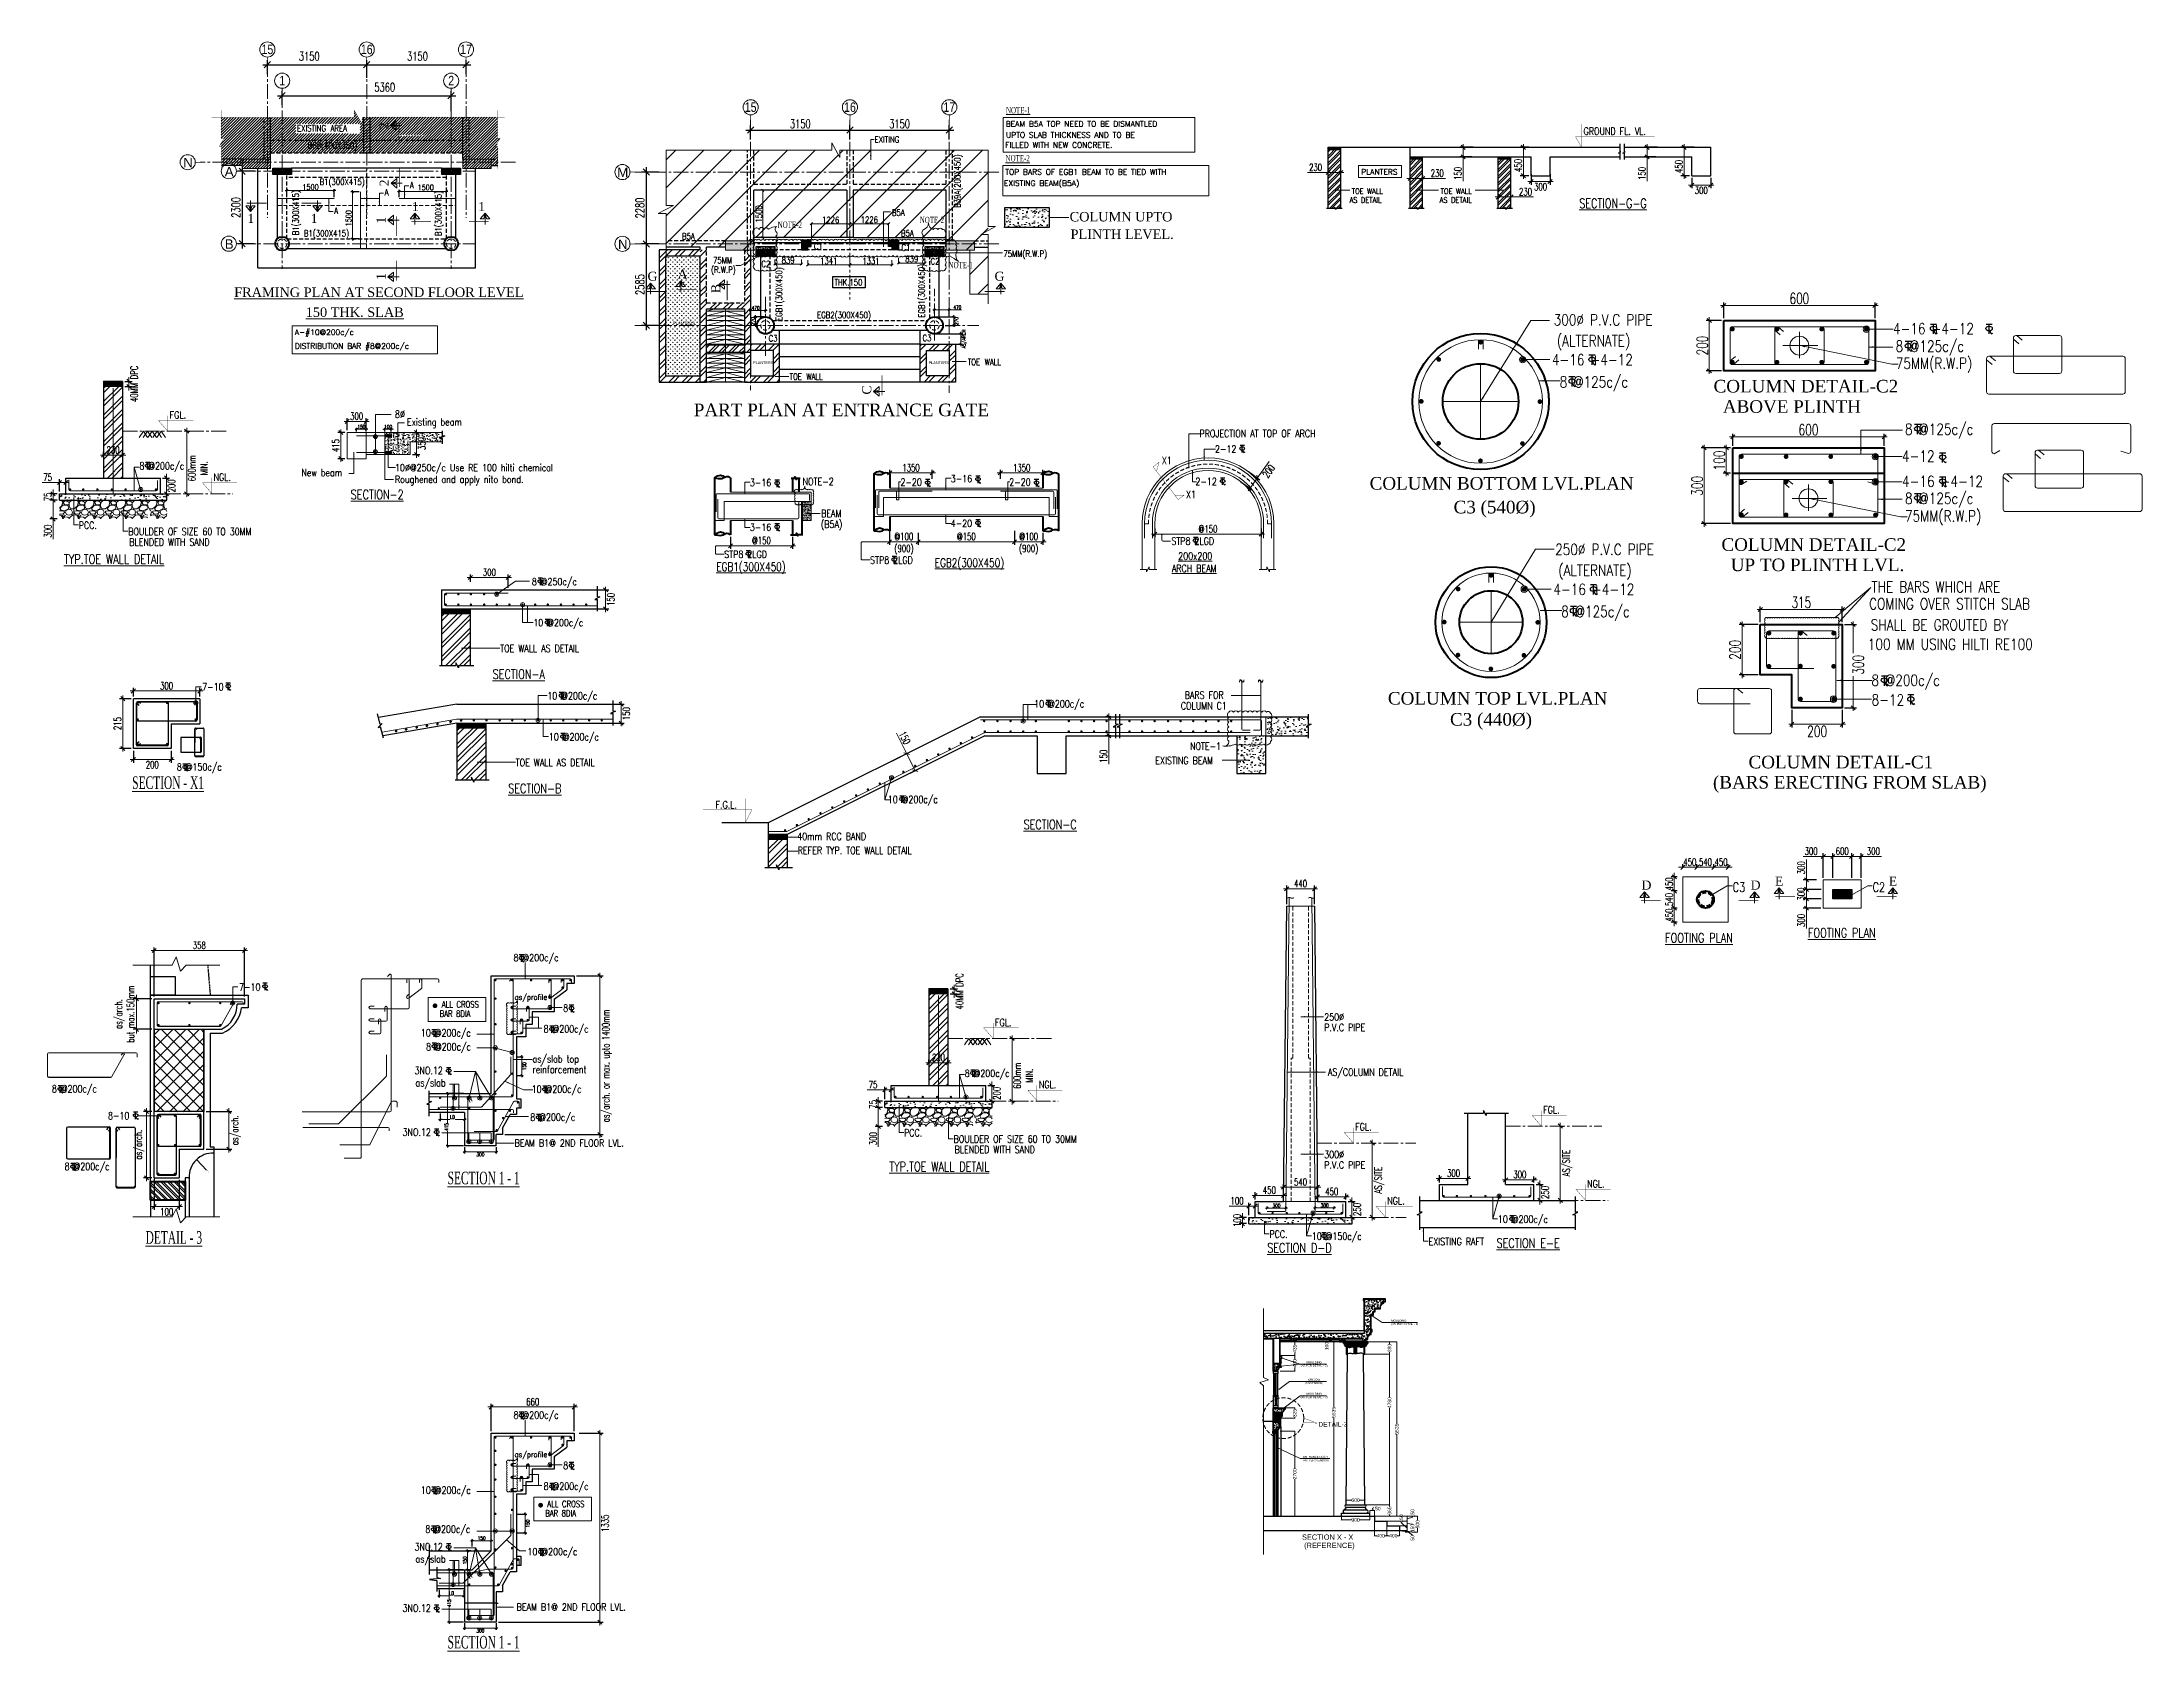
# Model space of a CAD drawing. Header units: millimetres. Extents: x 5013594 to 5375074, y 0 to 4404937.
# Drawn here: x 5308465 to 5375074, y 3772647 to 3823700 of the extents above; entities outside this region: 1.
import ezdxf
from ezdxf.enums import TextEntityAlignment as Align

# ---------------------------------------------------------------- set-up
doc = ezdxf.new("R2010")
doc.units = ezdxf.units.MM
doc.header["$LTSCALE"] = 500
doc.header["$MEASUREMENT"] = 0
doc.header["$PDMODE"] = 34
for name, pattern in [('CENTER', [2, 1.25, -0.25, 0.25, -0.25]), ('CENTER2', [1.125, 0.75, -0.125, 0.125, -0.125]), ('CONTINUA', [0]), ('DASHED2', [0.375, 0.25, -0.125]), ('HIDDEN', [0.375, 0.25, -0.125])]:
    doc.linetypes.add(name, pattern=pattern)
for name, color, linetype in [('BEAM', 3, 'HIDDEN'), ('dim', 3, 'Continuous'), ('DIM-D10', 251, 'Continuous'), ('ELE-5', 8, 'Continuous'), ('Finish', 6, 'Continuous'), ('GLASS', 5, 'Continuous'), ('Moulding-1', 252, 'Continuous'), ('S-B-BEAM', 3, 'Continuous'), ('ST DIM.', 1, 'Continuous'), ('TEXT', 7, 'Continuous')]:
    doc.layers.add(name, color=color, linetype=linetype)
for name, color, linetype, lineweight in [('BEAM PROFILE', 2, 'Continuous', 15), ('COL HATCH', 9, 'Continuous', 0), ('COLUMN', 4, 'Continuous', 40), ('D-W ELE-1', 5, 'Continuous', 20), ('DIAMENTION', 1, 'Continuous', 0), ('DIM1', 3, 'Continuous', 18), ('EL-Walls', 5, 'Continuous', 30), ('grid', 250, 'CENTER', 5), ('GRID NO.', 7, 'Continuous', 20), ('HACTH @ 1', 9, 'Continuous', 5), ('R.C.C WALL', 6, 'Continuous', 25), ('SL MARK', 1, 'DASHED2', 15), ('slab', 6, 'Continuous', 40), ('slot', 6, 'Continuous', 13), ('STC AROW', 211, 'Continuous', 9), ('STC BEAM', 2, 'Continuous', 20), ('STC DIM', 47, 'Continuous', 9), ('STC HATCH', 47, 'Continuous', 9), ('STC LVL. MARKED', 231, 'Continuous', 9), ('STC REINF.', 4, 'Continuous', 20), ('STC TEXT', 7, 'Continuous', 13), ('STC TEXT 2', 7, 'Continuous', 13), ('STEEL.', 6, 'Continuous', 30), ('STONE', 42, 'Continuous', 5), ('TAXT', 3, 'Continuous', 15), ('TEXT2', 3, 'Continuous', 15), ('WALL', 7, 'Continuous', 35)]:
    doc.layers.add(name, color=color, linetype=linetype, lineweight=lineweight)
doc.styles.add('2MM', font='romans.shx', dxfattribs={"width": 0.7})
doc.styles.add('ARIAL', font='arial.ttf', dxfattribs={"height": 125})
doc.styles.add('ARUN', font='txt.shx', dxfattribs={"width": 0.8})
doc.styles.add('ARUN N2', font='times.ttf', dxfattribs={"width": 0.6})
doc.styles.add('BHTESHT$0$HSCC2', font='romanc.shx')
doc.styles.add('D50', font='arial.ttf', dxfattribs={"width": 0.8})
doc.styles.add('haider', font='romans.shx')
doc.styles.add('S-T', font='romans.shx')
doc.styles.get("Standard").update_dxf_attribs({"font": 'arial.ttf'})
doc.linetypes.add('ZIGZAG', pattern='A,0.0001,-0.2,[131,ltypeshp.shx,S=0.2,R=0,X=-0.2,Y=0],-0.4,[131,ltypeshp.shx,S=0.2,R=180,X=0.2,Y=0],-0.2', length=0.8001)
doc.dimstyles.new('ARUN-II', dxfattribs={"dimtxt": 250, "dimasz": 100, "dimexe": 20, "dimexo": 20, "dimgap": 0.09, "dimtad": 1, "dimtih": 1, "dimtoh": 1, "dimdec": 0, "dimzin": 0, "dimdsep": 46, "dimtxsty": 'Standard', "dimblk": 'OBLIQUE', "dimcen": 0.09, "dimdle": 20, "dimclrd": 43, "dimclre": 43, "dimclrt": 7, "dimadec": 0, "dimazin": 0, "dimtfac": 1, "dimtdec": 0, "dimtofl": 0, "dimtmove": 0, "dimatfit": 2, "dimfxl": 0, "dimtolj": 1, "dimtzin": 0, "dimlwd": 13, "dimlwe": -1, "dimarcsym": 0})
doc.dimstyles.new('D10', dxfattribs={"dimtxt": 30, "dimasz": 10, "dimexe": 10, "dimexo": 5, "dimgap": 5, "dimtad": 0, "dimdec": 0, "dimzin": 0, "dimdsep": 46, "dimtxsty": 'D50', "dimblk": 'ARCHTICK', "dimcen": 0, "dimdle": 10, "dimclrd": 256, "dimclre": 256, "dimclrt": 256, "dimadec": 0, "dimazin": 0, "dimtfac": 1, "dimtdec": 0, "dimtofl": 0, "dimtmove": 0, "dimatfit": 3, "dimfxl": 0, "dimtolj": 1, "dimtzin": 0, "dimlwd": -1, "dimlwe": -1, "dimarcsym": 0})
doc.dimstyles.new('MA S', dxfattribs={"dimscale": 75, "dimtxt": 1.5, "dimasz": 0.5, "dimexe": 0, "dimexo": 0, "dimgap": 0.5, "dimtad": 0, "dimdec": 0, "dimrnd": 5, "dimzin": 0, "dimdsep": 46, "dimtxsty": 'Standard', "dimblk": 'ARCHTICK', "dimcen": 1, "dimclrd": 7, "dimclre": 7, "dimclrt": 6, "dimadec": 0, "dimazin": 0, "dimtfac": 1, "dimtdec": 0, "dimtofl": 0, "dimtmove": 2, "dimatfit": 3, "dimfxl": 0, "dimtolj": 1, "dimtzin": 0, "dimlwd": 15, "dimlwe": 15, "dimarcsym": 0})
doc.dimstyles.new('RAJESH', dxfattribs={"dimtxt": 200, "dimasz": 180, "dimexe": 100, "dimexo": 250, "dimgap": 50, "dimtad": 2, "dimdec": 0, "dimzin": 1, "dimdsep": 46, "dimtxsty": '2MM', "dimblk": 'OBLIQUE', "dimcen": 0, "dimdle": 100, "dimclrd": 1, "dimclre": 1, "dimclrt": 3, "dimadec": 0, "dimazin": 0, "dimtfac": 1, "dimtdec": 0, "dimtix": 1, "dimtmove": 2, "dimatfit": 3, "dimfxl": 0, "dimtolj": 1, "dimlwd": -1, "dimarcsym": 0})
doc.dimstyles.new('SHUIB MOD.', dxfattribs={"dimtxt": 230, "dimasz": 130, "dimexe": 100, "dimexo": 70, "dimgap": 50, "dimtad": 2, "dimdec": 0, "dimzin": 4, "dimdsep": 46, "dimtxsty": '2MM', "dimblk": 'OBLIQUE', "dimcen": 0.09, "dimdle": 100, "dimclrd": 1, "dimclre": 1, "dimclrt": 3, "dimadec": 0, "dimazin": 0, "dimtfac": 1, "dimtdec": 0, "dimtix": 1, "dimtmove": 2, "dimatfit": 3, "dimfxl": 0, "dimtolj": 1, "dimlwd": -1, "dimarcsym": 0})
doc.dimstyles.new('ST', dxfattribs={"dimtxt": 150, "dimasz": 200, "dimexe": 150, "dimexo": 50, "dimgap": 50, "dimtad": 1, "dimdec": 0, "dimdsep": 46, "dimtxsty": 'S-T', "dimblk": 'OBLIQUE', "dimcen": 25, "dimdle": 100, "dimclrd": 1, "dimclre": 1, "dimclrt": 3, "dimadec": 0, "dimazin": 0, "dimtfac": 25, "dimtdec": 0, "dimtofl": 0, "dimtmove": 0, "dimatfit": 3, "dimfxl": 0, "dimtolj": 1, "dimtzin": 0, "dimarcsym": 0})
pattern_1 = [(50, (4766821.98, 4186597.615), (70.816361, -6.195629), [7.404882, -81.453703]), (355, (4766821.98, 4186597.615), (-13.6991636, 74.265254), [5.923906, -65.1629625]), (100.451444, (4766827.88, 4186597.1), (57.1171974, 68.0696246), [6.2931814, -69.224996]), (46.1842, (4766821.98, 4186617.36), (105.370616, -16.34201), [11.107323, -122.180555]), (96.635635, (4766830.76, 4186616), (92.28082, 96.176445), [9.439777, -103.837552]), (351.184164, (4766821.98, 4186617.36), (92.28082, 96.176445), [8.885859, -97.744444]), (21, (4766831.85, 4186612.425), (58.9336846, -39.751272), [7.404882, -81.453703]), (326, (4766831.85, 4186612.425), (24.022951, 71.595341), [5.923906, -65.1629625]), (71.451445, (4766836.76, 4186609.11), (82.956635, 31.844069), [6.293181, -69.224996]), (37.5, (4766821.978, 4186597.615), (1.2005639, 32.8671965), [0, -64.3731084, 0, -66.15028, 0, -65.4097919]), (7.5, (4766821.978, 4186597.615), (25.9733188, 38.940963), [0, -37.7155328, 0, -62.892132, 0, -24.9297697]), (327.5, (4766799.96, 4186597.615), (52.7052294, -2.2268822), [0, -24.6829403, 0, -77.0107738, 0, -102.187373]), (317.5, (4766790.087, 4186597.615), (57.5789977, 9.8835412), [0, -32.0878224, 0, -51.1430524, 0, -72.5678446])]

msp = doc.modelspace()

# ---------------------------------------------------------------- texts
at = {"color": 5, "lineweight": 30}
for s, width, insert, char_height, attachment_point in [('\\pi671.78;PLANTERS', 2034.219, (5327798.9, 3814822.5), 96, 1), ('\\pi706.31;PLANTERS', 2034.219, (5330314.5, 3813569.5), 86.4, 1), ('\\pi706.31;PLANTERS', 2034.219, (5335881.2, 3813569.5), 86.4, 1), ('MOULDING\\P(AS PER DETAIL - 1)', 1686.791, (5351260.8, 3783162.3), 64, 1), ('\\pi608.59;MOULDING\\P\\pi420.45;(AS PER DETAIL - 2)', 1686.791, (5347965.9, 3781838.6), 64, 1), ('\\pi608.59;MOULDING\\P\\pi420.45;(AS PER DETAIL - 3)', 1686.791, (5347965.9, 3780840.4), 64, 1), ('\\pi648.3;WINDOW\\P\\pi554.63;(AS/VENDOR)', 1686.791, (5347965.9, 3781288.1), 64, 1), ('DETAIL-3', 1686.791, (5348951.9, 3779914.9), 150, 1), ('ENTRANCE DOOR\\P(AS PER /VENDOR)', 1686.791, (5348470.1, 3778839.9), 64, 1), ('SECTION X - X', 1650.487, (5350059.2, 3776345.3), 168, 3), ('(REFERENCE)', 1650.487, (5350100.9, 3776083.5), 168, 3)]:
    msp.add_mtext_dynamic_manual_height_columns(s, width=width, gutter_width=1, heights=[0], dxfattribs=dict(at, insert=insert, char_height=char_height, attachment_point=attachment_point))
at = {"layer": 'slot', "color": 3, "lineweight": 0, "ltscale": 100, "char_height": 230, "attachment_point": 5, "style": '2MM'}
for insert in [(5335806.5, 3807593.2), (5339760, 3807593.2)]:
    msp.add_mtext('\\A1;(900)', dxfattribs=dict(at, insert=insert))
at = {"layer": 'STC TEXT', "ltscale": 2500, "style": 'ARUN N2'}
for s, p in [('2', (5319451.6, 3820934.1)), ('2', (5319463.3, 3819118.9)), ('1', (5319361.8, 3817939.4)), ('1', (5319361.8, 3816151)), ('B', (5329979.4, 3815730.6)), ('C', (5334768.4, 3812514.2))]:
    msp.add_text(s, height=288, rotation=90, dxfattribs=at).set_placement(p)
for s, p in [('1', (5314979.6, 3817959)), ('1', (5316986.6, 3817959)), ('1', (5320194.6, 3818332.5)), ('1', (5322301.2, 3818332.5)), ('G', (5327671.4, 3816124)), ('A', (5328626.9, 3816191.3)), ('G', (5338678.7, 3816124)), ('D', (5359199.3, 3796806.2)), ('D', (5362660.2, 3796806.2)), ('E', (5363432.6, 3796931.8)), ('E', (5367042.2, 3796931.8))]:
    msp.add_text(s, height=288, dxfattribs=at).set_placement(p)
at = {"layer": 'STC TEXT', "style": 'ARUN N2'}
for s, height, p in [(' COLUMN UPTO ', 300, (5340946.7, 3818006.5)), ('PLINTH LEVEL.', 300, (5341089, 3817451.8)), ('%%UFRAMING PLAN AT SECOND FLOOR LEVEL', 300, (5314561.4, 3815610.6)), (' %%U150 THK. SLAB', 300, (5316715.9, 3814977)), ('COLUMN DETAIL-C2', 400, (5361484.7, 3812579.2)), ('PART PLAN AT ENTRANCE GATE ', 400, (5329138.4, 3811826.8)), ('ABOVE PLINTH ', 400, (5361779.4, 3811935.2)), ('COLUMN BOTTOM LVL.PLAN', 400, (5350575.6, 3809495.9)), ('C3 (540%%C)', 400, (5353238.6, 3808742.9)), ('COLUMN DETAIL-C2', 400, (5361734.9, 3807554.1)), ('UP TO PLINTH LVL.', 400, (5362029.6, 3806910.2)), ('COLUMN TOP LVL.PLAN', 400, (5351155.1, 3802675.9)), ('C3 (440%%C)', 400, (5353125.1, 3802007.9)), ('COLUMN DETAIL-C1', 400, (5362594.1, 3800652.6)), ('(BARS ERECTING FROM SLAB)', 400, (5361465.3, 3800011.5))]:
    msp.add_text(s, height=height, dxfattribs=at).set_placement(p)
at = {"layer": 'STC TEXT', "char_height": 400, "attachment_point": 1, "style": 'ARUN N2'}
for s, insert in [('\\pi2292.2;{\\LSECTION - X1}', (5309034, 3800399.5)), ('\\pi2287.3;{\\LSECTION 1 - 1}', (5319041.8, 3787856.5)), ('\\pi2513.7;{\\LDETAIL - 3}', (5309236.9, 3785970, 0.1)), ('\\pi2287.3;{\\LSECTION 1 - 1}', (5319041.8, 3773127.2))]:
    msp.add_mtext_dynamic_manual_height_columns(s, width=6743.504, gutter_width=4, heights=[0], dxfattribs=dict(at, insert=insert))
at = {"layer": 'STC TEXT 2', "lineweight": 0}
for s, style, width, p in [('%%UNOTE-1', 'ARUN N2', 0.6, (5339042.2, 3821435.6)), ('EXISTING AREA', 'ARUN', 0.8, (5316555.3, 3820865.2)), ('B6B(400X350)', 'ARUN', 0.8, (5316888.5, 3820319, 0)), ('EXITING', 'ARUN', 0.8, (5334872.4, 3820506.3)), ('%%UNOTE-2', 'ARUN N2', 0.6, (5339026.9, 3819910.2)), ('B1(300X415)', 'ARUN', 0.8, (5317270.6, 3819163.4)), ('A', 'ARUN', 0.8, (5319334.3, 3818833.1)), ('A', 'ARUN', 0.8, (5320135.8, 3819060.1)), ('A', 'ARUN', 0.8, (5317734.5, 3818245.4)), ('B5A', 'ARUN', 0.8, (5335422.8, 3818187.9)), ('NOTE-2', 'ARUN N2', 0.6, (5336306.6, 3817953.4)), ('B1(300X415)', 'ARUN', 0.8, (5316773.3, 3817529.5)), ('B5A', 'ARUN', 0.8, (5328766.2, 3817437.9)), ('NOTE-2', 'ARUN N2', 0.6, (5331800.2, 3817801.4)), ('B5A', 'ARUN', 0.8, (5335714.1, 3817531.5)), ('75MM', 'ARUN', 0.8, (5329752, 3816673)), ('C2', 'ARUN', 0.8, (5331283.6, 3816559.9)), ('C1', 'ARUN', 0.8, (5332951.3, 3817114.9)), ('C1', 'ARUN', 0.8, (5335725.6, 3817078.8)), ('C2', 'ARUN', 0.8, (5336650.4, 3816643)), ('75MM(R.W.P)', 'ARUN', 0.8, (5338959.5, 3816879.5)), ('(R.W.P)', 'ARUN', 0.8, (5329687.5, 3816374)), ('THK.150', 'ARUN', 0.8, (5333602, 3815974.2)), ('NOTE-1', 'ARUN N2', 0.6, (5337218.7, 3816522.5)), ('EGB2(300X450)', 'ARUN', 0.8, (5333050.6, 3814935.1)), ('C3', 'ARUN', 0.8, (5331513.5, 3814196)), ('C3', 'ARUN', 0.8, (5336394.5, 3814208.5)), ('TOE WALL', 'ARUN', 0.8, (5337829.5, 3813446.7)), ('TOE WALL', 'ARUN', 0.8, (5332176.3, 3812984.3))]:
    msp.add_text(s, height=200, dxfattribs=dict(at, style=style, width=width)).set_placement(p)
at = {"layer": 'STC TEXT 2', "lineweight": 0, "style": 'ARUN', "width": 0.8}
for s, p in [('B39A(200X450)', (5337600.9, 3818439.1, 0)), ('B1(300X415)', (5316613, 3817568.2)), ('B1(300X415)', (5321137.6, 3817542.3)), ('EGB1(300X450)', (5331942.9, 3814848.3)), ('EGB1(300X450)', (5336467.5, 3814951.4))]:
    msp.add_text(s, height=200, rotation=90, dxfattribs=at).set_placement(p)
at = {"layer": 'TAXT', "lineweight": 0, "style": 'BHTESHT$0$HSCC2', "width": 0.75}
for s, height, p in [('%%USECTION-G-G', 300, (5357224.3, 3818430.5)), ('%%USECTION-2', 300, (5318256.2, 3809189.5)), ('%%UTYP.TOE WALL DETAIL', 300, (5309161.9, 3807141)), ('%%UEGB1(300X450)', 275, (5329852.2, 3806914.1)), ('%%UEGB2(300X450)', 275, (5336782.1, 3807040.7)), ('%%USECTION-A', 300, (5322758.1, 3803490)), ('%%USECTION-B', 300, (5323250.6, 3799866.6)), ('%%USECTION-C', 300, (5339597.5, 3798719.3)), ('C3', 300, (5362093.4, 3796731.6)), ('C2', 300, (5366528.5, 3796731.6)), ('%%UFOOTING PLAN', 300, (5359946.9, 3795124.7, -0.3)), ('%%UFOOTING PLAN', 300, (5364479.4, 3795281.8, -0.3)), ('%%UTYP.TOE WALL DETAIL', 300, (5335340.3, 3787867.1)), ('%%USECTION D-D', 300, (5347325.8, 3785292.7)), ('%%USECTION E-E', 300, (5354599, 3785440.9))]:
    msp.add_text(s, height=height, dxfattribs=at).set_placement(p)
at = {"layer": 'TEXT2', "color": 3, "lineweight": 0}
for s, height, style, p in [('BEAM B5A TOP NEED TO BE DISMANTLED ', 175, 'BHTESHT$0$HSCC2', (5339032.9, 3821014.8)), ('UPTO SLAB THICKNESS AND TO BE ', 175, 'BHTESHT$0$HSCC2', (5339041.1, 3820663)), (' FILLED WITH NEW CONCRETE.', 175, 'BHTESHT$0$HSCC2', (5338894.7, 3820342.1)), ('TOP BARS OF EGB1 BEAM TO BE TIED WITH ', 175, 'BHTESHT$0$HSCC2', (5339017.6, 3819489.5)), (' EXISTING BEAM(B5A)', 175, 'BHTESHT$0$HSCC2', (5338853.8, 3819132.8)), ('A-#10@200c/c', 175, 'BHTESHT$0$HSCC2', (5316484.6, 3814403.4)), ('DISTRIBUTION BAR #8@200c/c', 175, 'BHTESHT$0$HSCC2', (5316484.6, 3813965.7)), ('~', 300, 'ARIAL', (5347947.4, 3796398.3)), ('~', 300, 'ARIAL', (5348614.9, 3796398.3))]:
    msp.add_text(s, height=height, dxfattribs=dict(at, style=style)).set_placement(p)
at = {"layer": 'TEXT2', "color": 3, "lineweight": 0, "style": 'haider', "width": 0.8}
for s, height, p in [('GROUND FL. VL.', 230, (5357361.9, 3820754.3)), (' AS DETAIL', 175, (5349830.3, 3818597.7)), ('TOE WALL ', 175, (5350007.1, 3818879.3)), (' AS DETAIL', 175, (5352689.1, 3818597.7)), ('TOE WALL ', 175, (5352824.1, 3818879.3)), ('300%%C P.V.C PIPE', 350, (5356414, 3814708.8)), ('4-16 +4-12', 350, (5367175, 3814428.9)), ('(ALTERNATE)', 350, (5356513.7, 3814043)), ('8 @125c/c', 350, (5367258.9, 3813873.7)), ('4-16 +4-12', 350, (5356356.7, 3813442.2)), ('75MM(R.W.P)', 350, (5367267.3, 3813329.6)), ('8 @125c/c', 350, (5356605, 3812740.2)), ('FGL.', 230, (5312514.1, 3811750.2)), ('8%%C', 230, (5319661.4, 3811775.9)), ('Existing beam', 230, (5320039.7, 3811527)), ('8 @125c/c', 350, (5367555.2, 3811239.9)), ('PROJECTION AT TOP OF ARCH', 230, (5345178.3, 3811161.4, -0.4)), ('2-12', 230, (5345669.5, 3810671, -0.4)), ('4-12 ', 350, (5367463.5, 3810383.6)), ('8 @200c/c', 230, (5311553, 3810134.4)), ('New beam', 230, (5316692.1, 3809922.4)), ('10%%C@250c/c Use RE 100 hilti chemical', 230, (5319661.4, 3810080.2)), ('X1', 230, (5343982.5, 3810308.5)), ('NGL.', 230, (5313907, 3809777.8)), ('Roughened and apply nito bond.', 230, (5319661.4, 3809709.9)), ('3-16', 230, (5330917.8, 3809604.5, -0.4)), ('NOTE-2', 230, (5332590.5, 3809637.7)), ('2-20', 230, (5335694, 3809619, -0.4)), ('3-16', 230, (5337289.1, 3809731.1, -0.4)), ('2-20', 230, (5339145.2, 3809619, -0.4)), ('X1', 230, (5344750, 3809228)), ('2-12', 230, (5345048.4, 3809638.7, -0.4)), ('4-16 +4-12', 350, (5367463.5, 3809583.6)), ('8 @125c/c', 350, (5367555.2, 3809044.8)), ('BEAM', 230, (5333177.5, 3808626.3)), ('75MM(R.W.P)', 350, (5367555.8, 3808484.3)), ('PCC.', 230, (5309628.8, 3808250.5)), ('BOULDER OF SIZE 60 TO 30MM ', 230, (5311201.3, 3808050.2)), ('3-16', 230, (5330917.8, 3808186.8, -0.4)), ('(B5A)', 230, (5333166.3, 3808283.9)), ('4-20', 230, (5337289.1, 3808313.4, -0.4)), ('BLENDED WITH SAND', 230, (5311232.6, 3807716.5)), ('STP8 2LGD', 230, (5330103.7, 3807329.1, -0.2)), ('STP8 2LGD', 230, (5344287.4, 3807749, -0.2)), ('%%U200x200', 230, (5344505, 3807273.5, -0.2)), ('250%%C P.V.C PIPE', 350, (5356460.8, 3807423.5)), ('8 @250c/c', 230, (5324001.4, 3806462)), ('STP8 2LGD', 230, (5334730.5, 3807145.7, -0.2)), ('%%UARCH BEAM', 230, (5344301.1, 3806882.1, -0.2)), ('(ALTERNATE)', 350, (5356560.4, 3806757.8)), ('4-16 +4-12', 350, (5356403.5, 3806157)), ('THE BARS WHICH ARE ', 350, (5366497.4, 3806235.3)), ('10 @200c/c', 230, (5324049.6, 3805160.1)), ('8 @125c/c', 350, (5356651.8, 3805454.9)), (' COMING OVER STITCH SLAB ', 350, (5366228, 3805698.5)), ('100 MM USING HILTI RE100', 350, (5366377.8, 3804415.6)), (' SHALL BE GROUTED BY ', 350, (5366280.4, 3805028.4)), ('TOE WALL AS DETAIL', 230, (5322996.5, 3804344.2)), ('~', 230, (5346422.9, 3803325.7)), ('~', 230, (5347022.9, 3803325.7)), ('8 @200c/c', 350, (5366493.7, 3803272.7)), ('7-10', 230, (5313546, 3803124.1, 0)), ('10 @200c/c', 230, (5324493.9, 3802838.6)), ('10 @200c/c', 230, (5339936.6, 3802585.7)), (' COLUMN C1', 230, (5344461.6, 3802522.1)), ('BARS FOR', 230, (5344709.3, 3802862.7)), ('8-12', 350, (5366497.4, 3802651.6)), ('10 @200c/c', 230, (5324542.1, 3801536.7)), ('NOTE-1', 230, (5344878.6, 3801239.5)), ('8 @150c/c', 230, (5312739.9, 3800582.5, 0.5)), ('TOE WALL AS DETAIL', 230, (5323489, 3800720.8)), ('EXISTING BEAM', 230, (5343777.5, 3800786.9)), ('F.G.L.', 230, (5329830.8, 3799381)), ('10 @200c/c', 230, (5335291.6, 3799553.5)), ('40mm RCC BAND  ', 230, (5332419.7, 3798379.1, 0.4)), ('REFER TYP. TOE WALL DETAIL', 230, (5332435.1, 3797934.8, 0.4)), ('8 @200c/c', 230, (5323421.7, 3794530.3)), ('7-10', 230, (5314716.5, 3793598.9, 0)), ('as/profile', 175, (5323457.8, 3793306.4)), (' BAR 8DIA', 200, (5320967.2, 3792766.6)), ('ALL CROSS ', 200, (5321144.3, 3793061.7)), ('8 ', 230, (5324994.7, 3792932.8, 0)), ('250%%C', 230, (5349134.4, 3792647.8)), ('10 @200c/c', 230, (5320481, 3792145.3, 0)), ('8 @200c/c', 230, (5324375.9, 3792270.6)), ('FGL.', 230, (5338692.4, 3792476.3)), ('P.V.C PIPE', 230, (5349134.4, 3792316.9)), ('8 @200c/c', 230, (5320645.7, 3791704.2, 0)), ('as/slab top', 230, (5324023.9, 3791318.1)), ('3NO.12', 230, (5320281, 3790950.6, 0)), ('as/slab', 230, (5320314.1, 3790561.5)), ('reinforcement', 230, (5324023.9, 3790985.3)), ('8 @200c/c', 230, (5337731.3, 3790860.5)), ('AS/COLUMN DETAIL', 230, (5349253.5, 3790901)), ('8 @200c/c', 230, (5308779.3, 3790369.9, 0.5)), ('10 @200c/c', 230, (5323995.7, 3790359.7)), ('NGL.', 230, (5340085.3, 3790503.8)), ('8-10', 230, (5310558.5, 3789516.1, -0.3)), ('8 @200c/c', 230, (5323953.2, 3789468.4)), ('FGL.', 230, (5356082.5, 3789701.5)), ('3NO.12', 230, (5319900.6, 3788994.6, 0)), ('BEAM B1@ 2ND FLOOR LVL.', 230, (5323453.3, 3788650.4)), ('PCC.', 230, (5335807.1, 3788976.6)), ('BOULDER OF SIZE 60 TO 30MM ', 230, (5337379.6, 3788776.3)), ('FGL.', 230, (5350119.2, 3789162.1)), ('8 @200c/c', 230, (5309183.4, 3787906, 0.5)), ('BLENDED WITH SAND', 230, (5337411, 3788442.6)), ('300%%C', 230, (5349134.4, 3788284.8)), ('P.V.C PIPE', 230, (5349134.4, 3787953.9)), ('NGL.', 230, (5357475.4, 3787357.8)), ('NGL.', 230, (5351135.1, 3786818.4)), ('10 @200c/c', 230, (5354643.6, 3786232.2)), ('PCC.', 230, (5347398.1, 3785759)), ('10 @150c/c', 230, (5348740.3, 3785692.8)), ('EXISTING RAFT', 230, (5352444.5, 3785523.3)), ('8 @200c/c', 230, (5323421.7, 3780018.9)), ('as/profile', 175, (5323457.8, 3778795)), ('8 ', 230, (5324994.7, 3778421.5, 0)), ('10 @200c/c', 230, (5320481, 3777633.9, 0)), ('8 @200c/c', 230, (5324375.9, 3777759.3)), (' BAR 8DIA', 200, (5324315.3, 3776919.2)), ('ALL CROSS ', 200, (5324492.3, 3777214.3)), ('8 @200c/c', 230, (5320623.8, 3776397.3, 0)), ('3NO.12', 230, (5320281, 3775839.6, 0)), ('as/slab', 230, (5320314.1, 3775450.5)), ('10 @200c/c', 230, (5323862.2, 3775683.2)), ('3NO.12', 230, (5319900.6, 3773894.7, 0)), ('BEAM B1@ 2ND FLOOR LVL.', 230, (5323518.3, 3773930))]:
    msp.add_text(s, height=height, dxfattribs=at).set_placement(p)
at = {"layer": 'TEXT2', "color": 3, "lineweight": 0, "insert": (5349902.5, 3819665.7), "char_height": 175, "attachment_point": 1, "style": 'haider'}
msp.add_mtext_dynamic_manual_height_columns('\\pi404.61;PLANTERS', width=2034.219, gutter_width=1, heights=[0], dxfattribs=at)

# ---------------------------------------------------------------- blocks, each defined once
blk = doc.blocks.new('_Oblique')
at = {"color": 0, "linetype": 'ByBlock', "lineweight": -2}
blk.add_line((-0.5, -0.5), (0.5, 0.5), dxfattribs=at)
blk = doc.blocks.new('*D49')
at = {"layer": 'Defpoints', "color": 0, "ltscale": 0.8, "transparency": 16777216}
for p in [(5331042, 3818994), (5331042, 3817494), (5331327, 3817494)]:
    blk.add_point(p, dxfattribs=at)
at = {"layer": 'STC DIM', "color": 211, "ltscale": 0.8, "transparency": 16777216}
for p, q in [((5331177, 3818994), (5331347, 3818994)), ((5331177, 3817494), (5331347, 3817494))]:
    blk.add_line(p, q, dxfattribs=at)
at = {"layer": 'STC DIM', "color": 211, "lineweight": 13, "ltscale": 0.8, "transparency": 16777216}
blk.add_line((5331327, 3819004), (5331327, 3817484), dxfattribs=at)
at = {"layer": 'STC DIM', "color": 211, "lineweight": 13, "ltscale": 0.8, "transparency": 16777216, "xscale": 75, "yscale": 75, "zscale": 75}
for p, rotation in [((5331327, 3818994), 90), ((5331327, 3817494), 270)]:
    blk.add_blockref('_Oblique', p, dxfattribs=dict(at, rotation=rotation))
at = {"layer": 'STC DIM', "color": 7, "ltscale": 0.8, "transparency": 16777216, "insert": (5331202, 3818244), "char_height": 200, "attachment_point": 5, "rotation": 90, "style": 'ARUN'}
blk.add_mtext('\\A1;1500', dxfattribs=at)
blk = doc.blocks.new('GRID MARK')
at = {"layer": 'GRID NO.', "const_width": 50}
blk.add_lwpolyline([(0, -541), (0, -891)], dxfattribs=at)
at = {"layer": 'GRID NO.'}
blk.add_circle((0, 0), 541, dxfattribs=at)
at = {"layer": 'GRID NO.', "style": 'D50', "width": 0.8}
blk.add_attdef('Y1', text='', height=500, dxfattribs=at).set_placement((-33, -267), align=Align.CENTER)
blk = doc.blocks.new('*D47')
at = {"layer": 'Defpoints', "color": 0, "ltscale": 100, "transparency": 16777216}
for p in [(5337242, 3820907), (5334092, 3820507), (5337242, 3820507)]:
    blk.add_point(p, dxfattribs=at)
at = {"layer": 'dim', "color": 1, "ltscale": 100, "transparency": 16777216}
blk.add_line((5333942, 3820907), (5337392, 3820907), dxfattribs=at)
at = {"layer": 'dim', "color": 1, "lineweight": -2, "ltscale": 100, "transparency": 16777216}
for p, q in [((5334092, 3820607), (5334092, 3821057)), ((5337242, 3820607), (5337242, 3821057))]:
    blk.add_line(p, q, dxfattribs=at)
at = {"layer": 'dim', "color": 1, "ltscale": 100, "transparency": 16777216, "xscale": 200, "yscale": 200, "zscale": 200, "rotation": 180}
blk.add_blockref('_Oblique', (5334092, 3820907), dxfattribs=at)
at = {"layer": 'dim', "color": 1, "ltscale": 100, "transparency": 16777216, "xscale": 200, "yscale": 200, "zscale": 200}
blk.add_blockref('_Oblique', (5337242, 3820907), dxfattribs=at)
at = {"layer": 'dim', "color": 3, "lineweight": 20, "ltscale": 100, "transparency": 16777216, "insert": (5335667, 3821104), "char_height": 275, "attachment_point": 5, "style": '2MM'}
blk.add_mtext('\\A1;3150', dxfattribs=at)
blk = doc.blocks.new('*D48')
at = {"layer": 'Defpoints', "color": 0, "ltscale": 100, "transparency": 16777216}
for p in [(5328134, 3819574), (5327629, 3817294), (5328107, 3817294)]:
    blk.add_point(p, dxfattribs=at)
at = {"layer": 'dim', "color": 1, "lineweight": -2, "ltscale": 100, "transparency": 16777216}
for p, q in [((5328034, 3819574), (5327479, 3819574)), ((5328007, 3817294), (5327479, 3817294))]:
    blk.add_line(p, q, dxfattribs=at)
at = {"layer": 'dim', "color": 1, "ltscale": 100, "transparency": 16777216}
blk.add_line((5327629, 3819724), (5327629, 3817144), dxfattribs=at)
at = {"layer": 'dim', "color": 1, "ltscale": 100, "transparency": 16777216, "xscale": 200, "yscale": 200, "zscale": 200}
for p, rotation in [((5327629, 3819574), 90), ((5327629, 3817294), 270)]:
    blk.add_blockref('_Oblique', p, dxfattribs=dict(at, rotation=rotation))
at = {"layer": 'dim', "color": 3, "lineweight": 20, "ltscale": 100, "transparency": 16777216, "insert": (5327431, 3818434), "char_height": 275, "attachment_point": 5, "rotation": 90, "style": '2MM'}
blk.add_mtext('\\A1;2280', dxfattribs=at)
blk = doc.blocks.new('*D50')
at = {"layer": 'Defpoints', "color": 0, "ltscale": 100, "transparency": 16777216}
for p in [(5334092, 3820907), (5330942, 3820507), (5334092, 3820507)]:
    blk.add_point(p, dxfattribs=at)
at = {"layer": 'dim', "color": 1, "ltscale": 100, "transparency": 16777216}
blk.add_line((5330792, 3820907), (5334242, 3820907), dxfattribs=at)
at = {"layer": 'dim', "color": 1, "lineweight": -2, "ltscale": 100, "transparency": 16777216}
for p, q in [((5330942, 3820607), (5330942, 3821057)), ((5334092, 3820607), (5334092, 3821057))]:
    blk.add_line(p, q, dxfattribs=at)
at = {"layer": 'dim', "color": 1, "ltscale": 100, "transparency": 16777216, "xscale": 200, "yscale": 200, "zscale": 200, "rotation": 180}
blk.add_blockref('_Oblique', (5330942, 3820907), dxfattribs=at)
at = {"layer": 'dim', "color": 1, "ltscale": 100, "transparency": 16777216, "xscale": 200, "yscale": 200, "zscale": 200}
blk.add_blockref('_Oblique', (5334092, 3820907), dxfattribs=at)
at = {"layer": 'dim', "color": 3, "lineweight": 20, "ltscale": 100, "transparency": 16777216, "insert": (5332517, 3821104), "char_height": 275, "attachment_point": 5, "style": '2MM'}
blk.add_mtext('\\A1;3150', dxfattribs=at)
blk = doc.blocks.new('*D59')
at = {"layer": 'Defpoints', "color": 0, "ltscale": 0.8, "transparency": 16777216}
for p in [(5332752, 3817109), (5334092, 3816834), (5334092, 3816630)]:
    blk.add_point(p, dxfattribs=at)
at = {"layer": 'STC DIM', "color": 211, "ltscale": 0.8, "transparency": 16777216}
for p, q in [((5332752, 3816780), (5332752, 3816610)), ((5334092, 3816780), (5334092, 3816610))]:
    blk.add_line(p, q, dxfattribs=at)
at = {"layer": 'STC DIM', "color": 211, "lineweight": 13, "ltscale": 0.8, "transparency": 16777216}
blk.add_line((5332742, 3816630), (5334102, 3816630), dxfattribs=at)
at = {"layer": 'STC DIM', "color": 211, "lineweight": 13, "ltscale": 0.8, "transparency": 16777216, "xscale": 75, "yscale": 75, "zscale": 75, "rotation": 180}
blk.add_blockref('_Oblique', (5332752, 3816630), dxfattribs=at)
at = {"layer": 'STC DIM', "color": 211, "lineweight": 13, "ltscale": 0.8, "transparency": 16777216, "xscale": 75, "yscale": 75, "zscale": 75}
blk.add_blockref('_Oblique', (5334092, 3816630), dxfattribs=at)
at = {"layer": 'STC DIM', "color": 7, "ltscale": 0.8, "transparency": 16777216, "insert": (5333422, 3816755), "char_height": 200, "attachment_point": 5, "style": 'ARUN'}
blk.add_mtext('\\A1;1341', dxfattribs=at)
blk = doc.blocks.new('*D60')
at = {"layer": 'Defpoints', "color": 0, "ltscale": 0.8, "transparency": 16777216}
for p in [(5334092, 3816834), (5335423, 3816834), (5335423, 3816627)]:
    blk.add_point(p, dxfattribs=at)
at = {"layer": 'STC DIM', "color": 211, "ltscale": 0.8, "transparency": 16777216}
for p, q in [((5334092, 3816777), (5334092, 3816607)), ((5335423, 3816777), (5335423, 3816607))]:
    blk.add_line(p, q, dxfattribs=at)
at = {"layer": 'STC DIM', "color": 211, "lineweight": 13, "ltscale": 0.8, "transparency": 16777216}
blk.add_line((5334082, 3816627), (5335433, 3816627), dxfattribs=at)
at = {"layer": 'STC DIM', "color": 211, "lineweight": 13, "ltscale": 0.8, "transparency": 16777216, "xscale": 75, "yscale": 75, "zscale": 75, "rotation": 180}
blk.add_blockref('_Oblique', (5334092, 3816627), dxfattribs=at)
at = {"layer": 'STC DIM', "color": 211, "lineweight": 13, "ltscale": 0.8, "transparency": 16777216, "xscale": 75, "yscale": 75, "zscale": 75}
blk.add_blockref('_Oblique', (5335423, 3816627), dxfattribs=at)
at = {"layer": 'STC DIM', "color": 7, "ltscale": 0.8, "transparency": 16777216, "insert": (5334758, 3816752), "char_height": 200, "attachment_point": 5, "style": 'ARUN'}
blk.add_mtext('\\A1;1331', dxfattribs=at)
blk = doc.blocks.new('*D61')
at = {"layer": 'Defpoints', "color": 0, "ltscale": 0.8, "transparency": 16777216}
for p in [(5335633, 3817109), (5336472, 3816958), (5336472, 3816686)]:
    blk.add_point(p, dxfattribs=at)
at = {"layer": 'STC DIM', "color": 211, "ltscale": 0.8, "transparency": 16777216}
for p, q in [((5335633, 3816836), (5335633, 3816666)), ((5336472, 3816836), (5336472, 3816666))]:
    blk.add_line(p, q, dxfattribs=at)
at = {"layer": 'STC DIM', "color": 211, "lineweight": 13, "ltscale": 0.8, "transparency": 16777216}
blk.add_line((5335623, 3816686), (5336482, 3816686), dxfattribs=at)
at = {"layer": 'STC DIM', "color": 211, "lineweight": 13, "ltscale": 0.8, "transparency": 16777216, "xscale": 75, "yscale": 75, "zscale": 75, "rotation": 180}
blk.add_blockref('_Oblique', (5335633, 3816686), dxfattribs=at)
at = {"layer": 'STC DIM', "color": 211, "lineweight": 13, "ltscale": 0.8, "transparency": 16777216, "xscale": 75, "yscale": 75, "zscale": 75}
blk.add_blockref('_Oblique', (5336472, 3816686), dxfattribs=at)
at = {"layer": 'STC DIM', "color": 7, "ltscale": 0.8, "transparency": 16777216, "insert": (5336053, 3816811), "char_height": 200, "attachment_point": 5, "style": 'ARUN'}
blk.add_mtext('\\A1;839', dxfattribs=at)
blk = doc.blocks.new('*D62')
at = {"layer": 'Defpoints', "color": 0, "ltscale": 0.8, "transparency": 16777216}
for p in [(5331712, 3817033), (5332552, 3817109), (5331712, 3816652)]:
    blk.add_point(p, dxfattribs=at)
at = {"layer": 'STC DIM', "color": 211, "ltscale": 0.8, "transparency": 16777216}
for p, q in [((5331712, 3816802), (5331712, 3816632)), ((5332552, 3816802), (5332552, 3816632))]:
    blk.add_line(p, q, dxfattribs=at)
at = {"layer": 'STC DIM', "color": 211, "lineweight": 13, "ltscale": 0.8, "transparency": 16777216}
blk.add_line((5332562, 3816652), (5331702, 3816652), dxfattribs=at)
at = {"layer": 'STC DIM', "color": 211, "lineweight": 13, "ltscale": 0.8, "transparency": 16777216, "xscale": 75, "yscale": 75, "zscale": 75, "rotation": 180}
blk.add_blockref('_Oblique', (5331712, 3816652), dxfattribs=at)
at = {"layer": 'STC DIM', "color": 211, "lineweight": 13, "ltscale": 0.8, "transparency": 16777216, "xscale": 75, "yscale": 75, "zscale": 75}
blk.add_blockref('_Oblique', (5332552, 3816652), dxfattribs=at)
at = {"layer": 'STC DIM', "color": 7, "ltscale": 0.8, "transparency": 16777216, "insert": (5332132, 3816777), "char_height": 200, "attachment_point": 5, "style": 'ARUN'}
blk.add_mtext('\\A1;839', dxfattribs=at)
blk = doc.blocks.new('*D63')
at = {"layer": 'Defpoints', "color": 0, "ltscale": 100, "transparency": 16777216}
for p in [(5362393, 3805217), (5362968, 3805217), (5362968, 3803617)]:
    blk.add_point(p, dxfattribs=at)
at = {"layer": 'DIM1', "color": 1, "lineweight": -2, "ltscale": 100, "transparency": 16777216}
for p, q in [((5362898, 3805217), (5362293, 3805217)), ((5362898, 3803617), (5362293, 3803617))]:
    blk.add_line(p, q, dxfattribs=at)
at = {"layer": 'DIM1', "color": 1, "ltscale": 100, "transparency": 16777216}
blk.add_line((5362393, 3803517), (5362393, 3805317), dxfattribs=at)
at = {"layer": 'DIM1', "color": 1, "ltscale": 100, "transparency": 16777216, "xscale": 130, "yscale": 130, "zscale": 130}
for p, rotation in [((5362393, 3805217), 90), ((5362393, 3803617), 270)]:
    blk.add_blockref('_Oblique', p, dxfattribs=dict(at, rotation=rotation))
at = {"layer": 'DIM1', "color": 3, "lineweight": 0, "ltscale": 100, "transparency": 16777216, "insert": (5362168, 3804417), "char_height": 350, "attachment_point": 5, "rotation": 90, "style": '2MM'}
blk.add_mtext('\\A1;200', dxfattribs=at)
blk = doc.blocks.new('*D64')
at = {"layer": 'Defpoints', "color": 0, "ltscale": 100, "transparency": 16777216}
for p in [(5365568, 3805694), (5362968, 3805217), (5365568, 3805217)]:
    blk.add_point(p, dxfattribs=at)
at = {"layer": 'DIM1', "color": 1, "ltscale": 100, "transparency": 16777216}
blk.add_line((5362868, 3805694), (5365668, 3805694), dxfattribs=at)
at = {"layer": 'DIM1', "color": 1, "lineweight": -2, "ltscale": 100, "transparency": 16777216}
for p, q in [((5362968, 3805287), (5362968, 3805794)), ((5365568, 3805287), (5365568, 3805794))]:
    blk.add_line(p, q, dxfattribs=at)
at = {"layer": 'DIM1', "color": 1, "ltscale": 100, "transparency": 16777216, "xscale": 130, "yscale": 130, "zscale": 130, "rotation": 180}
blk.add_blockref('_Oblique', (5362968, 3805694), dxfattribs=at)
at = {"layer": 'DIM1', "color": 1, "ltscale": 100, "transparency": 16777216, "xscale": 130, "yscale": 130, "zscale": 130}
blk.add_blockref('_Oblique', (5365568, 3805694), dxfattribs=at)
at = {"layer": 'DIM1', "color": 3, "lineweight": 0, "ltscale": 100, "transparency": 16777216, "insert": (5364268, 3805919), "char_height": 350, "attachment_point": 5, "style": '2MM'}
blk.add_mtext('\\A1;315', dxfattribs=at)
blk = doc.blocks.new('*D65')
at = {"layer": 'Defpoints', "color": 0, "ltscale": 100, "transparency": 16777216}
for p in [(5363968, 3802577), (5365568, 3802577), (5365568, 3802051)]:
    blk.add_point(p, dxfattribs=at)
at = {"layer": 'DIM1', "color": 1, "lineweight": -2, "ltscale": 100, "transparency": 16777216}
for p, q in [((5363968, 3802507), (5363968, 3801951)), ((5365568, 3802507), (5365568, 3801951))]:
    blk.add_line(p, q, dxfattribs=at)
at = {"layer": 'DIM1', "color": 1, "ltscale": 100, "transparency": 16777216}
blk.add_line((5363868, 3802051), (5365668, 3802051), dxfattribs=at)
at = {"layer": 'DIM1', "color": 1, "ltscale": 100, "transparency": 16777216, "xscale": 130, "yscale": 130, "zscale": 130, "rotation": 180}
blk.add_blockref('_Oblique', (5363968, 3802051), dxfattribs=at)
at = {"layer": 'DIM1', "color": 1, "ltscale": 100, "transparency": 16777216, "xscale": 130, "yscale": 130, "zscale": 130}
blk.add_blockref('_Oblique', (5365568, 3802051), dxfattribs=at)
at = {"layer": 'DIM1', "color": 3, "lineweight": 0, "ltscale": 100, "transparency": 16777216, "insert": (5364768, 3801826), "char_height": 350, "attachment_point": 5, "style": '2MM'}
blk.add_mtext('\\A1;200', dxfattribs=at)
blk = doc.blocks.new('*D66')
at = {"layer": 'Defpoints', "color": 0, "ltscale": 100, "transparency": 16777216}
for p in [(5365568, 3805217), (5365568, 3802577), (5365915, 3802577)]:
    blk.add_point(p, dxfattribs=at)
at = {"layer": 'DIM1', "color": 1, "lineweight": -2, "ltscale": 100, "transparency": 16777216}
for p, q in [((5365638, 3805217), (5366015, 3805217)), ((5365638, 3802577), (5366015, 3802577))]:
    blk.add_line(p, q, dxfattribs=at)
at = {"layer": 'DIM1', "color": 1, "ltscale": 100, "transparency": 16777216}
for p, q in [((5365915, 3805317), (5365915, 3804307)), ((5365915, 3802477), (5365915, 3803577))]:
    blk.add_line(p, q, dxfattribs=at)
at = {"layer": 'DIM1', "color": 1, "ltscale": 100, "transparency": 16777216, "xscale": 130, "yscale": 130, "zscale": 130}
for p, rotation in [((5365915, 3805217), 90), ((5365915, 3802577), 270)]:
    blk.add_blockref('_Oblique', p, dxfattribs=dict(at, rotation=rotation))
at = {"layer": 'DIM1', "color": 3, "lineweight": 0, "ltscale": 100, "transparency": 16777216, "insert": (5366073, 3803942), "char_height": 350, "attachment_point": 5, "rotation": 90, "style": '2MM'}
blk.add_mtext('\\A1;300', dxfattribs=at)
blk = doc.blocks.new('*D67')
at = {"layer": 'Defpoints', "color": 0, "ltscale": 100, "transparency": 16777216}
for p in [(5361806, 3814866), (5366606, 3815337), (5366606, 3814866)]:
    blk.add_point(p, dxfattribs=at)
at = {"layer": 'DIM1', "color": 1, "lineweight": -2, "ltscale": 100, "transparency": 16777216}
for p, q in [((5361806, 3814936), (5361806, 3815437)), ((5366606, 3814936), (5366606, 3815437))]:
    blk.add_line(p, q, dxfattribs=at)
at = {"layer": 'DIM1', "color": 1, "ltscale": 100, "transparency": 16777216}
blk.add_line((5361706, 3815337), (5366706, 3815337), dxfattribs=at)
at = {"layer": 'DIM1', "color": 1, "ltscale": 100, "transparency": 16777216, "xscale": 130, "yscale": 130, "zscale": 130, "rotation": 180}
blk.add_blockref('_Oblique', (5361806, 3815337), dxfattribs=at)
at = {"layer": 'DIM1', "color": 1, "ltscale": 100, "transparency": 16777216, "xscale": 130, "yscale": 130, "zscale": 130}
blk.add_blockref('_Oblique', (5366606, 3815337), dxfattribs=at)
at = {"layer": 'DIM1', "color": 3, "lineweight": 0, "ltscale": 100, "transparency": 16777216, "insert": (5364206, 3815562), "char_height": 350, "attachment_point": 5, "style": '2MM'}
blk.add_mtext('\\A1;600', dxfattribs=at)
blk = doc.blocks.new('*D68')
at = {"layer": 'Defpoints', "color": 0, "ltscale": 100, "transparency": 16777216}
for p in [(5361806, 3814866), (5361350, 3813266), (5361806, 3813266)]:
    blk.add_point(p, dxfattribs=at)
at = {"layer": 'DIM1', "color": 1, "lineweight": -2, "ltscale": 100, "transparency": 16777216}
for p, q in [((5361736, 3814866), (5361250, 3814866)), ((5361736, 3813266), (5361250, 3813266))]:
    blk.add_line(p, q, dxfattribs=at)
at = {"layer": 'DIM1', "color": 1, "ltscale": 100, "transparency": 16777216}
blk.add_line((5361350, 3814966), (5361350, 3813166), dxfattribs=at)
at = {"layer": 'DIM1', "color": 1, "ltscale": 100, "transparency": 16777216, "xscale": 130, "yscale": 130, "zscale": 130}
for p, rotation in [((5361350, 3814866), 90), ((5361350, 3813266), 270)]:
    blk.add_blockref('_Oblique', p, dxfattribs=dict(at, rotation=rotation))
at = {"layer": 'DIM1', "color": 3, "lineweight": 0, "ltscale": 100, "transparency": 16777216, "insert": (5361125, 3814066), "char_height": 350, "attachment_point": 5, "rotation": 90, "style": '2MM'}
blk.add_mtext('\\A1;200', dxfattribs=at)
blk = doc.blocks.new('DFGDFGDFDFG')
at = {"layer": 'STC LVL. MARKED', "ltscale": 0.3}
for points in [[(130, -144), (130, 228), (-28, 42), (88, 42), (130, 228)], [(130, -144), (130, 228), (288, 42), (172, 42), (130, 228)]]:
    blk.add_lwpolyline(points, dxfattribs=at)
at = {"layer": 'STC LVL. MARKED', "linetype": 'Continuous', "ltscale": 3, "const_width": 25}
blk.add_lwpolyline([(254, -50), (-399, -50)], dxfattribs=at)
blk = doc.blocks.new('*D69')
at = {"layer": 'Defpoints', "color": 0, "ltscale": 100, "transparency": 16777216}
for p in [(5322052, 3806503), (5323255, 3806708), (5323255, 3806314)]:
    blk.add_point(p, dxfattribs=at)
at = {"layer": 'DIM1', "color": 1, "lineweight": -2, "ltscale": 100, "transparency": 16777216}
for p, q in [((5322052, 3806573), (5322052, 3806808)), ((5323255, 3806384), (5323255, 3806808))]:
    blk.add_line(p, q, dxfattribs=at)
at = {"layer": 'DIM1', "color": 1, "ltscale": 100, "transparency": 16777216}
blk.add_line((5321952, 3806708), (5323355, 3806708), dxfattribs=at)
at = {"layer": 'DIM1', "color": 1, "ltscale": 100, "transparency": 16777216, "xscale": 130, "yscale": 130, "zscale": 130, "rotation": 180}
blk.add_blockref('_Oblique', (5322052, 3806708), dxfattribs=at)
at = {"layer": 'DIM1', "color": 1, "ltscale": 100, "transparency": 16777216, "xscale": 130, "yscale": 130, "zscale": 130}
blk.add_blockref('_Oblique', (5323255, 3806708), dxfattribs=at)
at = {"layer": 'DIM1', "color": 3, "lineweight": 0, "ltscale": 100, "transparency": 16777216, "insert": (5322654, 3806873), "char_height": 230, "attachment_point": 5, "style": '2MM'}
blk.add_mtext('\\A1;300', dxfattribs=at)
blk = doc.blocks.new('A$C76682FD6')
at = {"layer": 'TEXT', "color": 3, "ltscale": 0.2}
for p, q in [((143, 219, -1), (2, 219, -1)), ((72, 0, -1), (72, 219, -1)), ((72, 63, -1), (128, 0, -1)), ((128, 0, -1), (162, 21))]:
    blk.add_line(p, q, dxfattribs=at)
blk.add_ellipse((72, 124, -1), major_axis=(72.3, 0), ratio=0.753223, dxfattribs=at)
blk = doc.blocks.new('*D71')
at = {"layer": 'Defpoints', "color": 0, "ltscale": 100, "transparency": 16777216}
for p in [(5325997, 3806314), (5325997, 3805714), (5326342, 3805714)]:
    blk.add_point(p, dxfattribs=at)
at = {"layer": 'DIM1', "color": 1, "lineweight": -2, "ltscale": 100, "transparency": 16777216}
for p, q in [((5326067, 3806314), (5326442, 3806314)), ((5326067, 3805714), (5326442, 3805714))]:
    blk.add_line(p, q, dxfattribs=at)
at = {"layer": 'DIM1', "color": 1, "ltscale": 100, "transparency": 16777216}
blk.add_line((5326342, 3806414), (5326342, 3805614), dxfattribs=at)
at = {"layer": 'DIM1', "color": 1, "ltscale": 100, "transparency": 16777216, "xscale": 130, "yscale": 130, "zscale": 130}
for p, rotation in [((5326342, 3806314), 90), ((5326342, 3805714), 270)]:
    blk.add_blockref('_Oblique', p, dxfattribs=dict(at, rotation=rotation))
at = {"layer": 'DIM1', "color": 3, "lineweight": 0, "ltscale": 100, "transparency": 16777216, "insert": (5326507, 3806014), "char_height": 230, "attachment_point": 5, "rotation": 90, "style": '2MM'}
blk.add_mtext('\\A1;150', dxfattribs=at)
blk = doc.blocks.new('*D72')
at = {"layer": 'Defpoints', "color": 0, "ltscale": 100, "transparency": 16777216}
for p in [(5326490, 3802690), (5326490, 3802090), (5326835, 3802090)]:
    blk.add_point(p, dxfattribs=at)
at = {"layer": 'DIM1', "color": 1, "ltscale": 100, "transparency": 16777216}
blk.add_line((5326835, 3802790), (5326835, 3801990), dxfattribs=at)
at = {"layer": 'DIM1', "color": 1, "lineweight": -2, "ltscale": 100, "transparency": 16777216}
for p, q in [((5326560, 3802690), (5326935, 3802690)), ((5326560, 3802090), (5326935, 3802090))]:
    blk.add_line(p, q, dxfattribs=at)
at = {"layer": 'DIM1', "color": 1, "ltscale": 100, "transparency": 16777216, "xscale": 130, "yscale": 130, "zscale": 130}
for p, rotation in [((5326835, 3802690), 90), ((5326835, 3802090), 270)]:
    blk.add_blockref('_Oblique', p, dxfattribs=dict(at, rotation=rotation))
at = {"layer": 'DIM1', "color": 3, "lineweight": 0, "ltscale": 100, "transparency": 16777216, "insert": (5327000, 3802390), "char_height": 230, "attachment_point": 5, "rotation": 90, "style": '2MM'}
blk.add_mtext('\\A1;150', dxfattribs=at)
blk = doc.blocks.new('*D73')
at = {"layer": 'Defpoints', "color": 0, "ltscale": 100, "transparency": 16777216}
for p in [(5342434, 3802289), (5342300, 3801689), (5342434, 3801689)]:
    blk.add_point(p, dxfattribs=at)
at = {"layer": 'DIM1', "color": 1, "lineweight": -2, "ltscale": 100, "transparency": 16777216}
for p, q in [((5342364, 3802289), (5342200, 3802289)), ((5342364, 3801689), (5342200, 3801689))]:
    blk.add_line(p, q, dxfattribs=at)
at = {"layer": 'DIM1', "color": 1, "ltscale": 100, "transparency": 16777216}
for p, q in [((5342300, 3802389), (5342300, 3801589)), ((5342300, 3800790), (5342300, 3801689))]:
    blk.add_line(p, q, dxfattribs=at)
at = {"layer": 'DIM1', "color": 1, "ltscale": 100, "transparency": 16777216, "xscale": 130, "yscale": 130, "zscale": 130}
for p, rotation in [((5342300, 3802289), 90), ((5342300, 3801689), 270)]:
    blk.add_blockref('_Oblique', p, dxfattribs=dict(at, rotation=rotation))
at = {"layer": 'DIM1', "color": 3, "lineweight": 0, "ltscale": 100, "transparency": 16777216, "insert": (5342135, 3801036), "char_height": 230, "attachment_point": 5, "rotation": 90, "style": '2MM'}
blk.add_mtext('\\A1;150', dxfattribs=at)
blk = doc.blocks.new('*D74')
at = {"layer": 'Defpoints', "color": 0, "ltscale": 100, "transparency": 16777216}
for p in [(5335362, 3800854), (5335630, 3800317), (5336161, 3800582)]:
    blk.add_point(p, dxfattribs=at)
at = {"layer": 'DIM1', "color": 1, "ltscale": 100, "transparency": 16777216}
for p, q in [((5335893, 3801119), (5335569, 3801766)), ((5336161, 3800582), (5335848, 3801208))]:
    blk.add_line(p, q, dxfattribs=at)
at = {"layer": 'DIM1', "color": 1, "lineweight": -2, "ltscale": 100, "transparency": 16777216}
for p, q in [((5335425, 3800885), (5335982, 3801164)), ((5335693, 3800348), (5336251, 3800627))]:
    blk.add_line(p, q, dxfattribs=at)
at = {"layer": 'DIM1', "color": 1, "ltscale": 100, "transparency": 16777216, "xscale": 130, "yscale": 130, "zscale": 130}
for p, rotation in [((5335893, 3801119), 116.5650511770183), ((5336161, 3800582), 296.5650511770183)]:
    blk.add_blockref('_Oblique', p, dxfattribs=dict(at, rotation=rotation))
at = {"layer": 'DIM1', "color": 3, "lineweight": 0, "ltscale": 100, "transparency": 16777216, "insert": (5335827, 3801621), "char_height": 230, "attachment_point": 5, "rotation": 296.56505, "style": '2MM'}
blk.add_mtext('\\A1;150', dxfattribs=at)
blk = doc.blocks.new('*D75')
at = {"layer": 'Defpoints', "color": 0, "ltscale": 100, "transparency": 16777216}
for p in [(5346672, 3810111), (5346438, 3809787), (5347013, 3809865)]:
    blk.add_point(p, dxfattribs=at)
at = {"layer": 'DIM1', "color": 1, "lineweight": -2, "ltscale": 100, "transparency": 16777216}
for p, q in [((5346729, 3810070), (5347094, 3809807)), ((5346495, 3809746), (5346860, 3809483))]:
    blk.add_line(p, q, dxfattribs=at)
at = {"layer": 'DIM1', "color": 1, "ltscale": 100, "transparency": 16777216}
for p, q in [((5347013, 3809865), (5347389, 3810388)), ((5346720, 3809460), (5347013, 3809865))]:
    blk.add_line(p, q, dxfattribs=at)
at = {"layer": 'DIM1', "color": 1, "ltscale": 100, "transparency": 16777216, "xscale": 130, "yscale": 130, "zscale": 130}
for p, rotation in [((5346779, 3809541), 234.1962506772196), ((5347013, 3809865), 54.19625067721957)]:
    blk.add_blockref('_Oblique', p, dxfattribs=dict(at, rotation=rotation))
at = {"layer": 'DIM1', "color": 3, "lineweight": 0, "ltscale": 100, "transparency": 16777216, "insert": (5347373, 3810083), "char_height": 230, "attachment_point": 5, "rotation": 54.19625, "style": '2MM'}
blk.add_mtext('\\A1;200', dxfattribs=at)
blk = doc.blocks.new('*D76')
at = {"layer": 'Defpoints', "color": 0, "ltscale": 100, "transparency": 16777216}
for p in [(5343759, 3808336, 0), (5347139, 3808336, 0), (5347139, 3808085)]:
    blk.add_point(p, dxfattribs=at)
at = {"layer": 'slot', "color": 1, "ltscale": 100, "transparency": 16777216}
blk.add_line((5343659, 3808085), (5347239, 3808085), dxfattribs=at)
at = {"layer": 'slot', "color": 1, "lineweight": -2, "ltscale": 100, "transparency": 16777216}
for p, q in [((5343759, 3808266), (5343759, 3807985)), ((5347139, 3808266), (5347139, 3807985))]:
    blk.add_line(p, q, dxfattribs=at)
at = {"layer": 'slot', "color": 1, "ltscale": 100, "transparency": 16777216, "xscale": 125, "yscale": 125, "zscale": 125, "rotation": 180}
blk.add_blockref('_Oblique', (5343759, 3808085), dxfattribs=at)
at = {"layer": 'slot', "color": 1, "ltscale": 100, "transparency": 16777216, "xscale": 125, "yscale": 125, "zscale": 125}
blk.add_blockref('_Oblique', (5347139, 3808085), dxfattribs=at)
at = {"layer": 'slot', "color": 3, "lineweight": 0, "ltscale": 100, "transparency": 16777216, "insert": (5345449, 3808250), "char_height": 230, "attachment_point": 5, "style": '2MM'}
blk.add_mtext('\\A1;@150', dxfattribs=at)
blk = doc.blocks.new('*D77')
at = {"layer": 'Defpoints', "color": 0, "ltscale": 100, "transparency": 16777216}
for p in [(5361497, 3797458), (5361947, 3797514), (5361947, 3797445)]:
    blk.add_point(p, dxfattribs=at)
at = {"layer": 'DIM1', "color": 1, "ltscale": 100, "transparency": 16777216}
for p, q in [((5361497, 3797514), (5361367, 3797514)), ((5361497, 3797514), (5361947, 3797514)), ((5361947, 3797514), (5362077, 3797514))]:
    blk.add_line(p, q, dxfattribs=at)
at = {"layer": 'DIM1', "color": 1, "lineweight": -2, "ltscale": 100, "transparency": 16777216}
for p, q in [((5361497, 3797528), (5361497, 3797614)), ((5361947, 3797515), (5361947, 3797614))]:
    blk.add_line(p, q, dxfattribs=at)
at = {"layer": 'DIM1', "color": 1, "ltscale": 100, "transparency": 16777216, "xscale": 130, "yscale": 130, "zscale": 130}
blk.add_blockref('_Oblique', (5361497, 3797514), dxfattribs=at)
at = {"layer": 'DIM1', "color": 1, "ltscale": 100, "transparency": 16777216, "xscale": 130, "yscale": 130, "zscale": 130, "rotation": 180}
blk.add_blockref('_Oblique', (5361947, 3797514), dxfattribs=at)
at = {"layer": 'DIM1', "color": 3, "lineweight": 0, "ltscale": 100, "transparency": 16777216, "insert": (5361722, 3797679), "char_height": 230, "attachment_point": 5, "style": '2MM'}
blk.add_mtext('\\A1;450', dxfattribs=at)
blk = doc.blocks.new('*D78')
at = {"layer": 'Defpoints', "color": 0, "ltscale": 100, "transparency": 16777216}
for p in [(5360507, 3797514), (5360507, 3797449), (5360957, 3797462)]:
    blk.add_point(p, dxfattribs=at)
at = {"layer": 'DIM1', "color": 1, "ltscale": 100, "transparency": 16777216}
for p, q in [((5360507, 3797514), (5360377, 3797514)), ((5360957, 3797514), (5360507, 3797514)), ((5360957, 3797514), (5361087, 3797514))]:
    blk.add_line(p, q, dxfattribs=at)
at = {"layer": 'DIM1', "color": 1, "lineweight": -2, "ltscale": 100, "transparency": 16777216}
for p, q in [((5360507, 3797519), (5360507, 3797614)), ((5360957, 3797532), (5360957, 3797614))]:
    blk.add_line(p, q, dxfattribs=at)
at = {"layer": 'DIM1', "color": 1, "ltscale": 100, "transparency": 16777216, "xscale": 130, "yscale": 130, "zscale": 130}
blk.add_blockref('_Oblique', (5360507, 3797514), dxfattribs=at)
at = {"layer": 'DIM1', "color": 1, "ltscale": 100, "transparency": 16777216, "xscale": 130, "yscale": 130, "zscale": 130, "rotation": 180}
blk.add_blockref('_Oblique', (5360957, 3797514), dxfattribs=at)
at = {"layer": 'DIM1', "color": 3, "lineweight": 0, "ltscale": 100, "transparency": 16777216, "insert": (5360732, 3797679), "char_height": 230, "attachment_point": 5, "style": '2MM'}
blk.add_mtext('\\A1;450', dxfattribs=at)
blk = doc.blocks.new('*D79')
at = {"layer": 'Defpoints', "color": 0, "ltscale": 100, "transparency": 16777216}
for p in [(5360957, 3797462), (5361497, 3797514), (5361497, 3797462)]:
    blk.add_point(p, dxfattribs=at)
at = {"layer": 'DIM1', "color": 1, "ltscale": 100, "transparency": 16777216}
blk.add_line((5360857, 3797514), (5361597, 3797514), dxfattribs=at)
at = {"layer": 'DIM1', "color": 1, "lineweight": -2, "ltscale": 100, "transparency": 16777216}
for p, q in [((5360957, 3797532), (5360957, 3797614)), ((5361497, 3797532), (5361497, 3797614))]:
    blk.add_line(p, q, dxfattribs=at)
at = {"layer": 'DIM1', "color": 1, "ltscale": 100, "transparency": 16777216, "xscale": 130, "yscale": 130, "zscale": 130, "rotation": 180}
blk.add_blockref('_Oblique', (5360957, 3797514), dxfattribs=at)
at = {"layer": 'DIM1', "color": 1, "ltscale": 100, "transparency": 16777216, "xscale": 130, "yscale": 130, "zscale": 130}
blk.add_blockref('_Oblique', (5361497, 3797514), dxfattribs=at)
at = {"layer": 'DIM1', "color": 3, "lineweight": 0, "ltscale": 100, "transparency": 16777216, "insert": (5361227, 3797679), "char_height": 230, "attachment_point": 5, "style": '2MM'}
blk.add_mtext('\\A1;540', dxfattribs=at)
blk = doc.blocks.new('*D80')
at = {"layer": 'Defpoints', "color": 0, "ltscale": 100, "transparency": 16777216}
for p in [(5360240, 3797212), (5360404, 3797212), (5360404, 3796762)]:
    blk.add_point(p, dxfattribs=at)
at = {"layer": 'DIM1', "color": 1, "lineweight": -2, "ltscale": 100, "transparency": 16777216}
for p, q in [((5360334, 3797212), (5360140, 3797212)), ((5360334, 3796762), (5360140, 3796762))]:
    blk.add_line(p, q, dxfattribs=at)
at = {"layer": 'DIM1', "color": 1, "ltscale": 100, "transparency": 16777216}
for p, q in [((5360240, 3797212), (5360240, 3797342)), ((5360240, 3796762), (5360240, 3797212)), ((5360240, 3796762), (5360240, 3796632))]:
    blk.add_line(p, q, dxfattribs=at)
at = {"layer": 'DIM1', "color": 1, "ltscale": 100, "transparency": 16777216, "xscale": 130, "yscale": 130, "zscale": 130}
for p, rotation in [((5360240, 3797212), 270), ((5360240, 3796762), 90)]:
    blk.add_blockref('_Oblique', p, dxfattribs=dict(at, rotation=rotation))
at = {"layer": 'DIM1', "color": 3, "lineweight": 0, "ltscale": 100, "transparency": 16777216, "insert": (5360075, 3796987), "char_height": 230, "attachment_point": 5, "rotation": 90, "style": '2MM'}
blk.add_mtext('\\A1;450', dxfattribs=at)
blk = doc.blocks.new('*D81')
at = {"layer": 'Defpoints', "color": 0, "ltscale": 100, "transparency": 16777216}
for p in [(5360404, 3796222), (5360240, 3795772), (5360404, 3795772)]:
    blk.add_point(p, dxfattribs=at)
at = {"layer": 'DIM1', "color": 1, "lineweight": -2, "ltscale": 100, "transparency": 16777216}
for p, q in [((5360334, 3796222), (5360140, 3796222)), ((5360334, 3795772), (5360140, 3795772))]:
    blk.add_line(p, q, dxfattribs=at)
at = {"layer": 'DIM1', "color": 1, "ltscale": 100, "transparency": 16777216}
for p, q in [((5360240, 3796222), (5360240, 3796352)), ((5360240, 3796222), (5360240, 3795772)), ((5360240, 3795772), (5360240, 3795642))]:
    blk.add_line(p, q, dxfattribs=at)
at = {"layer": 'DIM1', "color": 1, "ltscale": 100, "transparency": 16777216, "xscale": 130, "yscale": 130, "zscale": 130}
for p, rotation in [((5360240, 3796222), 270), ((5360240, 3795772), 90)]:
    blk.add_blockref('_Oblique', p, dxfattribs=dict(at, rotation=rotation))
at = {"layer": 'DIM1', "color": 3, "lineweight": 0, "ltscale": 100, "transparency": 16777216, "insert": (5360075, 3795997), "char_height": 230, "attachment_point": 5, "rotation": 90, "style": '2MM'}
blk.add_mtext('\\A1;450', dxfattribs=at)
blk = doc.blocks.new('*D82')
at = {"layer": 'Defpoints', "color": 0, "ltscale": 100, "transparency": 16777216}
for p in [(5360240, 3796762), (5360404, 3796762), (5360404, 3796222)]:
    blk.add_point(p, dxfattribs=at)
at = {"layer": 'DIM1', "color": 1, "lineweight": -2, "ltscale": 100, "transparency": 16777216}
for p, q in [((5360334, 3796762), (5360140, 3796762)), ((5360334, 3796222), (5360140, 3796222))]:
    blk.add_line(p, q, dxfattribs=at)
at = {"layer": 'DIM1', "color": 1, "ltscale": 100, "transparency": 16777216}
blk.add_line((5360240, 3796122), (5360240, 3796862), dxfattribs=at)
at = {"layer": 'DIM1', "color": 1, "ltscale": 100, "transparency": 16777216, "xscale": 130, "yscale": 130, "zscale": 130}
for p, rotation in [((5360240, 3796762), 90), ((5360240, 3796222), 270)]:
    blk.add_blockref('_Oblique', p, dxfattribs=dict(at, rotation=rotation))
at = {"layer": 'DIM1', "color": 3, "lineweight": 0, "ltscale": 100, "transparency": 16777216, "insert": (5360075, 3796492), "char_height": 230, "attachment_point": 5, "rotation": 90, "style": '2MM'}
blk.add_mtext('\\A1;540', dxfattribs=at)
blk = doc.blocks.new('*D83')
at = {"layer": 'Defpoints', "color": 0, "ltscale": 100, "transparency": 16777216}
for p in [(5349825, 3786907), (5349825, 3786407), (5350015, 3786407)]:
    blk.add_point(p, dxfattribs=at)
at = {"layer": 'DIM1', "color": 1, "lineweight": -2, "ltscale": 100, "transparency": 16777216}
for p, q in [((5349895, 3786907), (5350115, 3786907)), ((5349895, 3786407), (5350115, 3786407))]:
    blk.add_line(p, q, dxfattribs=at)
at = {"layer": 'DIM1', "color": 1, "ltscale": 100, "transparency": 16777216}
for p, q in [((5350015, 3786907), (5350015, 3787037)), ((5350015, 3786907), (5350015, 3786407)), ((5350015, 3786407), (5350015, 3786277))]:
    blk.add_line(p, q, dxfattribs=at)
at = {"layer": 'DIM1', "color": 1, "ltscale": 100, "transparency": 16777216, "xscale": 130, "yscale": 130, "zscale": 130}
for p, rotation in [((5350015, 3786907), 270), ((5350015, 3786407), 90)]:
    blk.add_blockref('_Oblique', p, dxfattribs=dict(at, rotation=rotation))
at = {"layer": 'DIM1', "color": 3, "lineweight": 0, "ltscale": 100, "transparency": 16777216, "insert": (5350180, 3786657), "char_height": 230, "attachment_point": 5, "rotation": 90, "style": '2MM'}
blk.add_mtext('\\A1;250', dxfattribs=at)
blk = doc.blocks.new('*D84')
at = {"layer": 'Defpoints', "color": 0, "ltscale": 100, "transparency": 16777216}
for p in [(5348925, 3786907), (5349825, 3787060), (5349825, 3786907)]:
    blk.add_point(p, dxfattribs=at)
at = {"layer": 'DIM1', "color": 1, "ltscale": 100, "transparency": 16777216}
blk.add_line((5348825, 3787060), (5349925, 3787060), dxfattribs=at)
at = {"layer": 'DIM1', "color": 1, "lineweight": -2, "ltscale": 100, "transparency": 16777216}
for p, q in [((5348925, 3786977), (5348925, 3787160)), ((5349825, 3786977), (5349825, 3787160))]:
    blk.add_line(p, q, dxfattribs=at)
at = {"layer": 'DIM1', "color": 1, "ltscale": 100, "transparency": 16777216, "xscale": 130, "yscale": 130, "zscale": 130, "rotation": 180}
blk.add_blockref('_Oblique', (5348925, 3787060), dxfattribs=at)
at = {"layer": 'DIM1', "color": 1, "ltscale": 100, "transparency": 16777216, "xscale": 130, "yscale": 130, "zscale": 130}
blk.add_blockref('_Oblique', (5349825, 3787060), dxfattribs=at)
at = {"layer": 'DIM1', "color": 3, "lineweight": 0, "ltscale": 100, "transparency": 16777216, "insert": (5349375, 3787225), "char_height": 230, "attachment_point": 5, "style": '2MM'}
blk.add_mtext('\\A1;450', dxfattribs=at)
blk = doc.blocks.new('*D85')
at = {"layer": 'Defpoints', "color": 0, "ltscale": 100, "transparency": 16777216}
for p in [(5346945, 3787104), (5346945, 3786907), (5347845, 3786907)]:
    blk.add_point(p, dxfattribs=at)
at = {"layer": 'DIM1', "color": 1, "ltscale": 100, "transparency": 16777216}
blk.add_line((5347945, 3787104), (5346845, 3787104), dxfattribs=at)
at = {"layer": 'DIM1', "color": 1, "lineweight": -2, "ltscale": 100, "transparency": 16777216}
for p, q in [((5346945, 3786977), (5346945, 3787204)), ((5347845, 3786977), (5347845, 3787204))]:
    blk.add_line(p, q, dxfattribs=at)
at = {"layer": 'DIM1', "color": 1, "ltscale": 100, "transparency": 16777216, "xscale": 130, "yscale": 130, "zscale": 130, "rotation": 180}
blk.add_blockref('_Oblique', (5346945, 3787104), dxfattribs=at)
at = {"layer": 'DIM1', "color": 1, "ltscale": 100, "transparency": 16777216, "xscale": 130, "yscale": 130, "zscale": 130}
blk.add_blockref('_Oblique', (5347845, 3787104), dxfattribs=at)
at = {"layer": 'DIM1', "color": 3, "lineweight": 0, "ltscale": 100, "transparency": 16777216, "insert": (5347395, 3787269), "char_height": 230, "attachment_point": 5, "style": '2MM'}
blk.add_mtext('\\A1;450', dxfattribs=at)
blk = doc.blocks.new('*D86')
at = {"layer": 'Defpoints', "color": 0, "ltscale": 100, "transparency": 16777216}
for p in [(5346745, 3786766), (5346745, 3786407), (5346945, 3786407)]:
    blk.add_point(p, dxfattribs=at)
at = {"layer": 'DIM1', "color": 1, "ltscale": 100, "transparency": 16777216}
for p, q in [((5346745, 3786766), (5346124, 3786766)), ((5347045, 3786766), (5346745, 3786766))]:
    blk.add_line(p, q, dxfattribs=at)
at = {"layer": 'DIM1', "color": 1, "lineweight": -2, "ltscale": 100, "transparency": 16777216}
for p, q in [((5346745, 3786477), (5346745, 3786866)), ((5346945, 3786477), (5346945, 3786866))]:
    blk.add_line(p, q, dxfattribs=at)
at = {"layer": 'DIM1', "color": 1, "ltscale": 100, "transparency": 16777216, "xscale": 130, "yscale": 130, "zscale": 130, "rotation": 180}
blk.add_blockref('_Oblique', (5346745, 3786766), dxfattribs=at)
at = {"layer": 'DIM1', "color": 1, "ltscale": 100, "transparency": 16777216, "xscale": 130, "yscale": 130, "zscale": 130}
blk.add_blockref('_Oblique', (5346945, 3786766), dxfattribs=at)
at = {"layer": 'DIM1', "color": 3, "lineweight": 0, "ltscale": 100, "transparency": 16777216, "insert": (5346370, 3786931), "char_height": 230, "attachment_point": 5, "style": '2MM'}
blk.add_mtext('\\A1;100', dxfattribs=at)
blk = doc.blocks.new('*D87')
at = {"layer": 'Defpoints', "color": 0, "ltscale": 100, "transparency": 16777216}
for p in [(5346539, 3786207), (5346745, 3786407), (5346745, 3786207)]:
    blk.add_point(p, dxfattribs=at)
at = {"layer": 'DIM1', "color": 1, "lineweight": -2, "ltscale": 100, "transparency": 16777216}
for p, q in [((5346675, 3786407), (5346439, 3786407)), ((5346675, 3786207), (5346439, 3786207))]:
    blk.add_line(p, q, dxfattribs=at)
at = {"layer": 'DIM1', "color": 1, "ltscale": 100, "transparency": 16777216}
for p, q in [((5346539, 3786407), (5346539, 3786537)), ((5346539, 3786407), (5346539, 3786207)), ((5346539, 3786207), (5346539, 3786077))]:
    blk.add_line(p, q, dxfattribs=at)
at = {"layer": 'DIM1', "color": 1, "ltscale": 100, "transparency": 16777216, "xscale": 130, "yscale": 130, "zscale": 130}
for p, rotation in [((5346539, 3786407), 270), ((5346539, 3786207), 90)]:
    blk.add_blockref('_Oblique', p, dxfattribs=dict(at, rotation=rotation))
at = {"layer": 'DIM1', "color": 3, "lineweight": 0, "ltscale": 100, "transparency": 16777216, "insert": (5346374, 3786307), "char_height": 230, "attachment_point": 5, "rotation": 90, "style": '2MM'}
blk.add_mtext('\\A1;100', dxfattribs=at)
blk = doc.blocks.new('*D88')
at = {"layer": 'Defpoints', "color": 0, "ltscale": 100, "transparency": 16777216}
for p in [(5350607, 3788766), (5350660, 3788766), (5350607, 3786407)]:
    blk.add_point(p, dxfattribs=at)
at = {"layer": 'DIM1', "color": 1, "ltscale": 100, "transparency": 16777216}
blk.add_line((5350660, 3786307), (5350660, 3788866), dxfattribs=at)
at = {"layer": 'DIM1', "color": 1, "lineweight": -2, "ltscale": 100, "transparency": 16777216}
for p, q in [((5350677, 3788766), (5350760, 3788766)), ((5350677, 3786407), (5350760, 3786407))]:
    blk.add_line(p, q, dxfattribs=at)
at = {"layer": 'DIM1', "color": 1, "ltscale": 100, "transparency": 16777216, "xscale": 130, "yscale": 130, "zscale": 130}
for p, rotation in [((5350660, 3788766), 90), ((5350660, 3786407), 270)]:
    blk.add_blockref('_Oblique', p, dxfattribs=dict(at, rotation=rotation))
at = {"layer": 'DIM1', "color": 3, "lineweight": 0, "ltscale": 100, "transparency": 16777216, "insert": (5350885, 3787586), "char_height": 230, "attachment_point": 5, "rotation": 90, "style": '2MM'}
blk.add_mtext('\\A1;AS/SITE', dxfattribs=at)
blk = doc.blocks.new('*D89')
at = {"layer": 'Defpoints', "color": 0, "ltscale": 100, "transparency": 16777216}
for p in [(5366166, 3797859), (5365866, 3797114), (5366166, 3797114)]:
    blk.add_point(p, dxfattribs=at)
at = {"layer": 'DIM1', "color": 1, "ltscale": 100, "transparency": 16777216}
for p, q in [((5365766, 3797859), (5366166, 3797859)), ((5366166, 3797859), (5366810, 3797859))]:
    blk.add_line(p, q, dxfattribs=at)
at = {"layer": 'DIM1', "color": 1, "lineweight": -2, "ltscale": 100, "transparency": 16777216}
for p, q in [((5365866, 3797184), (5365866, 3797959)), ((5366166, 3797184), (5366166, 3797959))]:
    blk.add_line(p, q, dxfattribs=at)
at = {"layer": 'DIM1', "color": 1, "ltscale": 100, "transparency": 16777216, "xscale": 130, "yscale": 130, "zscale": 130, "rotation": 180}
blk.add_blockref('_Oblique', (5365866, 3797859), dxfattribs=at)
at = {"layer": 'DIM1', "color": 1, "ltscale": 100, "transparency": 16777216, "xscale": 130, "yscale": 130, "zscale": 130}
blk.add_blockref('_Oblique', (5366166, 3797859), dxfattribs=at)
at = {"layer": 'DIM1', "color": 3, "lineweight": 0, "ltscale": 100, "transparency": 16777216, "insert": (5366553, 3798024), "char_height": 230, "attachment_point": 5, "style": '2MM'}
blk.add_mtext('\\A1;300', dxfattribs=at)
blk = doc.blocks.new('*D90')
at = {"layer": 'Defpoints', "color": 0, "ltscale": 100, "transparency": 16777216}
for p in [(5364966, 3797859), (5364966, 3797114), (5365266, 3797109)]:
    blk.add_point(p, dxfattribs=at)
at = {"layer": 'DIM1', "color": 1, "ltscale": 100, "transparency": 16777216}
for p, q in [((5364966, 3797859), (5364322, 3797859)), ((5365366, 3797859), (5364966, 3797859))]:
    blk.add_line(p, q, dxfattribs=at)
at = {"layer": 'DIM1', "color": 1, "lineweight": -2, "ltscale": 100, "transparency": 16777216}
for p, q in [((5364966, 3797184), (5364966, 3797959)), ((5365266, 3797179), (5365266, 3797959))]:
    blk.add_line(p, q, dxfattribs=at)
at = {"layer": 'DIM1', "color": 1, "ltscale": 100, "transparency": 16777216, "xscale": 130, "yscale": 130, "zscale": 130, "rotation": 180}
blk.add_blockref('_Oblique', (5364966, 3797859), dxfattribs=at)
at = {"layer": 'DIM1', "color": 1, "ltscale": 100, "transparency": 16777216, "xscale": 130, "yscale": 130, "zscale": 130}
blk.add_blockref('_Oblique', (5365266, 3797859), dxfattribs=at)
at = {"layer": 'DIM1', "color": 3, "lineweight": 0, "ltscale": 100, "transparency": 16777216, "insert": (5364579, 3798024), "char_height": 230, "attachment_point": 5, "style": '2MM'}
blk.add_mtext('\\A1;300', dxfattribs=at)
blk = doc.blocks.new('*D91')
at = {"layer": 'Defpoints', "color": 0, "ltscale": 100, "transparency": 16777216}
for p in [(5365266, 3797859), (5365266, 3797164), (5365866, 3797159)]:
    blk.add_point(p, dxfattribs=at)
at = {"layer": 'DIM1', "color": 1, "ltscale": 100, "transparency": 16777216}
blk.add_line((5365966, 3797859), (5365166, 3797859), dxfattribs=at)
at = {"layer": 'DIM1', "color": 1, "lineweight": -2, "ltscale": 100, "transparency": 16777216}
for p, q in [((5365266, 3797234), (5365266, 3797959)), ((5365866, 3797229), (5365866, 3797959))]:
    blk.add_line(p, q, dxfattribs=at)
at = {"layer": 'DIM1', "color": 1, "ltscale": 100, "transparency": 16777216, "xscale": 130, "yscale": 130, "zscale": 130, "rotation": 180}
blk.add_blockref('_Oblique', (5365266, 3797859), dxfattribs=at)
at = {"layer": 'DIM1', "color": 1, "ltscale": 100, "transparency": 16777216, "xscale": 130, "yscale": 130, "zscale": 130}
blk.add_blockref('_Oblique', (5365866, 3797859), dxfattribs=at)
at = {"layer": 'DIM1', "color": 3, "lineweight": 0, "ltscale": 100, "transparency": 16777216, "insert": (5365566, 3798024), "char_height": 230, "attachment_point": 5, "style": '2MM'}
blk.add_mtext('\\A1;600', dxfattribs=at)
blk = doc.blocks.new('*D92')
at = {"layer": 'Defpoints', "color": 0, "ltscale": 100, "transparency": 16777216}
for p in [(5364429, 3796814), (5364814, 3796814), (5364820, 3797114)]:
    blk.add_point(p, dxfattribs=at)
at = {"layer": 'DIM1', "color": 1, "ltscale": 100, "transparency": 16777216}
for p, q in [((5364429, 3797114), (5364429, 3797758)), ((5364429, 3796814), (5364429, 3797214))]:
    blk.add_line(p, q, dxfattribs=at)
at = {"layer": 'DIM1', "color": 1, "lineweight": -2, "ltscale": 100, "transparency": 16777216}
for p, q in [((5364750, 3797114), (5364329, 3797114)), ((5364744, 3796814), (5364329, 3796814))]:
    blk.add_line(p, q, dxfattribs=at)
at = {"layer": 'DIM1', "color": 1, "ltscale": 100, "transparency": 16777216, "xscale": 130, "yscale": 130, "zscale": 130}
for p, rotation in [((5364429, 3797114), 90), ((5364429, 3796814), 270)]:
    blk.add_blockref('_Oblique', p, dxfattribs=dict(at, rotation=rotation))
at = {"layer": 'DIM1', "color": 3, "lineweight": 0, "ltscale": 100, "transparency": 16777216, "insert": (5364264, 3797501), "char_height": 230, "attachment_point": 5, "rotation": 90, "style": '2MM'}
blk.add_mtext('\\A1;300', dxfattribs=at)
blk = doc.blocks.new('*D93')
at = {"layer": 'Defpoints', "color": 0, "ltscale": 100, "transparency": 16777216}
for p in [(5364966, 3796814), (5364429, 3796514), (5364960, 3796514)]:
    blk.add_point(p, dxfattribs=at)
at = {"layer": 'DIM1', "color": 1, "lineweight": -2, "ltscale": 100, "transparency": 16777216}
for p, q in [((5364896, 3796814), (5364329, 3796814)), ((5364890, 3796514), (5364329, 3796514))]:
    blk.add_line(p, q, dxfattribs=at)
at = {"layer": 'DIM1', "color": 1, "ltscale": 100, "transparency": 16777216}
for p, q in [((5364429, 3796814), (5364429, 3796944)), ((5364429, 3796814), (5364429, 3796514)), ((5364429, 3796514), (5364429, 3796384))]:
    blk.add_line(p, q, dxfattribs=at)
at = {"layer": 'DIM1', "color": 1, "ltscale": 100, "transparency": 16777216, "xscale": 130, "yscale": 130, "zscale": 130}
for p, rotation in [((5364429, 3796814), 270), ((5364429, 3796514), 90)]:
    blk.add_blockref('_Oblique', p, dxfattribs=dict(at, rotation=rotation))
at = {"layer": 'DIM1', "color": 3, "lineweight": 0, "ltscale": 100, "transparency": 16777216, "insert": (5364264, 3796664), "char_height": 230, "attachment_point": 5, "rotation": 90, "style": '2MM'}
blk.add_mtext('\\A1;300', dxfattribs=at)
blk = doc.blocks.new('*D94')
at = {"layer": 'Defpoints', "color": 0, "ltscale": 100, "transparency": 16777216}
for p in [(5364429, 3796214), (5364960, 3796214), (5364966, 3796514)]:
    blk.add_point(p, dxfattribs=at)
at = {"layer": 'DIM1', "color": 1, "lineweight": -2, "ltscale": 100, "transparency": 16777216}
for p, q in [((5364896, 3796514), (5364329, 3796514)), ((5364890, 3796214), (5364329, 3796214))]:
    blk.add_line(p, q, dxfattribs=at)
at = {"layer": 'DIM1', "color": 1, "ltscale": 100, "transparency": 16777216}
for p, q in [((5364429, 3796614), (5364429, 3796214)), ((5364429, 3796214), (5364429, 3795570))]:
    blk.add_line(p, q, dxfattribs=at)
at = {"layer": 'DIM1', "color": 1, "ltscale": 100, "transparency": 16777216, "xscale": 130, "yscale": 130, "zscale": 130}
for p, rotation in [((5364429, 3796514), 90), ((5364429, 3796214), 270)]:
    blk.add_blockref('_Oblique', p, dxfattribs=dict(at, rotation=rotation))
at = {"layer": 'DIM1', "color": 3, "lineweight": 0, "ltscale": 100, "transparency": 16777216, "insert": (5364264, 3795827), "char_height": 230, "attachment_point": 5, "rotation": 90, "style": '2MM'}
blk.add_mtext('\\A1;300', dxfattribs=at)
blk = doc.blocks.new('*D96')
at = {"layer": 'Defpoints', "color": 0, "ltscale": 100, "transparency": 16777216}
for p in [(5355789, 3787446), (5355789, 3786946), (5355978, 3786946)]:
    blk.add_point(p, dxfattribs=at)
at = {"layer": 'DIM1', "color": 1, "lineweight": -2, "ltscale": 100, "transparency": 16777216}
for p, q in [((5355859, 3787446), (5356078, 3787446)), ((5355859, 3786946), (5356078, 3786946))]:
    blk.add_line(p, q, dxfattribs=at)
at = {"layer": 'DIM1', "color": 1, "ltscale": 100, "transparency": 16777216}
for p, q in [((5355978, 3787446), (5355978, 3787576)), ((5355978, 3787446), (5355978, 3786946)), ((5355978, 3786946), (5355978, 3786816))]:
    blk.add_line(p, q, dxfattribs=at)
at = {"layer": 'DIM1', "color": 1, "ltscale": 100, "transparency": 16777216, "xscale": 130, "yscale": 130, "zscale": 130}
for p, rotation in [((5355978, 3787446), 270), ((5355978, 3786946), 90)]:
    blk.add_blockref('_Oblique', p, dxfattribs=dict(at, rotation=rotation))
at = {"layer": 'DIM1', "color": 3, "lineweight": 0, "ltscale": 100, "transparency": 16777216, "insert": (5356143, 3787196), "char_height": 230, "attachment_point": 5, "rotation": 90, "style": '2MM'}
blk.add_mtext('\\A1;250', dxfattribs=at)
blk = doc.blocks.new('*D97')
at = {"layer": 'Defpoints', "color": 0, "ltscale": 100, "transparency": 16777216}
for p in [(5354889, 3787446), (5355789, 3787599), (5355789, 3787446)]:
    blk.add_point(p, dxfattribs=at)
at = {"layer": 'DIM1', "color": 1, "ltscale": 100, "transparency": 16777216}
blk.add_line((5354789, 3787599), (5355889, 3787599), dxfattribs=at)
at = {"layer": 'DIM1', "color": 1, "lineweight": -2, "ltscale": 100, "transparency": 16777216}
for p, q in [((5354889, 3787516), (5354889, 3787699)), ((5355789, 3787516), (5355789, 3787699))]:
    blk.add_line(p, q, dxfattribs=at)
at = {"layer": 'DIM1', "color": 1, "ltscale": 100, "transparency": 16777216, "xscale": 130, "yscale": 130, "zscale": 130, "rotation": 180}
blk.add_blockref('_Oblique', (5354889, 3787599), dxfattribs=at)
at = {"layer": 'DIM1', "color": 1, "ltscale": 100, "transparency": 16777216, "xscale": 130, "yscale": 130, "zscale": 130}
blk.add_blockref('_Oblique', (5355789, 3787599), dxfattribs=at)
at = {"layer": 'DIM1', "color": 3, "lineweight": 0, "ltscale": 100, "transparency": 16777216, "insert": (5355339, 3787764), "char_height": 230, "attachment_point": 5, "style": '2MM'}
blk.add_mtext('\\A1;300', dxfattribs=at)
blk = doc.blocks.new('*D98')
at = {"layer": 'Defpoints', "color": 0, "ltscale": 100, "transparency": 16777216}
for p in [(5352789, 3787643), (5352789, 3787446), (5353689, 3787446)]:
    blk.add_point(p, dxfattribs=at)
at = {"layer": 'DIM1', "color": 1, "ltscale": 100, "transparency": 16777216}
blk.add_line((5353789, 3787643), (5352689, 3787643), dxfattribs=at)
at = {"layer": 'DIM1', "color": 1, "lineweight": -2, "ltscale": 100, "transparency": 16777216}
for p, q in [((5352789, 3787516), (5352789, 3787743)), ((5353689, 3787516), (5353689, 3787743))]:
    blk.add_line(p, q, dxfattribs=at)
at = {"layer": 'DIM1', "color": 1, "ltscale": 100, "transparency": 16777216, "xscale": 130, "yscale": 130, "zscale": 130, "rotation": 180}
blk.add_blockref('_Oblique', (5352789, 3787643), dxfattribs=at)
at = {"layer": 'DIM1', "color": 1, "ltscale": 100, "transparency": 16777216, "xscale": 130, "yscale": 130, "zscale": 130}
blk.add_blockref('_Oblique', (5353689, 3787643), dxfattribs=at)
at = {"layer": 'DIM1', "color": 3, "lineweight": 0, "ltscale": 100, "transparency": 16777216, "insert": (5353239, 3787808), "char_height": 230, "attachment_point": 5, "style": '2MM'}
blk.add_mtext('\\A1;300', dxfattribs=at)
blk = doc.blocks.new('*D95')
at = {"layer": 'Defpoints', "color": 0, "ltscale": 100, "transparency": 16777216}
for p in [(5356570, 3789305), (5356623, 3789305), (5356570, 3786946)]:
    blk.add_point(p, dxfattribs=at)
at = {"layer": 'DIM1', "color": 1, "ltscale": 100, "transparency": 16777216}
blk.add_line((5356623, 3786846), (5356623, 3789405), dxfattribs=at)
at = {"layer": 'DIM1', "color": 1, "lineweight": -2, "ltscale": 100, "transparency": 16777216}
for p, q in [((5356640, 3789305), (5356723, 3789305)), ((5356640, 3786946), (5356723, 3786946))]:
    blk.add_line(p, q, dxfattribs=at)
at = {"layer": 'DIM1', "color": 1, "ltscale": 100, "transparency": 16777216, "xscale": 130, "yscale": 130, "zscale": 130}
for p, rotation in [((5356623, 3789305), 90), ((5356623, 3786946), 270)]:
    blk.add_blockref('_Oblique', p, dxfattribs=dict(at, rotation=rotation))
at = {"layer": 'DIM1', "color": 3, "lineweight": 0, "ltscale": 100, "transparency": 16777216, "insert": (5356848, 3788126), "char_height": 230, "attachment_point": 5, "rotation": 90, "style": '2MM'}
blk.add_mtext('\\A1;AS/SITE', dxfattribs=at)
blk = doc.blocks.new('*D100')
at = {"layer": 'Defpoints', "color": 0, "ltscale": 100, "transparency": 16777216}
for p in [(5338399, 3790592), (5338399, 3790092), (5338588, 3790092)]:
    blk.add_point(p, dxfattribs=at)
at = {"layer": 'DIM1', "color": 1, "lineweight": -2, "ltscale": 100, "transparency": 16777216}
for p, q in [((5338469, 3790592), (5338688, 3790592)), ((5338469, 3790092), (5338688, 3790092))]:
    blk.add_line(p, q, dxfattribs=at)
at = {"layer": 'DIM1', "color": 1, "ltscale": 100, "transparency": 16777216}
for p, q in [((5338588, 3790592), (5338588, 3790722)), ((5338588, 3790592), (5338588, 3790092)), ((5338588, 3790092), (5338588, 3789962))]:
    blk.add_line(p, q, dxfattribs=at)
at = {"layer": 'DIM1', "color": 1, "ltscale": 100, "transparency": 16777216, "xscale": 130, "yscale": 130, "zscale": 130}
for p, rotation in [((5338588, 3790592), 270), ((5338588, 3790092), 90)]:
    blk.add_blockref('_Oblique', p, dxfattribs=dict(at, rotation=rotation))
at = {"layer": 'DIM1', "color": 3, "lineweight": 0, "ltscale": 100, "transparency": 16777216, "insert": (5338753, 3790342), "char_height": 230, "attachment_point": 5, "rotation": 90, "style": '2MM'}
blk.add_mtext('\\A1;200', dxfattribs=at)
blk = doc.blocks.new('*D101')
at = {"layer": 'Defpoints', "color": 0, "ltscale": 100, "transparency": 16777216}
for p in [(5335199, 3790452), (5335199, 3790092), (5335399, 3790092)]:
    blk.add_point(p, dxfattribs=at)
at = {"layer": 'DIM1', "color": 1, "ltscale": 100, "transparency": 16777216}
for p, q in [((5335199, 3790452), (5334643, 3790452)), ((5335499, 3790452), (5335199, 3790452))]:
    blk.add_line(p, q, dxfattribs=at)
at = {"layer": 'DIM1', "color": 1, "lineweight": -2, "ltscale": 100, "transparency": 16777216}
for p, q in [((5335199, 3790162), (5335199, 3790552)), ((5335399, 3790162), (5335399, 3790552))]:
    blk.add_line(p, q, dxfattribs=at)
at = {"layer": 'DIM1', "color": 1, "ltscale": 100, "transparency": 16777216, "xscale": 130, "yscale": 130, "zscale": 130, "rotation": 180}
blk.add_blockref('_Oblique', (5335199, 3790452), dxfattribs=at)
at = {"layer": 'DIM1', "color": 1, "ltscale": 100, "transparency": 16777216, "xscale": 130, "yscale": 130, "zscale": 130}
blk.add_blockref('_Oblique', (5335399, 3790452), dxfattribs=at)
at = {"layer": 'DIM1', "color": 3, "lineweight": 0, "ltscale": 100, "transparency": 16777216, "insert": (5334823, 3790617), "char_height": 230, "attachment_point": 5, "style": '2MM'}
blk.add_mtext('\\A1;75', dxfattribs=at)
blk = doc.blocks.new('*D102')
at = {"layer": 'Defpoints', "color": 0, "ltscale": 100, "transparency": 16777216}
for p in [(5335199, 3790092), (5334992, 3789892), (5335199, 3789892)]:
    blk.add_point(p, dxfattribs=at)
at = {"layer": 'DIM1', "color": 1, "lineweight": -2, "ltscale": 100, "transparency": 16777216}
for p, q in [((5335129, 3790092), (5334892, 3790092)), ((5335129, 3789892), (5334892, 3789892))]:
    blk.add_line(p, q, dxfattribs=at)
at = {"layer": 'DIM1', "color": 1, "ltscale": 100, "transparency": 16777216}
for p, q in [((5334992, 3790092), (5334992, 3790222)), ((5334992, 3790092), (5334992, 3789892)), ((5334992, 3789892), (5334992, 3789762))]:
    blk.add_line(p, q, dxfattribs=at)
at = {"layer": 'DIM1', "color": 1, "ltscale": 100, "transparency": 16777216, "xscale": 130, "yscale": 130, "zscale": 130}
for p, rotation in [((5334992, 3790092), 270), ((5334992, 3789892), 90)]:
    blk.add_blockref('_Oblique', p, dxfattribs=dict(at, rotation=rotation))
at = {"layer": 'DIM1', "color": 3, "lineweight": 0, "ltscale": 100, "transparency": 16777216, "insert": (5334827, 3789992), "char_height": 230, "attachment_point": 5, "rotation": 90, "style": '2MM'}
blk.add_mtext('\\A1;75', dxfattribs=at)
blk = doc.blocks.new('*D99')
at = {"layer": 'Defpoints', "color": 0, "ltscale": 100, "transparency": 16777216}
for p in [(5339180, 3792080), (5339233, 3792080), (5339180, 3790092)]:
    blk.add_point(p, dxfattribs=at)
at = {"layer": 'DIM1', "color": 1, "ltscale": 100, "transparency": 16777216}
blk.add_line((5339233, 3789992), (5339233, 3792180), dxfattribs=at)
at = {"layer": 'DIM1', "color": 1, "lineweight": -2, "ltscale": 100, "transparency": 16777216}
for p, q in [((5339250, 3792080), (5339333, 3792080)), ((5339250, 3790092), (5339333, 3790092))]:
    blk.add_line(p, q, dxfattribs=at)
at = {"layer": 'DIM1', "color": 1, "ltscale": 100, "transparency": 16777216, "xscale": 130, "yscale": 130, "zscale": 130}
for p, rotation in [((5339233, 3792080), 90), ((5339233, 3790092), 270)]:
    blk.add_blockref('_Oblique', p, dxfattribs=dict(at, rotation=rotation))
at = {"layer": 'DIM1', "color": 3, "lineweight": 0, "ltscale": 100, "transparency": 16777216, "insert": (5339589, 3790900), "char_height": 230, "attachment_point": 5, "rotation": 90, "style": '2MM'}
blk.add_mtext('\\A1;600mm \\PMIN.', dxfattribs=at)
blk = doc.blocks.new('*D103')
at = {"layer": 'Defpoints', "color": 0, "ltscale": 100, "transparency": 16777216}
for p in [(5337199, 3793658), (5337199, 3793498), (5337402, 3793498)]:
    blk.add_point(p, dxfattribs=at)
at = {"layer": 'DIM1', "color": 1, "lineweight": -2, "ltscale": 100, "transparency": 16777216}
for p, q in [((5337269, 3793658), (5337502, 3793658)), ((5337269, 3793498), (5337502, 3793498))]:
    blk.add_line(p, q, dxfattribs=at)
at = {"layer": 'DIM1', "color": 1, "ltscale": 100, "transparency": 16777216}
for p, q in [((5337402, 3793658), (5337402, 3793788)), ((5337402, 3793658), (5337402, 3793498)), ((5337402, 3793498), (5337402, 3793368))]:
    blk.add_line(p, q, dxfattribs=at)
at = {"layer": 'DIM1', "color": 1, "ltscale": 100, "transparency": 16777216, "xscale": 130, "yscale": 130, "zscale": 130}
for p, rotation in [((5337402, 3793658), 270), ((5337402, 3793498), 90)]:
    blk.add_blockref('_Oblique', p, dxfattribs=dict(at, rotation=rotation))
at = {"layer": 'DIM1', "color": 3, "lineweight": 0, "ltscale": 100, "transparency": 16777216, "insert": (5337567, 3793578), "char_height": 230, "attachment_point": 5, "rotation": 90, "style": '2MM'}
blk.add_mtext('\\A1;40MM DPC', dxfattribs=at)
blk = doc.blocks.new('*D104')
at = {"layer": 'Defpoints', "color": 0, "ltscale": 100, "transparency": 16777216}
for p in [(5336599, 3791210), (5337199, 3791314), (5337199, 3791210)]:
    blk.add_point(p, dxfattribs=at)
at = {"layer": 'DIM1', "color": 1, "lineweight": -2, "ltscale": 100, "transparency": 16777216}
for p, q in [((5336599, 3791280), (5336599, 3791414)), ((5337199, 3791280), (5337199, 3791414))]:
    blk.add_line(p, q, dxfattribs=at)
at = {"layer": 'DIM1', "color": 1, "ltscale": 100, "transparency": 16777216}
blk.add_line((5336499, 3791314), (5337299, 3791314), dxfattribs=at)
at = {"layer": 'DIM1', "color": 1, "ltscale": 100, "transparency": 16777216, "xscale": 130, "yscale": 130, "zscale": 130, "rotation": 180}
blk.add_blockref('_Oblique', (5336599, 3791314), dxfattribs=at)
at = {"layer": 'DIM1', "color": 1, "ltscale": 100, "transparency": 16777216, "xscale": 130, "yscale": 130, "zscale": 130}
blk.add_blockref('_Oblique', (5337199, 3791314), dxfattribs=at)
at = {"layer": 'DIM1', "color": 3, "lineweight": 0, "ltscale": 100, "transparency": 16777216, "insert": (5336899, 3791479), "char_height": 230, "attachment_point": 5, "style": '2MM'}
blk.add_mtext('\\A1;230', dxfattribs=at)
blk = doc.blocks.new('*D105')
at = {"layer": 'Defpoints', "color": 0, "ltscale": 100, "transparency": 16777216}
for p in [(5335199, 3789892), (5334992, 3789292), (5335199, 3789292)]:
    blk.add_point(p, dxfattribs=at)
at = {"layer": 'DIM1', "color": 1, "lineweight": -2, "ltscale": 100, "transparency": 16777216}
for p, q in [((5335129, 3789892), (5334892, 3789892)), ((5335129, 3789292), (5334892, 3789292))]:
    blk.add_line(p, q, dxfattribs=at)
at = {"layer": 'DIM1', "color": 1, "ltscale": 100, "transparency": 16777216}
for p, q in [((5334992, 3789992), (5334992, 3789292)), ((5334992, 3789292), (5334992, 3788648))]:
    blk.add_line(p, q, dxfattribs=at)
at = {"layer": 'DIM1', "color": 1, "ltscale": 100, "transparency": 16777216, "xscale": 130, "yscale": 130, "zscale": 130}
for p, rotation in [((5334992, 3789892), 90), ((5334992, 3789292), 270)]:
    blk.add_blockref('_Oblique', p, dxfattribs=dict(at, rotation=rotation))
at = {"layer": 'DIM1', "color": 3, "lineweight": 0, "ltscale": 100, "transparency": 16777216, "insert": (5334827, 3788905), "char_height": 230, "attachment_point": 5, "rotation": 90, "style": '2MM'}
blk.add_mtext('\\A1;300', dxfattribs=at)
blk = doc.blocks.new('*D106')
at = {"layer": 'Defpoints', "color": 0, "ltscale": 100, "transparency": 16777216}
for p in [(5325349, 3794070), (5323070, 3789032), (5326159, 3789032)]:
    blk.add_point(p, dxfattribs=at)
at = {"layer": 'DIM1', "color": 1, "ltscale": 100, "transparency": 16777216}
blk.add_line((5326159, 3794170), (5326159, 3788932), dxfattribs=at)
at = {"layer": 'DIM1', "color": 1, "lineweight": -2, "ltscale": 100, "transparency": 16777216}
for p, q in [((5325419, 3794070), (5326259, 3794070)), ((5323140, 3789032), (5326259, 3789032))]:
    blk.add_line(p, q, dxfattribs=at)
at = {"layer": 'DIM1', "color": 1, "ltscale": 100, "transparency": 16777216, "xscale": 130, "yscale": 130, "zscale": 130}
for p, rotation in [((5326159, 3794070), 90), ((5326159, 3789032), 270)]:
    blk.add_blockref('_Oblique', p, dxfattribs=dict(at, rotation=rotation))
at = {"layer": 'DIM1', "color": 3, "lineweight": 0, "ltscale": 100, "transparency": 16777216, "insert": (5326384, 3791210), "char_height": 230, "attachment_point": 5, "rotation": 90, "style": '2MM'}
blk.add_mtext('\\A1;as/arch. or max. upto 1400mm', dxfattribs=at)
blk = doc.blocks.new('A$C602F433A')
at = {"layer": 'TEXT', "color": 3, "ltscale": 0.2}
for p, q in [((180, 277), (2, 277)), ((91, 0), (91, 277)), ((91, 80), (161, 0)), ((161, 0), (203, 27))]:
    blk.add_line(p, q, dxfattribs=at)
blk.add_ellipse((91, 156), major_axis=(-91.4, 0), ratio=0.753223, start_param=1.57079632671388, end_param=7.853981633893464, dxfattribs=at)
blk = doc.blocks.new('_Open90')
at = {"color": 0, "linetype": 'ByBlock', "lineweight": -2}
for p, q in [((0, 0), (-1, 0)), ((-0.5, 0.5), (0, 0)), ((0, 0), (-0.5, -0.5))]:
    blk.add_line(p, q, dxfattribs=at)
blk = doc.blocks.new('*D164')
at = {"layer": 'Defpoints', "color": 0, "transparency": 16777216}
for p in [(5313369, 3788243), (5313890, 3787686)]:
    blk.add_point(p, dxfattribs=at)
at = {"layer": 'DIM-D10', "transparency": 16777216}
blk.add_line((5313684, 3787907), (5313376, 3788236), dxfattribs=at)
at = {"layer": 'DIM-D10', "transparency": 16777216, "xscale": 10, "yscale": 10, "zscale": 10, "rotation": 133.1041880021806}
blk.add_blockref('_Open90', (5313369, 3788243), dxfattribs=at)
at = {"layer": 'DIM-D10', "transparency": 16777216, "insert": (5313713, 3787876), "char_height": 30, "attachment_point": 5, "rotation": 313.10419, "style": 'D50'}
blk.add_mtext('\\A1;R760', dxfattribs=at)
blk = doc.blocks.new('*D166')
at = {"layer": 'Defpoints', "color": 0, "ltscale": 100, "transparency": 16777216}
for p in [(5313602, 3789768), (5313602, 3788567), (5314388, 3788567)]:
    blk.add_point(p, dxfattribs=at)
at = {"layer": 'DIM1', "color": 1, "lineweight": -2, "ltscale": 100, "transparency": 16777216}
for p, q in [((5313672, 3789768), (5314488, 3789768)), ((5313672, 3788567), (5314488, 3788567))]:
    blk.add_line(p, q, dxfattribs=at)
at = {"layer": 'DIM1', "color": 1, "ltscale": 100, "transparency": 16777216}
blk.add_line((5314388, 3789868), (5314388, 3788467), dxfattribs=at)
at = {"layer": 'DIM1', "color": 1, "ltscale": 100, "transparency": 16777216, "xscale": 130, "yscale": 130, "zscale": 130}
for p, rotation in [((5314388, 3789768), 90), ((5314388, 3788567), 270)]:
    blk.add_blockref('_Oblique', p, dxfattribs=dict(at, rotation=rotation))
at = {"layer": 'DIM1', "color": 3, "lineweight": 0, "ltscale": 100, "transparency": 16777216, "insert": (5314613, 3789167), "char_height": 230, "attachment_point": 5, "rotation": 90, "style": '2MM'}
blk.add_mtext('\\A1;as/arch.', dxfattribs=at)
blk = doc.blocks.new('*D165')
at = {"layer": 'Defpoints', "color": 0, "ltscale": 100, "transparency": 16777216}
for p in [(5312022, 3787710), (5312820, 3787670), (5312022, 3786749)]:
    blk.add_point(p, dxfattribs=at)
at = {"layer": 'DIM1', "color": 1, "lineweight": -2, "ltscale": 100, "transparency": 16777216}
for p, q in [((5312022, 3787640), (5312022, 3786649)), ((5312820, 3787600), (5312820, 3786649))]:
    blk.add_line(p, q, dxfattribs=at)
at = {"layer": 'DIM1', "color": 1, "ltscale": 100, "transparency": 16777216}
blk.add_line((5312920, 3786749), (5311922, 3786749), dxfattribs=at)
at = {"layer": 'DIM1', "color": 1, "ltscale": 100, "transparency": 16777216, "xscale": 130, "yscale": 130, "zscale": 130, "rotation": 180}
blk.add_blockref('_Oblique', (5312022, 3786749), dxfattribs=at)
at = {"layer": 'DIM1', "color": 1, "ltscale": 100, "transparency": 16777216, "xscale": 130, "yscale": 130, "zscale": 130}
blk.add_blockref('_Oblique', (5312820, 3786749), dxfattribs=at)
at = {"layer": 'DIM1', "color": 3, "lineweight": 0, "ltscale": 100, "transparency": 16777216, "insert": (5312421, 3786584), "char_height": 230, "attachment_point": 5, "style": '2MM'}
blk.add_mtext('\\A1;100', dxfattribs=at)
blk = doc.blocks.new('*D167')
at = {"layer": 'Defpoints', "color": 0, "ltscale": 100, "transparency": 16777216}
for p in [(5314888, 3794872), (5312022, 3793341, 0), (5314888, 3793341, 0)]:
    blk.add_point(p, dxfattribs=at)
at = {"layer": 'DIM1', "color": 1, "ltscale": 100, "transparency": 16777216}
blk.add_line((5311922, 3794872), (5314988, 3794872), dxfattribs=at)
at = {"layer": 'DIM1', "color": 1, "lineweight": -2, "ltscale": 100, "transparency": 16777216}
for p, q in [((5312022, 3793411), (5312022, 3794972)), ((5314888, 3793411), (5314888, 3794972))]:
    blk.add_line(p, q, dxfattribs=at)
at = {"layer": 'DIM1', "color": 1, "ltscale": 100, "transparency": 16777216, "xscale": 130, "yscale": 130, "zscale": 130, "rotation": 180}
blk.add_blockref('_Oblique', (5312022, 3794872), dxfattribs=at)
at = {"layer": 'DIM1', "color": 1, "ltscale": 100, "transparency": 16777216, "xscale": 130, "yscale": 130, "zscale": 130}
blk.add_blockref('_Oblique', (5314888, 3794872), dxfattribs=at)
at = {"layer": 'DIM1', "color": 3, "lineweight": 0, "ltscale": 100, "transparency": 16777216, "insert": (5313455, 3795037), "char_height": 230, "attachment_point": 5, "style": '2MM'}
blk.add_mtext('\\A1;358', dxfattribs=at)
blk = doc.blocks.new('*D168')
at = {"layer": 'Defpoints', "color": 0, "ltscale": 100, "transparency": 16777216}
for p in [(5312022, 3793341, 0), (5311460, 3792373), (5312022, 3792373, 0)]:
    blk.add_point(p, dxfattribs=at)
at = {"layer": 'DIM1', "color": 1, "ltscale": 100, "transparency": 16777216}
for p, q in [((5311460, 3793341), (5311460, 3793471)), ((5311460, 3793341), (5311460, 3792373)), ((5311460, 3792373), (5311460, 3792243))]:
    blk.add_line(p, q, dxfattribs=at)
at = {"layer": 'DIM1', "color": 1, "lineweight": -2, "ltscale": 100, "transparency": 16777216}
for p, q in [((5311952, 3793341), (5311360, 3793341)), ((5311952, 3792373), (5311360, 3792373))]:
    blk.add_line(p, q, dxfattribs=at)
at = {"layer": 'DIM1', "color": 1, "ltscale": 100, "transparency": 16777216, "xscale": 130, "yscale": 130, "zscale": 130}
for p, rotation in [((5311460, 3793341), 270), ((5311460, 3792373), 90)]:
    blk.add_blockref('_Oblique', p, dxfattribs=dict(at, rotation=rotation))
at = {"layer": 'DIM1', "color": 3, "lineweight": 0, "ltscale": 100, "transparency": 16777216, "insert": (5311082, 3792857), "char_height": 230, "attachment_point": 5, "rotation": 90, "style": '2MM'}
blk.add_mtext('\\A1;as/arch.\\Pbut max.150mm', dxfattribs=at)
blk = doc.blocks.new('*D169')
at = {"layer": 'Defpoints', "color": 0, "ltscale": 100, "transparency": 16777216}
for p in [(5311781, 3789768), (5312022, 3789768, 0), (5312022, 3787659, 0)]:
    blk.add_point(p, dxfattribs=at)
at = {"layer": 'DIM1', "color": 1, "lineweight": -2, "ltscale": 100, "transparency": 16777216}
for p, q in [((5311952, 3789768), (5311681, 3789768)), ((5311952, 3787659), (5311681, 3787659))]:
    blk.add_line(p, q, dxfattribs=at)
at = {"layer": 'DIM1', "color": 1, "ltscale": 100, "transparency": 16777216}
blk.add_line((5311781, 3787559), (5311781, 3789868), dxfattribs=at)
at = {"layer": 'DIM1', "color": 1, "ltscale": 100, "transparency": 16777216, "xscale": 130, "yscale": 130, "zscale": 130}
for p, rotation in [((5311781, 3789768), 90), ((5311781, 3787659), 270)]:
    blk.add_blockref('_Oblique', p, dxfattribs=dict(at, rotation=rotation))
at = {"layer": 'DIM1', "color": 3, "lineweight": 0, "ltscale": 100, "transparency": 16777216, "insert": (5311556, 3788713), "char_height": 230, "attachment_point": 5, "rotation": 90, "style": '2MM'}
blk.add_mtext('\\A1;as/arch.', dxfattribs=at)
blk = doc.blocks.new('*D172')
at = {"layer": 'Defpoints', "color": 0, "transparency": 16777216}
for p in [(5323510, 3791503), (5323681, 3791503), (5323510, 3790903)]:
    blk.add_point(p, dxfattribs=at)
at = {"layer": 'STC DIM', "color": 1, "linetype": 'Continuous', "lineweight": -2, "transparency": 16777216}
for p, q in [((5323545, 3791503), (5323731, 3791503)), ((5323545, 3790903), (5323731, 3790903))]:
    blk.add_line(p, q, dxfattribs=at)
at = {"layer": 'STC DIM', "color": 1, "transparency": 16777216}
blk.add_line((5323681, 3790853), (5323681, 3791553), dxfattribs=at)
at = {"layer": 'STC DIM', "color": 1, "transparency": 16777216, "xscale": 65, "yscale": 65, "zscale": 65}
for p, rotation in [((5323681, 3791503), 90), ((5323681, 3790903), 270)]:
    blk.add_blockref('_Oblique', p, dxfattribs=dict(at, rotation=rotation))
at = {"layer": 'STC DIM', "color": 3, "transparency": 16777216, "insert": (5323763, 3791203), "char_height": 115, "attachment_point": 5, "rotation": 90, "style": '2MM'}
blk.add_mtext('\\A1;150 ', dxfattribs=at)
blk = doc.blocks.new('*D175')
at = {"layer": 'Defpoints', "color": 0, "ltscale": 100, "transparency": 16777216}
for p in [(5335353, 3809770), (5336703, 3810027), (5336703, 3809770)]:
    blk.add_point(p, dxfattribs=at)
at = {"layer": 'DIM1', "color": 1, "lineweight": -2, "ltscale": 100, "transparency": 16777216}
for p, q in [((5335353, 3809840), (5335353, 3810127)), ((5336703, 3809840), (5336703, 3810127))]:
    blk.add_line(p, q, dxfattribs=at)
at = {"layer": 'DIM1', "color": 1, "ltscale": 100, "transparency": 16777216}
blk.add_line((5335253, 3810027), (5336803, 3810027), dxfattribs=at)
at = {"layer": 'DIM1', "color": 1, "ltscale": 100, "transparency": 16777216, "xscale": 130, "yscale": 130, "zscale": 130, "rotation": 180}
blk.add_blockref('_Oblique', (5335353, 3810027), dxfattribs=at)
at = {"layer": 'DIM1', "color": 1, "ltscale": 100, "transparency": 16777216, "xscale": 130, "yscale": 130, "zscale": 130}
blk.add_blockref('_Oblique', (5336703, 3810027), dxfattribs=at)
at = {"layer": 'DIM1', "color": 3, "lineweight": 0, "ltscale": 100, "transparency": 16777216, "insert": (5336028, 3810192), "char_height": 230, "attachment_point": 5, "style": '2MM'}
blk.add_mtext('\\A1;1350', dxfattribs=at)
blk = doc.blocks.new('*D176')
at = {"layer": 'Defpoints', "color": 0, "ltscale": 100, "transparency": 16777216}
for p in [(5338862, 3809770), (5340213, 3810027), (5340213, 3809770)]:
    blk.add_point(p, dxfattribs=at)
at = {"layer": 'DIM1', "color": 1, "lineweight": -2, "ltscale": 100, "transparency": 16777216}
for p, q in [((5338862, 3809840), (5338862, 3810127)), ((5340213, 3809840), (5340213, 3810127))]:
    blk.add_line(p, q, dxfattribs=at)
at = {"layer": 'DIM1', "color": 1, "ltscale": 100, "transparency": 16777216}
blk.add_line((5338762, 3810027), (5340313, 3810027), dxfattribs=at)
at = {"layer": 'DIM1', "color": 1, "ltscale": 100, "transparency": 16777216, "xscale": 130, "yscale": 130, "zscale": 130, "rotation": 180}
blk.add_blockref('_Oblique', (5338862, 3810027), dxfattribs=at)
at = {"layer": 'DIM1', "color": 1, "ltscale": 100, "transparency": 16777216, "xscale": 130, "yscale": 130, "zscale": 130}
blk.add_blockref('_Oblique', (5340213, 3810027), dxfattribs=at)
at = {"layer": 'DIM1', "color": 3, "lineweight": 0, "ltscale": 100, "transparency": 16777216, "insert": (5339538, 3810192), "char_height": 230, "attachment_point": 5, "style": '2MM'}
blk.add_mtext('\\A1;1350', dxfattribs=at)
blk = doc.blocks.new('*D177')
at = {"layer": 'Defpoints', "color": 0, "ltscale": 100, "transparency": 16777216}
for p in [(5335349, 3808255, 0), (5336253, 3808195), (5336253, 3807844)]:
    blk.add_point(p, dxfattribs=at)
at = {"layer": 'slot', "color": 1, "lineweight": -2, "ltscale": 100, "transparency": 16777216}
for p, q in [((5335349, 3808185), (5335349, 3807744)), ((5336253, 3808125), (5336253, 3807744))]:
    blk.add_line(p, q, dxfattribs=at)
at = {"layer": 'slot', "color": 1, "ltscale": 100, "transparency": 16777216}
blk.add_line((5335249, 3807844), (5336353, 3807844), dxfattribs=at)
at = {"layer": 'slot', "color": 1, "ltscale": 100, "transparency": 16777216, "xscale": 125, "yscale": 125, "zscale": 125, "rotation": 180}
blk.add_blockref('_Oblique', (5335349, 3807844), dxfattribs=at)
at = {"layer": 'slot', "color": 1, "ltscale": 100, "transparency": 16777216, "xscale": 125, "yscale": 125, "zscale": 125}
blk.add_blockref('_Oblique', (5336253, 3807844), dxfattribs=at)
at = {"layer": 'slot', "color": 3, "lineweight": 0, "ltscale": 100, "transparency": 16777216, "insert": (5335801, 3808009), "char_height": 230, "attachment_point": 5, "style": '2MM'}
blk.add_mtext('\\A1;@100', dxfattribs=at)
blk = doc.blocks.new('*D178')
at = {"layer": 'Defpoints', "color": 0, "ltscale": 100, "transparency": 16777216}
for p in [(5360794, 3819458), (5361394, 3819458), (5361394, 3819158)]:
    blk.add_point(p, dxfattribs=at)
at = {"layer": 'DIM1', "color": 1, "ltscale": 100, "transparency": 16777216}
blk.add_line((5360694, 3819158), (5361494, 3819158), dxfattribs=at)
at = {"layer": 'DIM1', "color": 1, "lineweight": -2, "ltscale": 100, "transparency": 16777216}
for p, q in [((5360794, 3819388), (5360794, 3819058)), ((5361394, 3819388), (5361394, 3819058))]:
    blk.add_line(p, q, dxfattribs=at)
at = {"layer": 'DIM1', "color": 1, "ltscale": 100, "transparency": 16777216, "xscale": 130, "yscale": 130, "zscale": 130, "rotation": 180}
blk.add_blockref('_Oblique', (5360794, 3819158), dxfattribs=at)
at = {"layer": 'DIM1', "color": 1, "ltscale": 100, "transparency": 16777216, "xscale": 130, "yscale": 130, "zscale": 130}
blk.add_blockref('_Oblique', (5361394, 3819158), dxfattribs=at)
at = {"layer": 'DIM1', "color": 3, "lineweight": 0, "ltscale": 100, "transparency": 16777216, "insert": (5361094, 3818993), "char_height": 230, "attachment_point": 5, "style": '2MM'}
blk.add_mtext('\\A1;300', dxfattribs=at)
blk = doc.blocks.new('*D179')
at = {"layer": 'Defpoints', "color": 0, "ltscale": 100, "transparency": 16777216}
for p in [(5360549, 3820358), (5360941, 3820358), (5360794, 3819458)]:
    blk.add_point(p, dxfattribs=at)
at = {"layer": 'DIM1', "color": 1, "lineweight": -2, "ltscale": 100, "transparency": 16777216}
for p, q in [((5360871, 3820358), (5360449, 3820358)), ((5360724, 3819458), (5360449, 3819458))]:
    blk.add_line(p, q, dxfattribs=at)
at = {"layer": 'DIM1', "color": 1, "ltscale": 100, "transparency": 16777216}
blk.add_line((5360549, 3819358), (5360549, 3820458), dxfattribs=at)
at = {"layer": 'DIM1', "color": 1, "ltscale": 100, "transparency": 16777216, "xscale": 130, "yscale": 130, "zscale": 130}
for p, rotation in [((5360549, 3820358), 90), ((5360549, 3819458), 270)]:
    blk.add_blockref('_Oblique', p, dxfattribs=dict(at, rotation=rotation))
at = {"layer": 'DIM1', "color": 3, "lineweight": 0, "ltscale": 100, "transparency": 16777216, "insert": (5360384, 3819750), "char_height": 230, "attachment_point": 5, "rotation": 90, "style": '2MM'}
blk.add_mtext('\\A1;450', dxfattribs=at)
blk = doc.blocks.new('*D180')
at = {"layer": 'Defpoints', "color": 0, "ltscale": 100, "transparency": 16777216}
for p in [(5355698, 3819574), (5356298, 3819574), (5356298, 3819273)]:
    blk.add_point(p, dxfattribs=at)
at = {"layer": 'DIM1', "color": 1, "lineweight": -2, "ltscale": 100, "transparency": 16777216}
for p, q in [((5355698, 3819504), (5355698, 3819173)), ((5356298, 3819504), (5356298, 3819173))]:
    blk.add_line(p, q, dxfattribs=at)
at = {"layer": 'DIM1', "color": 1, "ltscale": 100, "transparency": 16777216}
blk.add_line((5355598, 3819273), (5356398, 3819273), dxfattribs=at)
at = {"layer": 'DIM1', "color": 1, "ltscale": 100, "transparency": 16777216, "xscale": 130, "yscale": 130, "zscale": 130, "rotation": 180}
blk.add_blockref('_Oblique', (5355698, 3819273), dxfattribs=at)
at = {"layer": 'DIM1', "color": 1, "ltscale": 100, "transparency": 16777216, "xscale": 130, "yscale": 130, "zscale": 130}
blk.add_blockref('_Oblique', (5356298, 3819273), dxfattribs=at)
at = {"layer": 'DIM1', "color": 3, "lineweight": 0, "ltscale": 100, "transparency": 16777216, "insert": (5355998, 3819108), "char_height": 230, "attachment_point": 5, "style": '2MM'}
blk.add_mtext('\\A1;300', dxfattribs=at)
blk = doc.blocks.new('*D181')
at = {"layer": 'Defpoints', "color": 0, "ltscale": 100, "transparency": 16777216}
for p in [(5355452, 3820358), (5355698, 3820358), (5355698, 3819458)]:
    blk.add_point(p, dxfattribs=at)
at = {"layer": 'DIM1', "color": 1, "lineweight": -2, "ltscale": 100, "transparency": 16777216}
for p, q in [((5355628, 3820358), (5355352, 3820358)), ((5355628, 3819458), (5355352, 3819458))]:
    blk.add_line(p, q, dxfattribs=at)
at = {"layer": 'DIM1', "color": 1, "ltscale": 100, "transparency": 16777216}
blk.add_line((5355452, 3819358), (5355452, 3820458), dxfattribs=at)
at = {"layer": 'DIM1', "color": 1, "ltscale": 100, "transparency": 16777216, "xscale": 130, "yscale": 130, "zscale": 130}
for p, rotation in [((5355452, 3820358), 90), ((5355452, 3819458), 270)]:
    blk.add_blockref('_Oblique', p, dxfattribs=dict(at, rotation=rotation))
at = {"layer": 'DIM1', "color": 3, "lineweight": 0, "ltscale": 100, "transparency": 16777216, "insert": (5355287, 3819781), "char_height": 230, "attachment_point": 5, "rotation": 90, "style": '2MM'}
blk.add_mtext('\\A1;450', dxfattribs=at)
blk = doc.blocks.new('*D182')
at = {"layer": 'Defpoints', "color": 0, "ltscale": 100, "transparency": 16777216}
for p in [(5359380, 3820358), (5359724, 3820058), (5359772, 3820358)]:
    blk.add_point(p, dxfattribs=at)
at = {"layer": 'DIM1', "color": 1, "lineweight": -2, "ltscale": 100, "transparency": 16777216}
for p, q in [((5359702, 3820358), (5359280, 3820358)), ((5359654, 3820058), (5359280, 3820058))]:
    blk.add_line(p, q, dxfattribs=at)
at = {"layer": 'DIM1', "color": 1, "ltscale": 100, "transparency": 16777216}
for p, q in [((5359380, 3819958), (5359380, 3820458)), ((5359380, 3819284), (5359380, 3820058))]:
    blk.add_line(p, q, dxfattribs=at)
at = {"layer": 'DIM1', "color": 1, "ltscale": 100, "transparency": 16777216, "xscale": 130, "yscale": 130, "zscale": 130}
for p, rotation in [((5359380, 3820358), 90), ((5359380, 3820058), 270)]:
    blk.add_blockref('_Oblique', p, dxfattribs=dict(at, rotation=rotation))
at = {"layer": 'DIM1', "color": 3, "lineweight": 0, "ltscale": 100, "transparency": 16777216, "insert": (5359215, 3819529), "char_height": 230, "attachment_point": 5, "rotation": 90, "style": '2MM'}
blk.add_mtext('\\A1;150', dxfattribs=at)
blk = doc.blocks.new('*D183')
at = {"layer": 'Defpoints', "color": 0, "ltscale": 100, "transparency": 16777216}
for p in [(5353540, 3820358), (5353883, 3820058), (5353932, 3820358)]:
    blk.add_point(p, dxfattribs=at)
at = {"layer": 'DIM1', "color": 1, "lineweight": -2, "ltscale": 100, "transparency": 16777216}
for p, q in [((5353862, 3820358), (5353440, 3820358)), ((5353813, 3820058), (5353440, 3820058))]:
    blk.add_line(p, q, dxfattribs=at)
at = {"layer": 'DIM1', "color": 1, "ltscale": 100, "transparency": 16777216}
for p, q in [((5353540, 3819958), (5353540, 3820458)), ((5353540, 3819284), (5353540, 3820058))]:
    blk.add_line(p, q, dxfattribs=at)
at = {"layer": 'DIM1', "color": 1, "ltscale": 100, "transparency": 16777216, "xscale": 130, "yscale": 130, "zscale": 130}
for p, rotation in [((5353540, 3820358), 90), ((5353540, 3820058), 270)]:
    blk.add_blockref('_Oblique', p, dxfattribs=dict(at, rotation=rotation))
at = {"layer": 'DIM1', "color": 3, "lineweight": 0, "ltscale": 100, "transparency": 16777216, "insert": (5353375, 3819529), "char_height": 230, "attachment_point": 5, "rotation": 90, "style": '2MM'}
blk.add_mtext('\\A1;150', dxfattribs=at)
blk = doc.blocks.new('*D184')
at = {"layer": 'Defpoints', "color": 0, "ltscale": 100, "transparency": 16777216}
for p in [(5355058, 3818783), (5354658, 3818665), (5355058, 3818665)]:
    blk.add_point(p, dxfattribs=at)
at = {"layer": 'DIM1', "color": 1, "ltscale": 100, "transparency": 16777216}
for p, q in [((5354558, 3818783), (5355158, 3818783)), ((5355777, 3818783), (5355058, 3818783))]:
    blk.add_line(p, q, dxfattribs=at)
at = {"layer": 'DIM1', "color": 1, "lineweight": -2, "ltscale": 100, "transparency": 16777216}
for p, q in [((5354658, 3818735), (5354658, 3818883)), ((5355058, 3818735), (5355058, 3818883))]:
    blk.add_line(p, q, dxfattribs=at)
at = {"layer": 'DIM1', "color": 1, "ltscale": 100, "transparency": 16777216, "xscale": 130, "yscale": 130, "zscale": 130, "rotation": 180}
blk.add_blockref('_Oblique', (5354658, 3818783), dxfattribs=at)
at = {"layer": 'DIM1', "color": 1, "ltscale": 100, "transparency": 16777216, "xscale": 130, "yscale": 130, "zscale": 130}
blk.add_blockref('_Oblique', (5355058, 3818783), dxfattribs=at)
at = {"layer": 'DIM1', "color": 3, "lineweight": 0, "ltscale": 100, "transparency": 16777216, "insert": (5355520, 3818948), "char_height": 230, "attachment_point": 5, "style": '2MM'}
blk.add_mtext('\\A1;230 ', dxfattribs=at)
blk = doc.blocks.new('*D185')
at = {"layer": 'Defpoints', "color": 0, "ltscale": 100, "transparency": 16777216}
for p in [(5351858, 3819254), (5352258, 3819372), (5352258, 3819254)]:
    blk.add_point(p, dxfattribs=at)
at = {"layer": 'DIM1', "color": 1, "lineweight": -2, "ltscale": 100, "transparency": 16777216}
for p, q in [((5351858, 3819324), (5351858, 3819472)), ((5352258, 3819324), (5352258, 3819472))]:
    blk.add_line(p, q, dxfattribs=at)
at = {"layer": 'DIM1', "color": 1, "ltscale": 100, "transparency": 16777216}
for p, q in [((5351758, 3819372), (5352358, 3819372)), ((5352977, 3819372), (5352258, 3819372))]:
    blk.add_line(p, q, dxfattribs=at)
at = {"layer": 'DIM1', "color": 1, "ltscale": 100, "transparency": 16777216, "xscale": 130, "yscale": 130, "zscale": 130, "rotation": 180}
blk.add_blockref('_Oblique', (5351858, 3819372), dxfattribs=at)
at = {"layer": 'DIM1', "color": 1, "ltscale": 100, "transparency": 16777216, "xscale": 130, "yscale": 130, "zscale": 130}
blk.add_blockref('_Oblique', (5352258, 3819372), dxfattribs=at)
at = {"layer": 'DIM1', "color": 3, "lineweight": 0, "ltscale": 100, "transparency": 16777216, "insert": (5352720, 3819537), "char_height": 230, "attachment_point": 5, "style": '2MM'}
blk.add_mtext('\\A1;230 ', dxfattribs=at)
blk = doc.blocks.new('*D186')
at = {"layer": 'Defpoints', "color": 0, "ltscale": 100, "transparency": 16777216}
for p in [(5349258, 3819439), (5349658, 3819557), (5349658, 3819439)]:
    blk.add_point(p, dxfattribs=at)
at = {"layer": 'DIM1', "color": 1, "ltscale": 100, "transparency": 16777216}
for p, q in [((5348605, 3819557), (5349258, 3819557)), ((5349158, 3819557), (5349758, 3819557))]:
    blk.add_line(p, q, dxfattribs=at)
at = {"layer": 'DIM1', "color": 1, "lineweight": -2, "ltscale": 100, "transparency": 16777216}
for p, q in [((5349258, 3819509), (5349258, 3819657)), ((5349658, 3819509), (5349658, 3819657))]:
    blk.add_line(p, q, dxfattribs=at)
at = {"layer": 'DIM1', "color": 1, "ltscale": 100, "transparency": 16777216, "xscale": 130, "yscale": 130, "zscale": 130, "rotation": 180}
blk.add_blockref('_Oblique', (5349258, 3819557), dxfattribs=at)
at = {"layer": 'DIM1', "color": 1, "ltscale": 100, "transparency": 16777216, "xscale": 130, "yscale": 130, "zscale": 130}
blk.add_blockref('_Oblique', (5349658, 3819557), dxfattribs=at)
at = {"layer": 'DIM1', "color": 3, "lineweight": 0, "ltscale": 100, "transparency": 16777216, "insert": (5348862, 3819722), "char_height": 230, "attachment_point": 5, "style": '2MM'}
blk.add_mtext('\\A1;230 ', dxfattribs=at)
blk = doc.blocks.new('*D187')
at = {"layer": 'Defpoints', "color": 0, "ltscale": 0.8, "transparency": 16777216}
for p in [(5332867, 3817931), (5332867, 3817409), (5334092, 3817904)]:
    blk.add_point(p, dxfattribs=at)
at = {"layer": 'STC DIM', "color": 211, "lineweight": 13, "ltscale": 0.8, "transparency": 16777216}
blk.add_line((5334102, 3817931), (5332857, 3817931), dxfattribs=at)
at = {"layer": 'STC DIM', "color": 211, "ltscale": 0.8, "transparency": 16777216}
for p, q in [((5332867, 3817429), (5332867, 3817951)), ((5334092, 3817924), (5334092, 3817951))]:
    blk.add_line(p, q, dxfattribs=at)
at = {"layer": 'STC DIM', "color": 211, "lineweight": 13, "ltscale": 0.8, "transparency": 16777216, "xscale": 75, "yscale": 75, "zscale": 75, "rotation": 180}
blk.add_blockref('_Oblique', (5332867, 3817931), dxfattribs=at)
at = {"layer": 'STC DIM', "color": 211, "lineweight": 13, "ltscale": 0.8, "transparency": 16777216, "xscale": 75, "yscale": 75, "zscale": 75}
blk.add_blockref('_Oblique', (5334092, 3817931), dxfattribs=at)
at = {"layer": 'STC DIM', "color": 7, "ltscale": 0.8, "transparency": 16777216, "insert": (5333479, 3818056), "char_height": 200, "attachment_point": 5, "style": 'ARUN'}
blk.add_mtext('\\A1;1226', dxfattribs=at)
blk = doc.blocks.new('*D188')
at = {"layer": 'Defpoints', "color": 0, "ltscale": 0.8, "transparency": 16777216}
for p in [(5334092, 3817783), (5335318, 3817934), (5335318, 3817409)]:
    blk.add_point(p, dxfattribs=at)
at = {"layer": 'STC DIM', "color": 211, "lineweight": 13, "ltscale": 0.8, "transparency": 16777216}
blk.add_line((5334082, 3817934), (5335328, 3817934), dxfattribs=at)
at = {"layer": 'STC DIM', "color": 211, "ltscale": 0.8, "transparency": 16777216}
for p, q in [((5334092, 3817803), (5334092, 3817954)), ((5335318, 3817429), (5335318, 3817954))]:
    blk.add_line(p, q, dxfattribs=at)
at = {"layer": 'STC DIM', "color": 211, "lineweight": 13, "ltscale": 0.8, "transparency": 16777216, "xscale": 75, "yscale": 75, "zscale": 75, "rotation": 180}
blk.add_blockref('_Oblique', (5334092, 3817934), dxfattribs=at)
at = {"layer": 'STC DIM', "color": 211, "lineweight": 13, "ltscale": 0.8, "transparency": 16777216, "xscale": 75, "yscale": 75, "zscale": 75}
blk.add_blockref('_Oblique', (5335318, 3817934), dxfattribs=at)
at = {"layer": 'STC DIM', "color": 7, "ltscale": 0.8, "transparency": 16777216, "insert": (5334705, 3818059), "char_height": 200, "attachment_point": 5, "style": 'ARUN'}
blk.add_mtext('\\A1;1226', dxfattribs=at)
blk = doc.blocks.new('*D189')
at = {"layer": 'Defpoints', "color": 0, "ltscale": 100, "transparency": 16777216}
for p in [(5339309, 3808255, 0), (5340213, 3808195), (5340213, 3807844)]:
    blk.add_point(p, dxfattribs=at)
at = {"layer": 'slot', "color": 1, "lineweight": -2, "ltscale": 100, "transparency": 16777216}
for p, q in [((5339309, 3808185), (5339309, 3807744)), ((5340213, 3808125), (5340213, 3807744))]:
    blk.add_line(p, q, dxfattribs=at)
at = {"layer": 'slot', "color": 1, "ltscale": 100, "transparency": 16777216}
blk.add_line((5339209, 3807844), (5340313, 3807844), dxfattribs=at)
at = {"layer": 'slot', "color": 1, "ltscale": 100, "transparency": 16777216, "xscale": 125, "yscale": 125, "zscale": 125, "rotation": 180}
blk.add_blockref('_Oblique', (5339309, 3807844), dxfattribs=at)
at = {"layer": 'slot', "color": 1, "ltscale": 100, "transparency": 16777216, "xscale": 125, "yscale": 125, "zscale": 125}
blk.add_blockref('_Oblique', (5340213, 3807844), dxfattribs=at)
at = {"layer": 'slot', "color": 3, "lineweight": 0, "ltscale": 100, "transparency": 16777216, "insert": (5339761, 3808009), "char_height": 230, "attachment_point": 5, "style": '2MM'}
blk.add_mtext('\\A1;@100', dxfattribs=at)
blk = doc.blocks.new('*D190')
at = {"layer": 'Defpoints', "color": 0, "ltscale": 100, "transparency": 16777216}
for p in [(5336253, 3808195), (5339309, 3808195), (5339309, 3807844)]:
    blk.add_point(p, dxfattribs=at)
at = {"layer": 'slot', "color": 1, "lineweight": -2, "ltscale": 100, "transparency": 16777216}
for p, q in [((5336253, 3808125), (5336253, 3807744)), ((5339309, 3808125), (5339309, 3807744))]:
    blk.add_line(p, q, dxfattribs=at)
at = {"layer": 'slot', "color": 1, "ltscale": 100, "transparency": 16777216}
blk.add_line((5336153, 3807844), (5339409, 3807844), dxfattribs=at)
at = {"layer": 'slot', "color": 1, "ltscale": 100, "transparency": 16777216, "xscale": 125, "yscale": 125, "zscale": 125, "rotation": 180}
blk.add_blockref('_Oblique', (5336253, 3807844), dxfattribs=at)
at = {"layer": 'slot', "color": 1, "ltscale": 100, "transparency": 16777216, "xscale": 125, "yscale": 125, "zscale": 125}
blk.add_blockref('_Oblique', (5339309, 3807844), dxfattribs=at)
at = {"layer": 'slot', "color": 3, "lineweight": 0, "ltscale": 100, "transparency": 16777216, "insert": (5337781, 3808009), "char_height": 230, "attachment_point": 5, "style": '2MM'}
blk.add_mtext('\\A1;@150', dxfattribs=at)
blk = doc.blocks.new('_ArchTick')
at = {"color": 0, "linetype": 'ByBlock', "const_width": 0.15}
blk.add_lwpolyline([(-0.5, -0.5), (0.5, 0.5)], dxfattribs=at)
blk = doc.blocks.new('*D191')
at = {"color": 7, "lineweight": 15, "transparency": 16777216}
for p, q in [((5347742, 3779621), (5348200, 3779621)), ((5348200, 3779621), (5348200, 3778441)), ((5348200, 3776921), (5348200, 3778101)), ((5347742, 3776921), (5348200, 3776921))]:
    blk.add_line(p, q, dxfattribs=at)
at = {"layer": 'Defpoints', "color": 0, "transparency": 16777216}
for p in [(5347742, 3779621), (5347742, 3776921), (5348200, 3776921)]:
    blk.add_point(p, dxfattribs=at)
at = {"color": 7, "lineweight": 15, "transparency": 16777216, "xscale": 37.5, "yscale": 37.5, "zscale": 37.5}
for p, rotation in [((5348200, 3779621), 90), ((5348200, 3776921), 270)]:
    blk.add_blockref('_ArchTick', p, dxfattribs=dict(at, rotation=rotation))
at = {"color": 6, "lineweight": 15, "transparency": 16777216, "insert": (5348200, 3778271), "char_height": 112.5, "attachment_point": 5, "rotation": 90}
blk.add_mtext('\\A1;2700', dxfattribs=at)
blk = doc.blocks.new('*D192')
at = {"color": 7, "lineweight": 15, "transparency": 16777216}
for p, q in [((5347742, 3780362), (5348200, 3780362)), ((5348200, 3780362), (5348200, 3780325)), ((5347742, 3780037), (5348200, 3780037)), ((5348200, 3780037), (5348200, 3780073))]:
    blk.add_line(p, q, dxfattribs=at)
at = {"layer": 'Defpoints', "color": 0, "transparency": 16777216}
for p in [(5347742, 3780362), (5348200, 3780362), (5347742, 3780037)]:
    blk.add_point(p, dxfattribs=at)
at = {"color": 7, "lineweight": 15, "transparency": 16777216, "xscale": 37.5, "yscale": 37.5, "zscale": 37.5}
for p, rotation in [((5348200, 3780362), 90), ((5348200, 3780037), 270)]:
    blk.add_blockref('_ArchTick', p, dxfattribs=dict(at, rotation=rotation))
at = {"color": 6, "lineweight": 15, "transparency": 16777216, "insert": (5348200, 3780199), "char_height": 112.5, "attachment_point": 5, "rotation": 90}
blk.add_mtext('\\A1;325', dxfattribs=at)
blk = doc.blocks.new('*D193')
at = {"color": 7, "lineweight": 15, "transparency": 16777216}
for p, q in [((5350726, 3776921), (5352097, 3776921)), ((5352097, 3776921), (5352097, 3776796)), ((5352020, 3776421), (5352097, 3776421)), ((5352097, 3776421), (5352097, 3776546))]:
    blk.add_line(p, q, dxfattribs=at)
at = {"layer": 'Defpoints', "color": 0, "transparency": 16777216}
for p in [(5350726, 3776921), (5352097, 3776921), (5352020, 3776421)]:
    blk.add_point(p, dxfattribs=at)
at = {"color": 7, "lineweight": 15, "transparency": 16777216, "xscale": 37.5, "yscale": 37.5, "zscale": 37.5}
for p, rotation in [((5352097, 3776921), 90), ((5352097, 3776421), 270)]:
    blk.add_blockref('_ArchTick', p, dxfattribs=dict(at, rotation=rotation))
at = {"color": 6, "lineweight": 15, "transparency": 16777216, "insert": (5352097, 3776671), "char_height": 112.5, "attachment_point": 5, "rotation": 90}
blk.add_mtext('\\A1;500', dxfattribs=at)
blk = doc.blocks.new('*D196')
at = {"color": 7, "lineweight": 15, "transparency": 16777216}
for p, q in [((5350578, 3776921), (5350578, 3777106)), ((5350578, 3777106), (5350726, 3777106)), ((5350652, 3777106), (5350670, 3777165)), ((5350670, 3777165), (5350672, 3777165)), ((5350726, 3776921), (5350726, 3777106))]:
    blk.add_line(p, q, dxfattribs=at)
at = {"layer": 'Defpoints', "color": 0, "transparency": 16777216}
for p in [(5350578, 3776921), (5350726, 3777106), (5350726, 3776921)]:
    blk.add_point(p, dxfattribs=at)
at = {"color": 7, "lineweight": 15, "transparency": 16777216, "xscale": 37.5, "yscale": 37.5, "zscale": 37.5, "rotation": 180}
blk.add_blockref('_ArchTick', (5350578, 3777106), dxfattribs=at)
at = {"color": 7, "lineweight": 15, "transparency": 16777216, "xscale": 37.5, "yscale": 37.5, "zscale": 37.5}
blk.add_blockref('_ArchTick', (5350726, 3777106), dxfattribs=at)
at = {"color": 6, "lineweight": 15, "transparency": 16777216, "insert": (5350792, 3777165), "char_height": 112.5, "attachment_point": 5}
blk.add_mtext('\\A1;150', dxfattribs=at)
blk = doc.blocks.new('*D197')
at = {"color": 7, "lineweight": 15, "transparency": 16777216}
for p, q in [((5350726, 3776921), (5351761, 3776921)), ((5351126, 3776771), (5351761, 3776771)), ((5351761, 3776921), (5351761, 3776771)), ((5351761, 3776846), (5351935, 3776898)), ((5351935, 3776898), (5351935, 3776900))]:
    blk.add_line(p, q, dxfattribs=at)
at = {"layer": 'Defpoints', "color": 0, "transparency": 16777216}
for p in [(5350726, 3776921), (5351126, 3776771), (5351761, 3776771)]:
    blk.add_point(p, dxfattribs=at)
at = {"color": 7, "lineweight": 15, "transparency": 16777216, "xscale": 37.5, "yscale": 37.5, "zscale": 37.5}
for p, rotation in [((5351761, 3776921), 90), ((5351761, 3776771), 270)]:
    blk.add_blockref('_ArchTick', p, dxfattribs=dict(at, rotation=rotation))
at = {"color": 6, "lineweight": 15, "transparency": 16777216, "insert": (5351935, 3777020), "char_height": 112.5, "attachment_point": 5, "rotation": 90}
blk.add_mtext('\\A1;150', dxfattribs=at)
blk = doc.blocks.new('*D198')
at = {"color": 7, "lineweight": 15, "transparency": 16777216}
for p, q in [((5351126, 3776771), (5351761, 3776771)), ((5351761, 3776771), (5351761, 3776621)), ((5351526, 3776621), (5351761, 3776621)), ((5351761, 3776696), (5351935, 3776672)), ((5351935, 3776672), (5351935, 3776670))]:
    blk.add_line(p, q, dxfattribs=at)
at = {"layer": 'Defpoints', "color": 0, "transparency": 16777216}
for p in [(5351126, 3776771), (5351526, 3776621), (5351761, 3776621)]:
    blk.add_point(p, dxfattribs=at)
at = {"color": 7, "lineweight": 15, "transparency": 16777216, "xscale": 37.5, "yscale": 37.5, "zscale": 37.5}
for p, rotation in [((5351761, 3776771), 90), ((5351761, 3776621), 270)]:
    blk.add_blockref('_ArchTick', p, dxfattribs=dict(at, rotation=rotation))
at = {"color": 6, "lineweight": 15, "transparency": 16777216, "insert": (5351935, 3776550), "char_height": 112.5, "attachment_point": 5, "rotation": 90}
blk.add_mtext('\\A1;150', dxfattribs=at)
blk = doc.blocks.new('*D199')
at = {"color": 7, "lineweight": 15, "transparency": 16777216}
for p, q in [((5351526, 3776621), (5351761, 3776621)), ((5351526, 3776471), (5351761, 3776471)), ((5351580, 3776730), (5351580, 3776732)), ((5351761, 3776546), (5351580, 3776730)), ((5351761, 3776621), (5351761, 3776471))]:
    blk.add_line(p, q, dxfattribs=at)
at = {"layer": 'Defpoints', "color": 0, "transparency": 16777216}
for p in [(5351526, 3776621), (5351526, 3776471), (5351761, 3776471)]:
    blk.add_point(p, dxfattribs=at)
at = {"color": 7, "lineweight": 15, "transparency": 16777216, "xscale": 37.5, "yscale": 37.5, "zscale": 37.5}
for p, rotation in [((5351761, 3776621), 90), ((5351761, 3776471), 270)]:
    blk.add_blockref('_ArchTick', p, dxfattribs=dict(at, rotation=rotation))
at = {"color": 6, "lineweight": 15, "transparency": 16777216, "insert": (5351580, 3776852), "char_height": 112.5, "attachment_point": 5, "rotation": 90}
blk.add_mtext('\\A1;150', dxfattribs=at)
blk = doc.blocks.new('*D200')
at = {"color": 7, "lineweight": 15, "transparency": 16777216}
for p, q in [((5351526, 3776471), (5351761, 3776471)), ((5351704, 3776421), (5351761, 3776421)), ((5351761, 3776471), (5351761, 3776421)), ((5351761, 3776446), (5351935, 3776319)), ((5351935, 3776319), (5351935, 3776317))]:
    blk.add_line(p, q, dxfattribs=at)
at = {"layer": 'Defpoints', "color": 0, "transparency": 16777216}
for p in [(5351526, 3776471), (5351704, 3776421), (5351761, 3776421)]:
    blk.add_point(p, dxfattribs=at)
at = {"color": 7, "lineweight": 15, "transparency": 16777216, "xscale": 37.5, "yscale": 37.5, "zscale": 37.5}
for p, rotation in [((5351761, 3776471), 90), ((5351761, 3776421), 270)]:
    blk.add_blockref('_ArchTick', p, dxfattribs=dict(at, rotation=rotation))
at = {"color": 6, "lineweight": 15, "transparency": 16777216, "insert": (5351935, 3776236), "char_height": 112.5, "attachment_point": 5, "rotation": 90}
blk.add_mtext('\\A1;50', dxfattribs=at)
blk = doc.blocks.new('*D201')
at = {"color": 7, "lineweight": 15, "transparency": 16777216}
for p, q in [((5351126, 3776621), (5351126, 3776305)), ((5351126, 3776305), (5351199, 3776305)), ((5351526, 3776305), (5351454, 3776305)), ((5351526, 3776471), (5351526, 3776305))]:
    blk.add_line(p, q, dxfattribs=at)
at = {"layer": 'Defpoints', "color": 0, "transparency": 16777216}
for p in [(5351126, 3776621), (5351126, 3776305), (5351526, 3776471)]:
    blk.add_point(p, dxfattribs=at)
at = {"color": 7, "lineweight": 15, "transparency": 16777216, "xscale": 37.5, "yscale": 37.5, "zscale": 37.5, "rotation": 180}
blk.add_blockref('_ArchTick', (5351126, 3776305), dxfattribs=at)
at = {"color": 7, "lineweight": 15, "transparency": 16777216, "xscale": 37.5, "yscale": 37.5, "zscale": 37.5}
blk.add_blockref('_ArchTick', (5351526, 3776305), dxfattribs=at)
at = {"color": 6, "lineweight": 15, "transparency": 16777216, "insert": (5351326, 3776305), "char_height": 112.5, "attachment_point": 5}
blk.add_mtext('\\A1;400', dxfattribs=at)
blk = doc.blocks.new('*D202')
at = {"color": 7, "lineweight": 15, "transparency": 16777216}
for p, q in [((5350726, 3776771), (5350726, 3776305)), ((5350726, 3776305), (5350799, 3776305)), ((5351126, 3776305), (5351054, 3776305)), ((5351126, 3776621), (5351126, 3776305))]:
    blk.add_line(p, q, dxfattribs=at)
at = {"layer": 'Defpoints', "color": 0, "transparency": 16777216}
for p in [(5350726, 3776771), (5350726, 3776305), (5351126, 3776621)]:
    blk.add_point(p, dxfattribs=at)
at = {"color": 7, "lineweight": 15, "transparency": 16777216, "xscale": 37.5, "yscale": 37.5, "zscale": 37.5, "rotation": 180}
blk.add_blockref('_ArchTick', (5350726, 3776305), dxfattribs=at)
at = {"color": 7, "lineweight": 15, "transparency": 16777216, "xscale": 37.5, "yscale": 37.5, "zscale": 37.5}
blk.add_blockref('_ArchTick', (5351126, 3776305), dxfattribs=at)
at = {"color": 6, "lineweight": 15, "transparency": 16777216, "insert": (5350926, 3776305), "char_height": 112.5, "attachment_point": 5}
blk.add_mtext('\\A1;400', dxfattribs=at)
blk = doc.blocks.new('*D203')
at = {"color": 7, "lineweight": 15, "transparency": 16777216}
for p, q in [((5350428, 3777286), (5351207, 3777286)), ((5350726, 3776921), (5351207, 3776921)), ((5351207, 3777286), (5351207, 3777229)), ((5351207, 3776921), (5351207, 3776978))]:
    blk.add_line(p, q, dxfattribs=at)
at = {"layer": 'Defpoints', "color": 0, "transparency": 16777216}
for p in [(5350428, 3777286), (5350726, 3776921), (5351207, 3777286)]:
    blk.add_point(p, dxfattribs=at)
at = {"color": 7, "lineweight": 15, "transparency": 16777216, "xscale": 37.5, "yscale": 37.5, "zscale": 37.5}
for p, rotation in [((5351207, 3777286), 90), ((5351207, 3776921), 270)]:
    blk.add_blockref('_ArchTick', p, dxfattribs=dict(at, rotation=rotation))
at = {"color": 6, "lineweight": 15, "transparency": 16777216, "insert": (5351207, 3777103), "char_height": 112.5, "attachment_point": 5, "rotation": 90}
blk.add_mtext('\\A1;365', dxfattribs=at)
blk = doc.blocks.new('*D204')
at = {"color": 7, "lineweight": 15, "transparency": 16777216}
for p, q in [((5350428, 3782066), (5351207, 3782066)), ((5351207, 3782066), (5351207, 3780699)), ((5351207, 3777286), (5351207, 3780357)), ((5350428, 3777286), (5351207, 3777286))]:
    blk.add_line(p, q, dxfattribs=at)
at = {"layer": 'Defpoints', "color": 0, "transparency": 16777216}
for p in [(5350428, 3782066), (5351207, 3782066), (5350428, 3777286)]:
    blk.add_point(p, dxfattribs=at)
at = {"color": 7, "lineweight": 15, "transparency": 16777216, "xscale": 37.5, "yscale": 37.5, "zscale": 37.5}
for p, rotation in [((5351207, 3782066), 90), ((5351207, 3777286), 270)]:
    blk.add_blockref('_ArchTick', p, dxfattribs=dict(at, rotation=rotation))
at = {"color": 6, "lineweight": 15, "transparency": 16777216, "insert": (5351207, 3780528), "char_height": 112.5, "attachment_point": 5, "rotation": 90}
blk.add_mtext('\\A1;4780', dxfattribs=at)
blk = doc.blocks.new('*D205')
at = {"color": 7, "lineweight": 15, "transparency": 16777216}
for p, q in [((5350497, 3782456), (5351207, 3782456)), ((5351207, 3782456), (5351207, 3782386)), ((5351207, 3782066), (5351207, 3782136)), ((5350428, 3782066), (5351207, 3782066))]:
    blk.add_line(p, q, dxfattribs=at)
at = {"layer": 'Defpoints', "color": 0, "transparency": 16777216}
for p in [(5350497, 3782456), (5351207, 3782456), (5350428, 3782066)]:
    blk.add_point(p, dxfattribs=at)
at = {"color": 7, "lineweight": 15, "transparency": 16777216, "xscale": 37.5, "yscale": 37.5, "zscale": 37.5}
for p, rotation in [((5351207, 3782456), 90), ((5351207, 3782066), 270)]:
    blk.add_blockref('_ArchTick', p, dxfattribs=dict(at, rotation=rotation))
at = {"color": 6, "lineweight": 15, "transparency": 16777216, "insert": (5351207, 3782261), "char_height": 112.5, "attachment_point": 5, "rotation": 90}
blk.add_mtext('\\A1;390', dxfattribs=at)
blk = doc.blocks.new('*D206')
at = {"color": 7, "lineweight": 15, "transparency": 16777216}
for p, q in [((5349678, 3776921), (5349678, 3776808)), ((5349678, 3776808), (5350003, 3776808)), ((5350578, 3776808), (5350253, 3776808)), ((5350578, 3776921), (5350578, 3776808))]:
    blk.add_line(p, q, dxfattribs=at)
at = {"layer": 'Defpoints', "color": 0, "transparency": 16777216}
for p in [(5349678, 3776921), (5350578, 3776921), (5350578, 3776808)]:
    blk.add_point(p, dxfattribs=at)
at = {"color": 7, "lineweight": 15, "transparency": 16777216, "xscale": 37.5, "yscale": 37.5, "zscale": 37.5, "rotation": 180}
blk.add_blockref('_ArchTick', (5349678, 3776808), dxfattribs=at)
at = {"color": 7, "lineweight": 15, "transparency": 16777216, "xscale": 37.5, "yscale": 37.5, "zscale": 37.5}
blk.add_blockref('_ArchTick', (5350578, 3776808), dxfattribs=at)
at = {"color": 6, "lineweight": 15, "transparency": 16777216, "insert": (5350128, 3776808), "char_height": 112.5, "attachment_point": 5}
blk.add_mtext('\\A1;900', dxfattribs=at)
blk = doc.blocks.new('*D207')
at = {"color": 7, "lineweight": 15, "transparency": 16777216}
for p, q in [((5349828, 3777286), (5349828, 3777436)), ((5349828, 3777436), (5350003, 3777436)), ((5350428, 3777436), (5350254, 3777436)), ((5350428, 3777292), (5350428, 3777436))]:
    blk.add_line(p, q, dxfattribs=at)
at = {"layer": 'Defpoints', "color": 0, "transparency": 16777216}
for p in [(5350428, 3777436), (5349828, 3777286), (5350428, 3777292)]:
    blk.add_point(p, dxfattribs=at)
at = {"color": 7, "lineweight": 15, "transparency": 16777216, "xscale": 37.5, "yscale": 37.5, "zscale": 37.5, "rotation": 180}
blk.add_blockref('_ArchTick', (5349828, 3777436), dxfattribs=at)
at = {"color": 7, "lineweight": 15, "transparency": 16777216, "xscale": 37.5, "yscale": 37.5, "zscale": 37.5}
blk.add_blockref('_ArchTick', (5350428, 3777436), dxfattribs=at)
at = {"color": 6, "lineweight": 15, "transparency": 16777216, "insert": (5350128, 3777436), "char_height": 112.5, "attachment_point": 5}
blk.add_mtext('\\A1;600', dxfattribs=at)
blk = doc.blocks.new('*D208')
at = {"color": 7, "lineweight": 15, "transparency": 16777216}
for p, q in [((5349435, 3782456), (5349435, 3782456)), ((5349435, 3782456), (5349435, 3780389)), ((5349435, 3776921), (5349435, 3780050)), ((5349435, 3776921), (5349435, 3776921))]:
    blk.add_line(p, q, dxfattribs=at)
at = {"layer": 'Defpoints', "color": 0, "transparency": 16777216}
for p in [(5349435, 3782456), (5349435, 3776921), (5349435, 3776921)]:
    blk.add_point(p, dxfattribs=at)
at = {"color": 7, "lineweight": 15, "transparency": 16777216, "xscale": 37.5, "yscale": 37.5, "zscale": 37.5}
for p, rotation in [((5349435, 3782456), 90), ((5349435, 3776921), 270)]:
    blk.add_blockref('_ArchTick', p, dxfattribs=dict(at, rotation=rotation))
at = {"color": 6, "lineweight": 15, "transparency": 16777216, "insert": (5349435, 3780219), "char_height": 112.5, "attachment_point": 5, "rotation": 90}
blk.add_mtext('\\A1;5535', dxfattribs=at)
blk = doc.blocks.new('*D209')
at = {"color": 7, "lineweight": 15, "transparency": 16777216}
for p, q in [((5349366, 3782506), (5349213, 3782446)), ((5349213, 3782446), (5349213, 3782444)), ((5349442, 3782556), (5349366, 3782556)), ((5349366, 3782456), (5349366, 3782556)), ((5349406, 3782456), (5349366, 3782456))]:
    blk.add_line(p, q, dxfattribs=at)
at = {"layer": 'Defpoints', "color": 0, "transparency": 16777216}
for p in [(5349366, 3782556), (5349406, 3782456), (5349442, 3782556)]:
    blk.add_point(p, dxfattribs=at)
at = {"color": 7, "lineweight": 15, "transparency": 16777216, "xscale": 37.5, "yscale": 37.5, "zscale": 37.5}
for p, rotation in [((5349366, 3782556), 90), ((5349366, 3782456), 270)]:
    blk.add_blockref('_ArchTick', p, dxfattribs=dict(at, rotation=rotation))
at = {"color": 6, "lineweight": 15, "transparency": 16777216, "insert": (5349213, 3782324), "char_height": 112.5, "attachment_point": 5, "rotation": 90}
blk.add_mtext('\\A1;100', dxfattribs=at)
blk = doc.blocks.new('*D210')
at = {"color": 7, "lineweight": 15, "transparency": 16777216}
for p, q in [((5351207, 3782456), (5351439, 3782456)), ((5351439, 3782456), (5351439, 3779858)), ((5351439, 3776921), (5351439, 3779519)), ((5351244, 3776921), (5351439, 3776921))]:
    blk.add_line(p, q, dxfattribs=at)
at = {"layer": 'Defpoints', "color": 0, "transparency": 16777216}
for p in [(5351207, 3782456), (5351439, 3782456), (5351244, 3776921)]:
    blk.add_point(p, dxfattribs=at)
at = {"color": 7, "lineweight": 15, "transparency": 16777216, "xscale": 37.5, "yscale": 37.5, "zscale": 37.5}
for p, rotation in [((5351439, 3782456), 90), ((5351439, 3776921), 270)]:
    blk.add_blockref('_ArchTick', p, dxfattribs=dict(at, rotation=rotation))
at = {"color": 6, "lineweight": 15, "transparency": 16777216, "insert": (5351439, 3779688), "char_height": 112.5, "attachment_point": 5, "rotation": 90}
blk.add_mtext('\\A1;5535', dxfattribs=at)
blk = doc.blocks.new('*D211')
at = {"color": 7, "lineweight": 15, "transparency": 16777216}
for p, q in [((5347742, 3781531), (5348200, 3781531)), ((5347752, 3782021), (5348200, 3782021)), ((5348200, 3782021), (5348200, 3781903)), ((5348200, 3781531), (5348200, 3781648))]:
    blk.add_line(p, q, dxfattribs=at)
at = {"layer": 'Defpoints', "color": 0, "transparency": 16777216}
for p in [(5347742, 3781531), (5347752, 3782021), (5348200, 3782021)]:
    blk.add_point(p, dxfattribs=at)
at = {"color": 7, "lineweight": 15, "transparency": 16777216, "xscale": 37.5, "yscale": 37.5, "zscale": 37.5}
for p, rotation in [((5348200, 3782021), 90), ((5348200, 3781531), 270)]:
    blk.add_blockref('_ArchTick', p, dxfattribs=dict(at, rotation=rotation))
at = {"color": 6, "lineweight": 15, "transparency": 16777216, "insert": (5348200, 3781776), "char_height": 112.5, "attachment_point": 5, "rotation": 90}
blk.add_mtext('\\A1;490', dxfattribs=at)
blk = doc.blocks.new('*D212')
at = {"color": 7, "lineweight": 15, "transparency": 16777216}
for p, q in [((5347802, 3782456), (5348200, 3782456)), ((5348200, 3782456), (5348200, 3782366)), ((5348200, 3782021), (5348200, 3782110)), ((5347802, 3782021), (5348200, 3782021))]:
    blk.add_line(p, q, dxfattribs=at)
at = {"layer": 'Defpoints', "color": 0, "transparency": 16777216}
for p in [(5347802, 3782456), (5348200, 3782456), (5347802, 3782021)]:
    blk.add_point(p, dxfattribs=at)
at = {"color": 7, "lineweight": 15, "transparency": 16777216, "xscale": 37.5, "yscale": 37.5, "zscale": 37.5}
for p, rotation in [((5348200, 3782456), 90), ((5348200, 3782021), 270)]:
    blk.add_blockref('_ArchTick', p, dxfattribs=dict(at, rotation=rotation))
at = {"color": 6, "lineweight": 15, "transparency": 16777216, "insert": (5348200, 3782238), "char_height": 112.5, "attachment_point": 5, "rotation": 90}
blk.add_mtext('\\A1;435', dxfattribs=at)
blk = doc.blocks.new('*D213')
at = {"layer": 'Defpoints', "color": 0, "ltscale": 100, "transparency": 16777216}
for p in [(5330300, 3808068), (5332266, 3808068), (5332266, 3807717)]:
    blk.add_point(p, dxfattribs=at)
at = {"layer": 'slot', "color": 1, "ltscale": 100, "transparency": 16777216}
blk.add_line((5330200, 3807717), (5332366, 3807717), dxfattribs=at)
at = {"layer": 'slot', "color": 1, "lineweight": -2, "ltscale": 100, "transparency": 16777216}
for p, q in [((5330300, 3807998), (5330300, 3807617)), ((5332266, 3807998), (5332266, 3807617))]:
    blk.add_line(p, q, dxfattribs=at)
at = {"layer": 'slot', "color": 1, "ltscale": 100, "transparency": 16777216, "xscale": 125, "yscale": 125, "zscale": 125, "rotation": 180}
blk.add_blockref('_Oblique', (5330300, 3807717), dxfattribs=at)
at = {"layer": 'slot', "color": 1, "ltscale": 100, "transparency": 16777216, "xscale": 125, "yscale": 125, "zscale": 125}
blk.add_blockref('_Oblique', (5332266, 3807717), dxfattribs=at)
at = {"layer": 'slot', "color": 3, "lineweight": 0, "ltscale": 100, "transparency": 16777216, "insert": (5331283, 3807882), "char_height": 230, "attachment_point": 5, "style": '2MM'}
blk.add_mtext('\\A1;@150', dxfattribs=at)
blk = doc.blocks.new('*D214')
at = {"layer": 'Defpoints', "color": 0, "transparency": 16777216}
for p in [(5321096, 3789732), (5321096, 3789510), (5321871, 3789722)]:
    blk.add_point(p, dxfattribs=at)
at = {"layer": 'STC DIM', "color": 1, "transparency": 16777216}
for p, q in [((5321046, 3789510), (5321399, 3789510)), ((5321921, 3789510), (5321568, 3789510))]:
    blk.add_line(p, q, dxfattribs=at)
at = {"layer": 'STC DIM', "color": 1, "linetype": 'Continuous', "lineweight": -2, "transparency": 16777216}
for p, q in [((5321096, 3789697), (5321096, 3789460)), ((5321871, 3789687), (5321871, 3789460))]:
    blk.add_line(p, q, dxfattribs=at)
at = {"layer": 'STC DIM', "color": 1, "transparency": 16777216, "xscale": 65, "yscale": 65, "zscale": 65, "rotation": 180}
blk.add_blockref('_Oblique', (5321096, 3789510), dxfattribs=at)
at = {"layer": 'STC DIM', "color": 1, "transparency": 16777216, "xscale": 65, "yscale": 65, "zscale": 65}
blk.add_blockref('_Oblique', (5321871, 3789510), dxfattribs=at)
at = {"layer": 'STC DIM', "color": 3, "transparency": 16777216, "insert": (5321484, 3789590), "char_height": 115, "attachment_point": 5, "style": '2MM'}
blk.add_mtext('\\A1;LD', dxfattribs=at)
blk = doc.blocks.new('*D215')
at = {"layer": 'Defpoints', "color": 0, "ltscale": 100, "transparency": 16777216}
for p in [(5362095, 3810820), (5366895, 3811172), (5366895, 3810820)]:
    blk.add_point(p, dxfattribs=at)
at = {"layer": 'DIM1', "color": 1, "ltscale": 100, "transparency": 16777216}
blk.add_line((5361995, 3811172), (5366995, 3811172), dxfattribs=at)
at = {"layer": 'DIM1', "color": 1, "lineweight": -2, "ltscale": 100, "transparency": 16777216}
for p, q in [((5362095, 3810890), (5362095, 3811272)), ((5366895, 3810890), (5366895, 3811272))]:
    blk.add_line(p, q, dxfattribs=at)
at = {"layer": 'DIM1', "color": 1, "ltscale": 100, "transparency": 16777216, "xscale": 130, "yscale": 130, "zscale": 130, "rotation": 180}
blk.add_blockref('_Oblique', (5362095, 3811172), dxfattribs=at)
at = {"layer": 'DIM1', "color": 1, "ltscale": 100, "transparency": 16777216, "xscale": 130, "yscale": 130, "zscale": 130}
blk.add_blockref('_Oblique', (5366895, 3811172), dxfattribs=at)
at = {"layer": 'DIM1', "color": 3, "lineweight": 0, "ltscale": 100, "transparency": 16777216, "insert": (5364495, 3811397), "char_height": 350, "attachment_point": 5, "style": '2MM'}
blk.add_mtext('\\A1;600', dxfattribs=at)
blk = doc.blocks.new('*D216')
at = {"layer": 'Defpoints', "color": 0, "ltscale": 100, "transparency": 16777216}
for p in [(5362095, 3810820), (5361187, 3808420), (5362095, 3808420)]:
    blk.add_point(p, dxfattribs=at)
at = {"layer": 'DIM1', "color": 1, "lineweight": -2, "ltscale": 100, "transparency": 16777216}
for p, q in [((5362025, 3810820), (5361087, 3810820)), ((5362025, 3808420), (5361087, 3808420))]:
    blk.add_line(p, q, dxfattribs=at)
at = {"layer": 'DIM1', "color": 1, "ltscale": 100, "transparency": 16777216}
blk.add_line((5361187, 3810920), (5361187, 3808320), dxfattribs=at)
at = {"layer": 'DIM1', "color": 1, "ltscale": 100, "transparency": 16777216, "xscale": 130, "yscale": 130, "zscale": 130}
for p, rotation in [((5361187, 3810820), 90), ((5361187, 3808420), 270)]:
    blk.add_blockref('_Oblique', p, dxfattribs=dict(at, rotation=rotation))
at = {"layer": 'DIM1', "color": 3, "lineweight": 0, "ltscale": 100, "transparency": 16777216, "insert": (5360962, 3809620), "char_height": 350, "attachment_point": 5, "rotation": 90, "style": '2MM'}
blk.add_mtext('\\A1;300', dxfattribs=at)
blk = doc.blocks.new('*D217')
at = {"layer": 'Defpoints', "color": 0, "ltscale": 100, "transparency": 16777216}
for p in [(5361889, 3810820), (5362095, 3810820), (5362095, 3810020)]:
    blk.add_point(p, dxfattribs=at)
at = {"layer": 'DIM1', "color": 1, "lineweight": -2, "ltscale": 100, "transparency": 16777216}
for p, q in [((5362025, 3810820), (5361789, 3810820)), ((5362025, 3810020), (5361789, 3810020))]:
    blk.add_line(p, q, dxfattribs=at)
at = {"layer": 'DIM1', "color": 1, "ltscale": 100, "transparency": 16777216}
blk.add_line((5361889, 3809920), (5361889, 3810920), dxfattribs=at)
at = {"layer": 'DIM1', "color": 1, "ltscale": 100, "transparency": 16777216, "xscale": 130, "yscale": 130, "zscale": 130}
for p, rotation in [((5361889, 3810820), 90), ((5361889, 3810020), 270)]:
    blk.add_blockref('_Oblique', p, dxfattribs=dict(at, rotation=rotation))
at = {"layer": 'DIM1', "color": 3, "lineweight": 0, "ltscale": 100, "transparency": 16777216, "insert": (5361664, 3810420), "char_height": 350, "attachment_point": 5, "rotation": 90, "style": '2MM'}
blk.add_mtext('\\A1;100', dxfattribs=at)
blk = doc.blocks.new('*D218')
at = {"layer": 'Defpoints', "color": 0, "transparency": 16777216}
for p in [(5321871, 3788673), (5322870, 3788673), (5322870, 3788484)]:
    blk.add_point(p, dxfattribs=at)
at = {"layer": 'STC DIM', "color": 1, "linetype": 'Continuous', "transparency": 16777216}
blk.add_line((5321821, 3788484), (5322920, 3788484), dxfattribs=at)
at = {"layer": 'STC DIM', "color": 1, "linetype": 'Continuous', "lineweight": -2, "transparency": 16777216}
for p, q in [((5321871, 3788638), (5321871, 3788434)), ((5322870, 3788638), (5322870, 3788434))]:
    blk.add_line(p, q, dxfattribs=at)
at = {"layer": 'STC DIM', "color": 1, "transparency": 16777216, "xscale": 65, "yscale": 65, "zscale": 65, "rotation": 180}
blk.add_blockref('_Oblique', (5321871, 3788484), dxfattribs=at)
at = {"layer": 'STC DIM', "color": 1, "transparency": 16777216, "xscale": 65, "yscale": 65, "zscale": 65}
blk.add_blockref('_Oblique', (5322870, 3788484), dxfattribs=at)
at = {"layer": 'STC DIM', "color": 3, "transparency": 16777216, "insert": (5322371, 3788402), "char_height": 115, "attachment_point": 5, "style": '2MM'}
blk.add_mtext('\\A1;300', dxfattribs=at)
blk = doc.blocks.new('*D219')
at = {"layer": 'Defpoints', "color": 0, "transparency": 16777216}
for p in [(5321329, 3790332), (5321870, 3790332), (5321870, 3788672)]:
    blk.add_point(p, dxfattribs=at)
at = {"layer": 'STC DIM', "color": 1, "linetype": 'Continuous', "lineweight": -2, "transparency": 16777216}
for p, q in [((5321835, 3790332), (5321279, 3790332)), ((5321835, 3788672), (5321279, 3788672))]:
    blk.add_line(p, q, dxfattribs=at)
at = {"layer": 'STC DIM', "color": 1, "linetype": 'Continuous', "transparency": 16777216}
for p, q in [((5321329, 3790382), (5321329, 3789400)), ((5321329, 3788622), (5321329, 3789143))]:
    blk.add_line(p, q, dxfattribs=at)
at = {"layer": 'STC DIM', "color": 1, "transparency": 16777216, "xscale": 65, "yscale": 65, "zscale": 65}
for p, rotation in [((5321329, 3790332), 90), ((5321329, 3788672), 270)]:
    blk.add_blockref('_Oblique', p, dxfattribs=dict(at, rotation=rotation))
at = {"layer": 'STC DIM', "color": 3, "transparency": 16777216, "insert": (5321293, 3789272), "char_height": 115, "attachment_point": 5, "rotation": 90, "style": '2MM'}
blk.add_mtext('\\A1;415', dxfattribs=at)
blk = doc.blocks.new('*D222')
at = {"layer": 'Defpoints', "color": 0, "transparency": 16777216}
for p in [(5316232, 3818739), (5317732, 3818984), (5317732, 3818739)]:
    blk.add_point(p, dxfattribs=at)
at = {"layer": 'STC DIM', "color": 1, "linetype": 'Continuous', "transparency": 16777216}
blk.add_line((5316182, 3818984), (5317782, 3818984), dxfattribs=at)
at = {"layer": 'STC DIM', "color": 1, "linetype": 'Continuous', "lineweight": -2, "transparency": 16777216}
for p, q in [((5316232, 3818774), (5316232, 3819034)), ((5317732, 3818774), (5317732, 3819034))]:
    blk.add_line(p, q, dxfattribs=at)
at = {"layer": 'STC DIM', "color": 1, "transparency": 16777216, "xscale": 65, "yscale": 65, "zscale": 65, "rotation": 180}
blk.add_blockref('_Oblique', (5316232, 3818984), dxfattribs=at)
at = {"layer": 'STC DIM', "color": 1, "transparency": 16777216, "xscale": 65, "yscale": 65, "zscale": 65}
blk.add_blockref('_Oblique', (5317732, 3818984), dxfattribs=at)
at = {"layer": 'STC DIM', "color": 3, "transparency": 16777216, "insert": (5316982, 3819097), "char_height": 115, "attachment_point": 5, "style": '2MM'}
blk.add_mtext('\\A1;{\\H1.5217x;1500}', dxfattribs=at)
blk = doc.blocks.new('*D223')
at = {"layer": 'Defpoints', "color": 0, "transparency": 16777216}
for p in [(5319792, 3818961), (5319792, 3818739), (5321292, 3818739)]:
    blk.add_point(p, dxfattribs=at)
at = {"layer": 'STC DIM', "color": 1, "linetype": 'Continuous', "transparency": 16777216}
blk.add_line((5321342, 3818961), (5319742, 3818961), dxfattribs=at)
at = {"layer": 'STC DIM', "color": 1, "linetype": 'Continuous', "lineweight": -2, "transparency": 16777216}
for p, q in [((5319792, 3818774), (5319792, 3819011)), ((5321292, 3818774), (5321292, 3819011))]:
    blk.add_line(p, q, dxfattribs=at)
at = {"layer": 'STC DIM', "color": 1, "transparency": 16777216, "xscale": 65, "yscale": 65, "zscale": 65, "rotation": 180}
blk.add_blockref('_Oblique', (5319792, 3818961), dxfattribs=at)
at = {"layer": 'STC DIM', "color": 1, "transparency": 16777216, "xscale": 65, "yscale": 65, "zscale": 65}
blk.add_blockref('_Oblique', (5321292, 3818961), dxfattribs=at)
at = {"layer": 'STC DIM', "color": 3, "transparency": 16777216, "insert": (5320637, 3819085), "char_height": 115, "attachment_point": 5, "style": '2MM'}
blk.add_mtext('\\A1;{\\H1.5217x;1500}', dxfattribs=at)
blk = doc.blocks.new('*D224')
at = {"layer": 'Defpoints', "color": 0, "transparency": 16777216}
for p in [(5318311, 3818950), (5318565, 3818950), (5318565, 3817450)]:
    blk.add_point(p, dxfattribs=at)
at = {"layer": 'STC DIM', "color": 1, "linetype": 'Continuous', "lineweight": -2, "transparency": 16777216}
for p, q in [((5318530, 3818950), (5318261, 3818950)), ((5318530, 3817450), (5318261, 3817450))]:
    blk.add_line(p, q, dxfattribs=at)
at = {"layer": 'STC DIM', "color": 1, "linetype": 'Continuous', "transparency": 16777216}
blk.add_line((5318311, 3817400), (5318311, 3819000), dxfattribs=at)
at = {"layer": 'STC DIM', "color": 1, "transparency": 16777216, "xscale": 65, "yscale": 65, "zscale": 65}
for p, rotation in [((5318311, 3818950), 90), ((5318311, 3817450), 270)]:
    blk.add_blockref('_Oblique', p, dxfattribs=dict(at, rotation=rotation))
at = {"layer": 'STC DIM', "color": 3, "transparency": 16777216, "insert": (5318189, 3818107), "char_height": 115, "attachment_point": 5, "rotation": 90, "style": '2MM'}
blk.add_mtext('\\A1;{\\H1.5217x;1500}', dxfattribs=at)
blk = doc.blocks.new('*D220')
at = {"layer": 'Defpoints', "color": 0, "ltscale": 100, "transparency": 16777216}
for p in [(5318764, 3822978), (5315614, 3822579), (5318764, 3822467)]:
    blk.add_point(p, dxfattribs=at)
at = {"layer": 'dim', "color": 1, "ltscale": 100, "transparency": 16777216}
blk.add_line((5315464, 3822978), (5318914, 3822978), dxfattribs=at)
at = {"layer": 'dim', "color": 1, "lineweight": -2, "ltscale": 100, "transparency": 16777216}
for p, q in [((5315614, 3822679), (5315614, 3823128)), ((5318764, 3822567), (5318764, 3823128))]:
    blk.add_line(p, q, dxfattribs=at)
at = {"layer": 'dim', "color": 1, "ltscale": 100, "transparency": 16777216, "xscale": 200, "yscale": 200, "zscale": 200, "rotation": 180}
blk.add_blockref('_Oblique', (5315614, 3822978), dxfattribs=at)
at = {"layer": 'dim', "color": 1, "ltscale": 100, "transparency": 16777216, "xscale": 200, "yscale": 200, "zscale": 200}
blk.add_blockref('_Oblique', (5318764, 3822978), dxfattribs=at)
at = {"layer": 'dim', "color": 3, "lineweight": 20, "ltscale": 100, "transparency": 16777216, "insert": (5316942, 3823246), "char_height": 275, "attachment_point": 5, "style": '2MM'}
blk.add_mtext('\\A1;3150', dxfattribs=at)
blk = doc.blocks.new('*D221')
at = {"layer": 'Defpoints', "color": 0, "ltscale": 100, "transparency": 16777216}
for p in [(5315319, 3819600), (5314814, 3817300), (5315292, 3817300)]:
    blk.add_point(p, dxfattribs=at)
at = {"layer": 'dim', "color": 1, "lineweight": -2, "ltscale": 100, "transparency": 16777216}
for p, q in [((5315219, 3819600), (5314664, 3819600)), ((5315192, 3817300), (5314664, 3817300))]:
    blk.add_line(p, q, dxfattribs=at)
at = {"layer": 'dim', "color": 1, "ltscale": 100, "transparency": 16777216}
blk.add_line((5314814, 3819750), (5314814, 3817150), dxfattribs=at)
at = {"layer": 'dim', "color": 1, "ltscale": 100, "transparency": 16777216, "xscale": 200, "yscale": 200, "zscale": 200}
for p, rotation in [((5314814, 3819600), 90), ((5314814, 3817300), 270)]:
    blk.add_blockref('_Oblique', p, dxfattribs=dict(at, rotation=rotation))
at = {"layer": 'dim', "color": 3, "lineweight": 20, "ltscale": 100, "transparency": 16777216, "insert": (5314616, 3818450), "char_height": 275, "attachment_point": 5, "rotation": 90, "style": '2MM'}
blk.add_mtext('\\A1;2300', dxfattribs=at)
blk = doc.blocks.new('*D227')
at = {"layer": 'Defpoints', "color": 0, "ltscale": 100, "transparency": 16777216}
for p in [(5312220, 3809866), (5312220, 3809366), (5312410, 3809366)]:
    blk.add_point(p, dxfattribs=at)
at = {"layer": 'DIM1', "color": 1, "lineweight": -2, "ltscale": 100, "transparency": 16777216}
for p, q in [((5312290, 3809866), (5312510, 3809866)), ((5312290, 3809366), (5312510, 3809366))]:
    blk.add_line(p, q, dxfattribs=at)
at = {"layer": 'DIM1', "color": 1, "ltscale": 100, "transparency": 16777216}
for p, q in [((5312410, 3809866), (5312410, 3809996)), ((5312410, 3809866), (5312410, 3809366)), ((5312410, 3809366), (5312410, 3809236))]:
    blk.add_line(p, q, dxfattribs=at)
at = {"layer": 'DIM1', "color": 1, "ltscale": 100, "transparency": 16777216, "xscale": 130, "yscale": 130, "zscale": 130}
for p, rotation in [((5312410, 3809866), 270), ((5312410, 3809366), 90)]:
    blk.add_blockref('_Oblique', p, dxfattribs=dict(at, rotation=rotation))
at = {"layer": 'DIM1', "color": 3, "lineweight": 0, "ltscale": 100, "transparency": 16777216, "insert": (5312575, 3809616), "char_height": 230, "attachment_point": 5, "rotation": 90, "style": '2MM'}
blk.add_mtext('\\A1;200', dxfattribs=at)
blk = doc.blocks.new('*D228')
at = {"layer": 'Defpoints', "color": 0, "ltscale": 100, "transparency": 16777216}
for p in [(5309020, 3809726), (5309020, 3809366), (5309220, 3809366)]:
    blk.add_point(p, dxfattribs=at)
at = {"layer": 'DIM1', "color": 1, "ltscale": 100, "transparency": 16777216}
for p, q in [((5309020, 3809726), (5308465, 3809726)), ((5309320, 3809726), (5309020, 3809726))]:
    blk.add_line(p, q, dxfattribs=at)
at = {"layer": 'DIM1', "color": 1, "lineweight": -2, "ltscale": 100, "transparency": 16777216}
for p, q in [((5309020, 3809436), (5309020, 3809826)), ((5309220, 3809436), (5309220, 3809826))]:
    blk.add_line(p, q, dxfattribs=at)
at = {"layer": 'DIM1', "color": 1, "ltscale": 100, "transparency": 16777216, "xscale": 130, "yscale": 130, "zscale": 130, "rotation": 180}
blk.add_blockref('_Oblique', (5309020, 3809726), dxfattribs=at)
at = {"layer": 'DIM1', "color": 1, "ltscale": 100, "transparency": 16777216, "xscale": 130, "yscale": 130, "zscale": 130}
blk.add_blockref('_Oblique', (5309220, 3809726), dxfattribs=at)
at = {"layer": 'DIM1', "color": 3, "lineweight": 0, "ltscale": 100, "transparency": 16777216, "insert": (5308645, 3809891), "char_height": 230, "attachment_point": 5, "style": '2MM'}
blk.add_mtext('\\A1;75', dxfattribs=at)
blk = doc.blocks.new('*D229')
at = {"layer": 'Defpoints', "color": 0, "ltscale": 100, "transparency": 16777216}
for p in [(5308814, 3809166), (5309020, 3809366), (5309020, 3809166)]:
    blk.add_point(p, dxfattribs=at)
at = {"layer": 'DIM1', "color": 1, "ltscale": 100, "transparency": 16777216}
for p, q in [((5308814, 3809366), (5308814, 3809496)), ((5308814, 3809366), (5308814, 3809166)), ((5308814, 3809166), (5308814, 3809036))]:
    blk.add_line(p, q, dxfattribs=at)
at = {"layer": 'DIM1', "color": 1, "lineweight": -2, "ltscale": 100, "transparency": 16777216}
for p, q in [((5308950, 3809366), (5308714, 3809366)), ((5308950, 3809166), (5308714, 3809166))]:
    blk.add_line(p, q, dxfattribs=at)
at = {"layer": 'DIM1', "color": 1, "ltscale": 100, "transparency": 16777216, "xscale": 130, "yscale": 130, "zscale": 130}
for p, rotation in [((5308814, 3809366), 270), ((5308814, 3809166), 90)]:
    blk.add_blockref('_Oblique', p, dxfattribs=dict(at, rotation=rotation))
at = {"layer": 'DIM1', "color": 3, "lineweight": 0, "ltscale": 100, "transparency": 16777216, "insert": (5308649, 3809266), "char_height": 230, "attachment_point": 5, "rotation": 90, "style": '2MM'}
blk.add_mtext('\\A1;75', dxfattribs=at)
blk = doc.blocks.new('*D225')
at = {"layer": 'Defpoints', "color": 0, "ltscale": 100, "transparency": 16777216}
for p in [(5313001, 3811354), (5313054, 3811354), (5313001, 3809366)]:
    blk.add_point(p, dxfattribs=at)
at = {"layer": 'DIM1', "color": 1, "ltscale": 100, "transparency": 16777216}
blk.add_line((5313054, 3809266), (5313054, 3811454), dxfattribs=at)
at = {"layer": 'DIM1', "color": 1, "lineweight": -2, "ltscale": 100, "transparency": 16777216}
for p, q in [((5313071, 3811354), (5313154, 3811354)), ((5313071, 3809366), (5313154, 3809366))]:
    blk.add_line(p, q, dxfattribs=at)
at = {"layer": 'DIM1', "color": 1, "ltscale": 100, "transparency": 16777216, "xscale": 130, "yscale": 130, "zscale": 130}
for p, rotation in [((5313054, 3811354), 90), ((5313054, 3809366), 270)]:
    blk.add_blockref('_Oblique', p, dxfattribs=dict(at, rotation=rotation))
at = {"layer": 'DIM1', "color": 3, "lineweight": 0, "ltscale": 100, "transparency": 16777216, "insert": (5313411, 3810174), "char_height": 230, "attachment_point": 5, "rotation": 90, "style": '2MM'}
blk.add_mtext('\\A1;600mm \\PMIN.', dxfattribs=at)
blk = doc.blocks.new('*D230')
at = {"layer": 'Defpoints', "color": 0, "ltscale": 100, "transparency": 16777216}
for p in [(5311020, 3812932), (5311020, 3812772), (5311223, 3812772)]:
    blk.add_point(p, dxfattribs=at)
at = {"layer": 'DIM1', "color": 1, "lineweight": -2, "ltscale": 100, "transparency": 16777216}
for p, q in [((5311090, 3812932), (5311323, 3812932)), ((5311090, 3812772), (5311323, 3812772))]:
    blk.add_line(p, q, dxfattribs=at)
at = {"layer": 'DIM1', "color": 1, "ltscale": 100, "transparency": 16777216}
for p, q in [((5311223, 3812932), (5311223, 3813062)), ((5311223, 3812932), (5311223, 3812772)), ((5311223, 3812772), (5311223, 3812642))]:
    blk.add_line(p, q, dxfattribs=at)
at = {"layer": 'DIM1', "color": 1, "ltscale": 100, "transparency": 16777216, "xscale": 130, "yscale": 130, "zscale": 130}
for p, rotation in [((5311223, 3812932), 270), ((5311223, 3812772), 90)]:
    blk.add_blockref('_Oblique', p, dxfattribs=dict(at, rotation=rotation))
at = {"layer": 'DIM1', "color": 3, "lineweight": 0, "ltscale": 100, "transparency": 16777216, "insert": (5311388, 3812852), "char_height": 230, "attachment_point": 5, "rotation": 90, "style": '2MM'}
blk.add_mtext('\\A1;40MM DPC', dxfattribs=at)
blk = doc.blocks.new('*D231')
at = {"layer": 'Defpoints', "color": 0, "ltscale": 100, "transparency": 16777216}
for p in [(5310420, 3810484), (5311020, 3810588), (5311020, 3810484)]:
    blk.add_point(p, dxfattribs=at)
at = {"layer": 'DIM1', "color": 1, "ltscale": 100, "transparency": 16777216}
blk.add_line((5310320, 3810588), (5311120, 3810588), dxfattribs=at)
at = {"layer": 'DIM1', "color": 1, "lineweight": -2, "ltscale": 100, "transparency": 16777216}
for p, q in [((5310420, 3810554), (5310420, 3810688)), ((5311020, 3810554), (5311020, 3810688))]:
    blk.add_line(p, q, dxfattribs=at)
at = {"layer": 'DIM1', "color": 1, "ltscale": 100, "transparency": 16777216, "xscale": 130, "yscale": 130, "zscale": 130, "rotation": 180}
blk.add_blockref('_Oblique', (5310420, 3810588), dxfattribs=at)
at = {"layer": 'DIM1', "color": 1, "ltscale": 100, "transparency": 16777216, "xscale": 130, "yscale": 130, "zscale": 130}
blk.add_blockref('_Oblique', (5311020, 3810588), dxfattribs=at)
at = {"layer": 'DIM1', "color": 3, "lineweight": 0, "ltscale": 100, "transparency": 16777216, "insert": (5310720, 3810753), "char_height": 230, "attachment_point": 5, "style": '2MM'}
blk.add_mtext('\\A1;230', dxfattribs=at)
blk = doc.blocks.new('*D226')
at = {"layer": 'Defpoints', "color": 0, "ltscale": 100, "transparency": 16777216}
for p in [(5309020, 3809166), (5308814, 3808566), (5309020, 3808566)]:
    blk.add_point(p, dxfattribs=at)
at = {"layer": 'DIM1', "color": 1, "lineweight": -2, "ltscale": 100, "transparency": 16777216}
for p, q in [((5308950, 3809166), (5308714, 3809166)), ((5308950, 3808566), (5308714, 3808566))]:
    blk.add_line(p, q, dxfattribs=at)
at = {"layer": 'DIM1', "color": 1, "ltscale": 100, "transparency": 16777216}
for p, q in [((5308814, 3809266), (5308814, 3808566)), ((5308814, 3808566), (5308814, 3807922))]:
    blk.add_line(p, q, dxfattribs=at)
at = {"layer": 'DIM1', "color": 1, "ltscale": 100, "transparency": 16777216, "xscale": 130, "yscale": 130, "zscale": 130}
for p, rotation in [((5308814, 3809166), 90), ((5308814, 3808566), 270)]:
    blk.add_blockref('_Oblique', p, dxfattribs=dict(at, rotation=rotation))
at = {"layer": 'DIM1', "color": 3, "lineweight": 0, "ltscale": 100, "transparency": 16777216, "insert": (5308649, 3808179), "char_height": 230, "attachment_point": 5, "rotation": 90, "style": '2MM'}
blk.add_mtext('\\A1;300', dxfattribs=at)
blk = doc.blocks.new('*D232')
at = {"layer": 'Defpoints', "color": 0, "ltscale": 100, "transparency": 16777216}
for p in [(5318145, 3811663), (5318145, 3811309), (5318745, 3811309)]:
    blk.add_point(p, dxfattribs=at)
at = {"layer": 'DIM1', "color": 1, "ltscale": 100, "transparency": 16777216}
blk.add_line((5318845, 3811663), (5318045, 3811663), dxfattribs=at)
at = {"layer": 'DIM1', "color": 1, "lineweight": -2, "ltscale": 100, "transparency": 16777216}
for p, q in [((5318145, 3811379), (5318145, 3811763)), ((5318745, 3811379), (5318745, 3811763))]:
    blk.add_line(p, q, dxfattribs=at)
at = {"layer": 'DIM1', "color": 1, "ltscale": 100, "transparency": 16777216, "xscale": 130, "yscale": 130, "zscale": 130, "rotation": 180}
blk.add_blockref('_Oblique', (5318145, 3811663), dxfattribs=at)
at = {"layer": 'DIM1', "color": 1, "ltscale": 100, "transparency": 16777216, "xscale": 130, "yscale": 130, "zscale": 130}
blk.add_blockref('_Oblique', (5318745, 3811663), dxfattribs=at)
at = {"layer": 'DIM1', "color": 3, "lineweight": 0, "ltscale": 100, "transparency": 16777216, "insert": (5318445, 3811828), "char_height": 230, "attachment_point": 5, "style": '2MM'}
blk.add_mtext('\\A1;300', dxfattribs=at)
blk = doc.blocks.new('*D233')
at = {"layer": 'Defpoints', "color": 0, "ltscale": 100, "transparency": 16777216}
for p in [(5317944, 3811309), (5318145, 3811309), (5318145, 3810479)]:
    blk.add_point(p, dxfattribs=at)
at = {"layer": 'DIM1', "color": 1, "ltscale": 100, "transparency": 16777216}
blk.add_line((5317944, 3810379), (5317944, 3811409), dxfattribs=at)
at = {"layer": 'DIM1', "color": 1, "lineweight": -2, "ltscale": 100, "transparency": 16777216}
for p, q in [((5318075, 3811309), (5317844, 3811309)), ((5318075, 3810479), (5317844, 3810479))]:
    blk.add_line(p, q, dxfattribs=at)
at = {"layer": 'DIM1', "color": 1, "ltscale": 100, "transparency": 16777216, "xscale": 130, "yscale": 130, "zscale": 130}
for p, rotation in [((5317944, 3811309), 90), ((5317944, 3810479), 270)]:
    blk.add_blockref('_Oblique', p, dxfattribs=dict(at, rotation=rotation))
at = {"layer": 'DIM1', "color": 3, "lineweight": 0, "ltscale": 100, "transparency": 16777216, "insert": (5317779, 3810894), "char_height": 230, "attachment_point": 5, "rotation": 90, "style": '2MM'}
blk.add_mtext('\\A1;415', dxfattribs=at)
blk = doc.blocks.new('*D234')
at = {"layer": 'Defpoints', "color": 0, "transparency": 16777216}
for p in [(5318445, 3811411), (5318445, 3811309), (5318745, 3811309)]:
    blk.add_point(p, dxfattribs=at)
at = {"layer": 'STC DIM', "color": 1, "linetype": 'Continuous', "transparency": 16777216}
blk.add_line((5318795, 3811411), (5318395, 3811411), dxfattribs=at)
at = {"layer": 'STC DIM', "color": 1, "linetype": 'Continuous', "lineweight": -2, "transparency": 16777216}
for p, q in [((5318445, 3811344), (5318445, 3811461)), ((5318745, 3811344), (5318745, 3811461))]:
    blk.add_line(p, q, dxfattribs=at)
at = {"layer": 'STC DIM', "color": 1, "transparency": 16777216, "xscale": 65, "yscale": 65, "zscale": 65, "rotation": 180}
blk.add_blockref('_Oblique', (5318445, 3811411), dxfattribs=at)
at = {"layer": 'STC DIM', "color": 1, "transparency": 16777216, "xscale": 65, "yscale": 65, "zscale": 65}
blk.add_blockref('_Oblique', (5318745, 3811411), dxfattribs=at)
at = {"layer": 'STC DIM', "color": 3, "transparency": 16777216, "insert": (5318595, 3811493), "char_height": 115, "attachment_point": 5, "style": '2MM'}
blk.add_mtext('\\A1;150', dxfattribs=at)
blk = doc.blocks.new('*D235')
at = {"layer": 'Defpoints', "color": 0, "transparency": 16777216}
for p in [(5319344, 3811411), (5319344, 3811309), (5319544, 3811309)]:
    blk.add_point(p, dxfattribs=at)
at = {"layer": 'STC DIM', "color": 1, "linetype": 'Continuous', "transparency": 16777216}
for p, q in [((5319344, 3811411), (5319279, 3811411)), ((5319544, 3811411), (5319344, 3811411)), ((5319544, 3811411), (5319609, 3811411))]:
    blk.add_line(p, q, dxfattribs=at)
at = {"layer": 'STC DIM', "color": 1, "linetype": 'Continuous', "lineweight": -2, "transparency": 16777216}
for p, q in [((5319344, 3811344), (5319344, 3811461)), ((5319544, 3811344), (5319544, 3811461))]:
    blk.add_line(p, q, dxfattribs=at)
at = {"layer": 'STC DIM', "color": 1, "transparency": 16777216, "xscale": 65, "yscale": 65, "zscale": 65}
blk.add_blockref('_Oblique', (5319344, 3811411), dxfattribs=at)
at = {"layer": 'STC DIM', "color": 1, "transparency": 16777216, "xscale": 65, "yscale": 65, "zscale": 65, "rotation": 180}
blk.add_blockref('_Oblique', (5319544, 3811411), dxfattribs=at)
at = {"layer": 'STC DIM', "color": 3, "transparency": 16777216, "insert": (5319444, 3811493), "char_height": 115, "attachment_point": 5, "style": '2MM'}
blk.add_mtext('\\A1;100', dxfattribs=at)
blk = doc.blocks.new('*D239')
at = {"layer": 'Defpoints', "color": 0, "ltscale": 100, "transparency": 16777216}
for p in [(5325431, 3779558), (5322870, 3773561), (5326159, 3773561)]:
    blk.add_point(p, dxfattribs=at)
at = {"layer": 'DIM1', "color": 1, "lineweight": -2, "ltscale": 100, "transparency": 16777216}
for p, q in [((5325501, 3779558), (5326259, 3779558)), ((5322940, 3773561), (5326259, 3773561))]:
    blk.add_line(p, q, dxfattribs=at)
at = {"layer": 'DIM1', "color": 1, "ltscale": 100, "transparency": 16777216}
blk.add_line((5326159, 3779658), (5326159, 3773461), dxfattribs=at)
at = {"layer": 'DIM1', "color": 1, "ltscale": 100, "transparency": 16777216, "xscale": 130, "yscale": 130, "zscale": 130}
for p, rotation in [((5326159, 3779558), 90), ((5326159, 3773561), 270)]:
    blk.add_blockref('_Oblique', p, dxfattribs=dict(at, rotation=rotation))
at = {"layer": 'DIM1', "color": 3, "lineweight": 0, "ltscale": 100, "transparency": 16777216, "insert": (5326324, 3776699), "char_height": 230, "attachment_point": 5, "rotation": 90, "style": '2MM'}
blk.add_mtext('\\A1;1335', dxfattribs=at)
blk = doc.blocks.new('*D244')
at = {"layer": 'Defpoints', "color": 0, "ltscale": 100, "transparency": 16777216}
for p in [(5325349, 3780390), (5322710, 3779558), (5325349, 3779558)]:
    blk.add_point(p, dxfattribs=at)
at = {"layer": 'DIM1', "color": 1, "ltscale": 100, "transparency": 16777216}
blk.add_line((5322610, 3780390), (5325449, 3780390), dxfattribs=at)
at = {"layer": 'DIM1', "color": 1, "lineweight": -2, "ltscale": 100, "transparency": 16777216}
for p, q in [((5322710, 3779628), (5322710, 3780490)), ((5325349, 3779628), (5325349, 3780490))]:
    blk.add_line(p, q, dxfattribs=at)
at = {"layer": 'DIM1', "color": 1, "ltscale": 100, "transparency": 16777216, "xscale": 130, "yscale": 130, "zscale": 130, "rotation": 180}
blk.add_blockref('_Oblique', (5322710, 3780390), dxfattribs=at)
at = {"layer": 'DIM1', "color": 1, "ltscale": 100, "transparency": 16777216, "xscale": 130, "yscale": 130, "zscale": 130}
blk.add_blockref('_Oblique', (5325349, 3780390), dxfattribs=at)
at = {"layer": 'DIM1', "color": 3, "lineweight": 0, "ltscale": 100, "transparency": 16777216, "insert": (5324030, 3780555), "char_height": 230, "attachment_point": 5, "style": '2MM'}
blk.add_mtext('\\A1;660', dxfattribs=at)
blk = doc.blocks.new('*D240')
at = {"layer": 'Defpoints', "color": 0, "transparency": 16777216}
for p in [(5322110, 3776146), (5322110, 3775933), (5322710, 3775933)]:
    blk.add_point(p, dxfattribs=at)
at = {"layer": 'STC DIM', "color": 1, "transparency": 16777216}
blk.add_line((5322760, 3776146), (5322060, 3776146), dxfattribs=at)
at = {"layer": 'STC DIM', "color": 1, "linetype": 'Continuous', "lineweight": -2, "transparency": 16777216}
for p, q in [((5322110, 3775968), (5322110, 3776196)), ((5322710, 3775968), (5322710, 3776196))]:
    blk.add_line(p, q, dxfattribs=at)
at = {"layer": 'STC DIM', "color": 1, "transparency": 16777216, "xscale": 65, "yscale": 65, "zscale": 65, "rotation": 180}
blk.add_blockref('_Oblique', (5322110, 3776146), dxfattribs=at)
at = {"layer": 'STC DIM', "color": 1, "transparency": 16777216, "xscale": 65, "yscale": 65, "zscale": 65}
blk.add_blockref('_Oblique', (5322710, 3776146), dxfattribs=at)
at = {"layer": 'STC DIM', "color": 3, "transparency": 16777216, "insert": (5322410, 3776228), "char_height": 115, "attachment_point": 5, "style": '2MM'}
blk.add_mtext('\\A1;150', dxfattribs=at)
blk = doc.blocks.new('*D241')
at = {"layer": 'Defpoints', "color": 0, "transparency": 16777216}
for p in [(5321959, 3775821), (5322098, 3775821), (5322098, 3775221)]:
    blk.add_point(p, dxfattribs=at)
at = {"layer": 'STC DIM', "color": 1, "linetype": 'Continuous', "lineweight": -2, "transparency": 16777216}
for p, q in [((5322063, 3775821), (5321909, 3775821)), ((5322063, 3775221), (5321909, 3775221))]:
    blk.add_line(p, q, dxfattribs=at)
at = {"layer": 'STC DIM', "color": 1, "transparency": 16777216}
blk.add_line((5321959, 3775171), (5321959, 3775871), dxfattribs=at)
at = {"layer": 'STC DIM', "color": 1, "transparency": 16777216, "xscale": 65, "yscale": 65, "zscale": 65}
for p, rotation in [((5321959, 3775821), 90), ((5321959, 3775221), 270)]:
    blk.add_blockref('_Oblique', p, dxfattribs=dict(at, rotation=rotation))
at = {"layer": 'STC DIM', "color": 3, "transparency": 16777216, "insert": (5321877, 3775521), "char_height": 115, "attachment_point": 5, "rotation": 90, "style": '2MM'}
blk.add_mtext('\\A1;150', dxfattribs=at)
blk = doc.blocks.new('*D242')
at = {"layer": 'Defpoints', "color": 0, "transparency": 16777216}
for p in [(5323510, 3776992), (5323788, 3776992), (5323510, 3776392)]:
    blk.add_point(p, dxfattribs=at)
at = {"layer": 'STC DIM', "color": 1, "linetype": 'Continuous', "lineweight": -2, "transparency": 16777216}
for p, q in [((5323545, 3776992), (5323838, 3776992)), ((5323545, 3776392), (5323838, 3776392))]:
    blk.add_line(p, q, dxfattribs=at)
at = {"layer": 'STC DIM', "color": 1, "transparency": 16777216}
blk.add_line((5323788, 3776342), (5323788, 3777042), dxfattribs=at)
at = {"layer": 'STC DIM', "color": 1, "transparency": 16777216, "xscale": 65, "yscale": 65, "zscale": 65}
for p, rotation in [((5323788, 3776992), 90), ((5323788, 3776392), 270)]:
    blk.add_blockref('_Oblique', p, dxfattribs=dict(at, rotation=rotation))
at = {"layer": 'STC DIM', "color": 3, "transparency": 16777216, "insert": (5323870, 3776692), "char_height": 115, "attachment_point": 5, "rotation": 90, "style": '2MM'}
blk.add_mtext('\\A1;150 ', dxfattribs=at)
blk = doc.blocks.new('*D243')
at = {"layer": 'Defpoints', "color": 0, "transparency": 16777216}
for p in [(5321066, 3774621), (5321066, 3774399), (5321840, 3774611)]:
    blk.add_point(p, dxfattribs=at)
at = {"layer": 'STC DIM', "color": 1, "transparency": 16777216}
for p, q in [((5321016, 3774399), (5321369, 3774399)), ((5321890, 3774399), (5321538, 3774399))]:
    blk.add_line(p, q, dxfattribs=at)
at = {"layer": 'STC DIM', "color": 1, "linetype": 'Continuous', "lineweight": -2, "transparency": 16777216}
for p, q in [((5321066, 3774586), (5321066, 3774349)), ((5321840, 3774576), (5321840, 3774349))]:
    blk.add_line(p, q, dxfattribs=at)
at = {"layer": 'STC DIM', "color": 1, "transparency": 16777216, "xscale": 65, "yscale": 65, "zscale": 65, "rotation": 180}
blk.add_blockref('_Oblique', (5321066, 3774399), dxfattribs=at)
at = {"layer": 'STC DIM', "color": 1, "transparency": 16777216, "xscale": 65, "yscale": 65, "zscale": 65}
blk.add_blockref('_Oblique', (5321840, 3774399), dxfattribs=at)
at = {"layer": 'STC DIM', "color": 3, "transparency": 16777216, "insert": (5321453, 3774479), "char_height": 115, "attachment_point": 5, "style": '2MM'}
blk.add_mtext('\\A1;LD', dxfattribs=at)
blk = doc.blocks.new('*D245')
at = {"layer": 'Defpoints', "color": 0, "transparency": 16777216}
for p in [(5321870, 3773561), (5322870, 3773561), (5322870, 3773373)]:
    blk.add_point(p, dxfattribs=at)
at = {"layer": 'STC DIM', "color": 1, "linetype": 'Continuous', "lineweight": -2, "transparency": 16777216}
for p, q in [((5321870, 3773526), (5321870, 3773323)), ((5322870, 3773526), (5322870, 3773323))]:
    blk.add_line(p, q, dxfattribs=at)
at = {"layer": 'STC DIM', "color": 1, "linetype": 'Continuous', "transparency": 16777216}
blk.add_line((5321820, 3773373), (5322920, 3773373), dxfattribs=at)
at = {"layer": 'STC DIM', "color": 1, "transparency": 16777216, "xscale": 65, "yscale": 65, "zscale": 65, "rotation": 180}
blk.add_blockref('_Oblique', (5321870, 3773373), dxfattribs=at)
at = {"layer": 'STC DIM', "color": 1, "transparency": 16777216, "xscale": 65, "yscale": 65, "zscale": 65}
blk.add_blockref('_Oblique', (5322870, 3773373), dxfattribs=at)
at = {"layer": 'STC DIM', "color": 3, "transparency": 16777216, "insert": (5322370, 3773291), "char_height": 115, "attachment_point": 5, "style": '2MM'}
blk.add_mtext('\\A1;300', dxfattribs=at)
blk = doc.blocks.new('*D246')
at = {"layer": 'Defpoints', "color": 0, "transparency": 16777216}
for p in [(5321379, 3775221), (5321870, 3775221), (5321870, 3773561)]:
    blk.add_point(p, dxfattribs=at)
at = {"layer": 'STC DIM', "color": 1, "linetype": 'Continuous', "lineweight": -2, "transparency": 16777216}
for p, q in [((5321835, 3775221), (5321329, 3775221)), ((5321835, 3773561), (5321329, 3773561))]:
    blk.add_line(p, q, dxfattribs=at)
at = {"layer": 'STC DIM', "color": 1, "linetype": 'Continuous', "transparency": 16777216}
for p, q in [((5321379, 3775271), (5321379, 3774289)), ((5321379, 3773511), (5321379, 3774032))]:
    blk.add_line(p, q, dxfattribs=at)
at = {"layer": 'STC DIM', "color": 1, "transparency": 16777216, "xscale": 65, "yscale": 65, "zscale": 65}
for p, rotation in [((5321379, 3775221), 90), ((5321379, 3773561), 270)]:
    blk.add_blockref('_Oblique', p, dxfattribs=dict(at, rotation=rotation))
at = {"layer": 'STC DIM', "color": 3, "transparency": 16777216, "insert": (5321379, 3774161), "char_height": 115, "attachment_point": 5, "rotation": 90, "style": '2MM'}
blk.add_mtext('\\A1;415', dxfattribs=at)
blk = doc.blocks.new('556')
at = {"layer": 'COLUMN', "color": 2, "lineweight": 30}
for p, q in [((5316247, 3780273), (5316247, 3784011)), ((5318246, 3783272), (5318646, 3783571)), ((5316247, 3780273), (5314286, 3780273)), ((5316607, 3779174), (5316847, 3779614))]:
    blk.add_line(p, q, dxfattribs=at)
for points in [[(5316247, 3784011), (5318886, 3784011), (5318886, 3783771), (5318646, 3783771), (5318646, 3783571)], [(5318246, 3783272), (5318246, 3782872), (5317546, 3782872), (5317546, 3782472), (5317347, 3782472), (5317347, 3782072), (5317047, 3782072), (5317047, 3780113), (5317047, 3780113), (5317047, 3779933), (5317047, 3779933), (5317047, 3779614), (5316847, 3779614)], [(5314286, 3779674), (5315408, 3779674)], [(5316607, 3779174), (5316607, 3778974), (5316407, 3778974), (5316407, 3778614), (5315408, 3778614), (5315408, 3779674)]]:
    blk.add_lwpolyline(points, dxfattribs=at)
at = {"layer": 'D-W ELE-1', "lineweight": 30}
blk.add_lwpolyline([(5314280, 3780468), (5314280, 3780075), (5314214, 3780049), (5314351, 3780029), (5314280, 3780001), (5314280, 3779527)], dxfattribs=at)
at = {"layer": 'Finish', "color": 2}
blk.add_line((5316407, 3778614), (5316467, 3778614), dxfattribs=at)
blk = doc.blocks.new('*D248')
at = {"layer": 'Defpoints', "color": 0, "ltscale": 100, "transparency": 16777216}
for p in [(5321914, 3822978), (5318764, 3822467), (5321914, 3822579)]:
    blk.add_point(p, dxfattribs=at)
at = {"layer": 'dim', "color": 1, "ltscale": 100, "transparency": 16777216}
blk.add_line((5318614, 3822978), (5322064, 3822978), dxfattribs=at)
at = {"layer": 'dim', "color": 1, "lineweight": -2, "ltscale": 100, "transparency": 16777216}
for p, q in [((5318764, 3822567), (5318764, 3823128)), ((5321914, 3822679), (5321914, 3823128))]:
    blk.add_line(p, q, dxfattribs=at)
at = {"layer": 'dim', "color": 1, "ltscale": 100, "transparency": 16777216, "xscale": 200, "yscale": 200, "zscale": 200, "rotation": 180}
blk.add_blockref('_Oblique', (5318764, 3822978), dxfattribs=at)
at = {"layer": 'dim', "color": 1, "ltscale": 100, "transparency": 16777216, "xscale": 200, "yscale": 200, "zscale": 200}
blk.add_blockref('_Oblique', (5321914, 3822978), dxfattribs=at)
at = {"layer": 'dim', "color": 3, "lineweight": 20, "ltscale": 100, "transparency": 16777216, "insert": (5320374, 3823246), "char_height": 275, "attachment_point": 5, "style": '2MM'}
blk.add_mtext('\\A1;3150', dxfattribs=at)
blk = doc.blocks.new('*D249')
at = {"layer": 'Defpoints', "color": 0, "ltscale": 100, "transparency": 16777216}
for p in [(5316082, 3821596), (5321442, 3821995), (5321442, 3821406)]:
    blk.add_point(p, dxfattribs=at)
at = {"layer": 'dim', "color": 1, "lineweight": -2, "ltscale": 100, "transparency": 16777216}
for p, q in [((5316082, 3821696), (5316082, 3822145)), ((5321442, 3821506), (5321442, 3822145))]:
    blk.add_line(p, q, dxfattribs=at)
at = {"layer": 'dim', "color": 1, "ltscale": 100, "transparency": 16777216}
blk.add_line((5315932, 3821995), (5321592, 3821995), dxfattribs=at)
at = {"layer": 'dim', "color": 1, "ltscale": 100, "transparency": 16777216, "xscale": 200, "yscale": 200, "zscale": 200, "rotation": 180}
blk.add_blockref('_Oblique', (5316082, 3821995), dxfattribs=at)
at = {"layer": 'dim', "color": 1, "ltscale": 100, "transparency": 16777216, "xscale": 200, "yscale": 200, "zscale": 200}
blk.add_blockref('_Oblique', (5321442, 3821995), dxfattribs=at)
at = {"layer": 'dim', "color": 3, "lineweight": 20, "ltscale": 100, "transparency": 16777216, "insert": (5319336, 3822263), "char_height": 275, "attachment_point": 5, "style": '2MM'}
blk.add_mtext('\\A1;5360', dxfattribs=at)
blk = doc.blocks.new('*D250')
at = {"layer": 'Defpoints', "color": 0, "ltscale": 100, "transparency": 16777216}
for p in [(5328134, 3817294), (5327629, 3814709), (5328104, 3814709)]:
    blk.add_point(p, dxfattribs=at)
at = {"layer": 'dim', "color": 1, "ltscale": 100, "transparency": 16777216}
blk.add_line((5327629, 3817444), (5327629, 3814559), dxfattribs=at)
at = {"layer": 'dim', "color": 1, "lineweight": -2, "ltscale": 100, "transparency": 16777216}
for p, q in [((5328034, 3817294), (5327479, 3817294)), ((5328004, 3814709), (5327479, 3814709))]:
    blk.add_line(p, q, dxfattribs=at)
at = {"layer": 'dim', "color": 1, "ltscale": 100, "transparency": 16777216, "xscale": 200, "yscale": 200, "zscale": 200}
for p, rotation in [((5327629, 3817294), 90), ((5327629, 3814709), 270)]:
    blk.add_blockref('_Oblique', p, dxfattribs=dict(at, rotation=rotation))
at = {"layer": 'dim', "color": 3, "lineweight": 20, "ltscale": 100, "transparency": 16777216, "insert": (5327431, 3816002), "char_height": 275, "attachment_point": 5, "rotation": 90, "style": '2MM'}
blk.add_mtext('\\A1;2585', dxfattribs=at)
blk = doc.blocks.new('*D252')
at = {"layer": 'Defpoints', "color": 0, "transparency": 16777216}
for p in [(5336772.31809, 3815203), (5336772.31809, 3815051), (5337242.31809, 3814981)]:
    blk.add_point(p, dxfattribs=at)
at = {"layer": 'STC DIM', "color": 1, "linetype": 'Continuous', "transparency": 16777216}
for p, q in [((5337292.31809, 3815203), (5336722.31809, 3815203)), ((5337628.5, 3815203), (5337242.31809, 3815203))]:
    blk.add_line(p, q, dxfattribs=at)
at = {"layer": 'STC DIM', "color": 1, "linetype": 'Continuous', "lineweight": -2, "transparency": 16777216}
for p, q in [((5336772.31809, 3815086), (5336772.31809, 3815253)), ((5337242.31809, 3815016), (5337242.31809, 3815253))]:
    blk.add_line(p, q, dxfattribs=at)
at = {"layer": 'STC DIM', "color": 1, "transparency": 16777216, "xscale": 65, "yscale": 65, "zscale": 65, "rotation": 180}
blk.add_blockref('_Oblique', (5336772.31809, 3815203), dxfattribs=at)
at = {"layer": 'STC DIM', "color": 1, "transparency": 16777216, "xscale": 65, "yscale": 65, "zscale": 65}
blk.add_blockref('_Oblique', (5337242.31809, 3815203), dxfattribs=at)
at = {"layer": 'STC DIM', "color": 3, "transparency": 16777216, "insert": (5337500, 3815285.5), "char_height": 115, "attachment_point": 5, "style": '2MM'}
blk.add_mtext('\\A1;470', dxfattribs=at)
blk = doc.blocks.new('*D253')
at = {"layer": 'Defpoints', "color": 0, "transparency": 16777216}
for p in [(5336772, 3814979), (5337389, 3814979), (5337078, 3814709)]:
    blk.add_point(p, dxfattribs=at)
at = {"layer": 'STC DIM', "color": 1, "linetype": 'Continuous', "lineweight": -2, "transparency": 16777216}
for p, q in [((5336807, 3814979), (5337439, 3814979)), ((5337113, 3814709), (5337439, 3814709))]:
    blk.add_line(p, q, dxfattribs=at)
at = {"layer": 'STC DIM', "color": 1, "linetype": 'Continuous', "transparency": 16777216}
blk.add_line((5337389, 3814659), (5337389, 3815029), dxfattribs=at)
at = {"layer": 'STC DIM', "color": 1, "transparency": 16777216, "xscale": 65, "yscale": 65, "zscale": 65}
for p, rotation in [((5337389, 3814979), 90), ((5337389, 3814709), 270)]:
    blk.add_blockref('_Oblique', p, dxfattribs=dict(at, rotation=rotation))
at = {"layer": 'STC DIM', "color": 3, "transparency": 16777216, "insert": (5337471, 3814844), "char_height": 115, "attachment_point": 5, "rotation": 90, "style": '2MM'}
blk.add_mtext('\\A1;270', dxfattribs=at)
blk = doc.blocks.new('*D254')
at = {"layer": 'Defpoints', "color": 0, "transparency": 16777216}
for p in [(5330942, 3815085), (5331412, 3815178), (5331412, 3815085)]:
    blk.add_point(p, dxfattribs=at)
at = {"layer": 'STC DIM', "color": 1, "linetype": 'Continuous', "transparency": 16777216}
blk.add_line((5330892, 3815178), (5331462, 3815178), dxfattribs=at)
at = {"layer": 'STC DIM', "color": 1, "linetype": 'Continuous', "lineweight": -2, "transparency": 16777216}
for p, q in [((5330942, 3815120), (5330942, 3815228)), ((5331412, 3815120), (5331412, 3815228))]:
    blk.add_line(p, q, dxfattribs=at)
at = {"layer": 'STC DIM', "color": 1, "transparency": 16777216, "xscale": 65, "yscale": 65, "zscale": 65, "rotation": 180}
blk.add_blockref('_Oblique', (5330942, 3815178), dxfattribs=at)
at = {"layer": 'STC DIM', "color": 1, "transparency": 16777216, "xscale": 65, "yscale": 65, "zscale": 65}
blk.add_blockref('_Oblique', (5331412, 3815178), dxfattribs=at)
at = {"layer": 'STC DIM', "color": 3, "transparency": 16777216, "insert": (5331103, 3815260), "char_height": 115, "attachment_point": 5, "style": '2MM'}
blk.add_mtext('\\A1;470', dxfattribs=at)
blk = doc.blocks.new('*D255')
at = {"layer": 'Defpoints', "color": 0, "transparency": 16777216}
for p in [(5331096, 3814979), (5331412, 3814979), (5331142, 3814709)]:
    blk.add_point(p, dxfattribs=at)
at = {"layer": 'STC DIM', "color": 1, "linetype": 'Continuous', "lineweight": -2, "transparency": 16777216}
for p, q in [((5331377, 3814979), (5331046, 3814979)), ((5331107, 3814709), (5331046, 3814709))]:
    blk.add_line(p, q, dxfattribs=at)
at = {"layer": 'STC DIM', "color": 1, "linetype": 'Continuous', "transparency": 16777216}
blk.add_line((5331096, 3814659), (5331096, 3815029), dxfattribs=at)
at = {"layer": 'STC DIM', "color": 1, "transparency": 16777216, "xscale": 65, "yscale": 65, "zscale": 65}
for p, rotation in [((5331096, 3814979), 90), ((5331096, 3814709), 270)]:
    blk.add_blockref('_Oblique', p, dxfattribs=dict(at, rotation=rotation))
at = {"layer": 'STC DIM', "color": 3, "transparency": 16777216, "insert": (5331013, 3814844), "char_height": 115, "attachment_point": 5, "rotation": 90, "style": '2MM'}
blk.add_mtext('\\A1;270', dxfattribs=at)
blk = doc.blocks.new('*D257')
at = {"layer": 'Defpoints', "color": 0, "ltscale": 100, "transparency": 16777216}
for p in [(5320144, 3811309), (5320348, 3811309), (5320144, 3810609)]:
    blk.add_point(p, dxfattribs=at)
at = {"layer": 'DIM1', "color": 1, "ltscale": 100, "transparency": 16777216}
blk.add_line((5320348, 3810509), (5320348, 3811409), dxfattribs=at)
at = {"layer": 'DIM1', "color": 1, "lineweight": -2, "ltscale": 100, "transparency": 16777216}
for p, q in [((5320214, 3811309), (5320448, 3811309)), ((5320214, 3810609), (5320448, 3810609))]:
    blk.add_line(p, q, dxfattribs=at)
at = {"layer": 'DIM1', "color": 1, "ltscale": 100, "transparency": 16777216, "xscale": 130, "yscale": 130, "zscale": 130}
for p, rotation in [((5320348, 3811309), 90), ((5320348, 3810609), 270)]:
    blk.add_blockref('_Oblique', p, dxfattribs=dict(at, rotation=rotation))
at = {"layer": 'DIM1', "color": 3, "lineweight": 0, "ltscale": 100, "transparency": 16777216, "insert": (5320513, 3810959), "char_height": 230, "attachment_point": 5, "rotation": 90, "style": '2MM'}
blk.add_mtext('\\A1;350', dxfattribs=at)
blk = doc.blocks.new('*D258')
at = {"layer": 'Defpoints', "color": 0, "transparency": 16777216}
for p in [(5336804, 3814444), (5336882, 3814109), (5337609, 3814444)]:
    blk.add_point(p, dxfattribs=at)
at = {"layer": 'STC DIM', "color": 1, "linetype": 'Continuous', "lineweight": -2, "transparency": 16777216}
for p, q in [((5336838, 3814444), (5337659, 3814444)), ((5336917, 3814109), (5337659, 3814109))]:
    blk.add_line(p, q, dxfattribs=at)
at = {"layer": 'STC DIM', "color": 1, "linetype": 'Continuous', "transparency": 16777216}
for p, q in [((5337609, 3814444), (5337609, 3814509)), ((5337609, 3814109), (5337609, 3814444)), ((5337609, 3814109), (5337609, 3814044))]:
    blk.add_line(p, q, dxfattribs=at)
at = {"layer": 'STC DIM', "color": 1, "transparency": 16777216, "xscale": 65, "yscale": 65, "zscale": 65}
for p, rotation in [((5337609, 3814444), 270), ((5337609, 3814109), 90)]:
    blk.add_blockref('_Oblique', p, dxfattribs=dict(at, rotation=rotation))
at = {"layer": 'STC DIM', "color": 3, "transparency": 16777216, "insert": (5337722, 3814276), "char_height": 115, "attachment_point": 5, "rotation": 90, "style": '2MM'}
blk.add_mtext('\\A1;AS/ARCH', dxfattribs=at)
blk = doc.blocks.new('*U259')
at = {"layer": 'STC TEXT 2', "linetype": 'CONTINUA', "const_width": 75}
blk.add_lwpolyline([(0, -37, -1), (0, 37, -1)], format="xyb", close=True, dxfattribs=at)
blk = doc.blocks.new('*U260')
at = {"layer": 'STC DIM', "color": 0, "linetype": 'ByBlock', "lineweight": -2, "transparency": 16777216}
blk.add_blockref('*U259', (5362695, 3835738), dxfattribs=at)
for p, rotation in [((5361363, 3835190), 45.00000000000001), ((5364024, 3835184), 315), ((5360809, 3833861), 90), ((5364572, 3833852), 270), ((5361357, 3832529), 135), ((5362686, 3831975), 180), ((5364018, 3832523), 225.0000000000001)]:
    blk.add_blockref('*U259', p, dxfattribs=dict(at, rotation=rotation))
blk = doc.blocks.new('*D261')
at = {"layer": 'Defpoints', "color": 0, "transparency": 16777216}
for p in [(5348848, 3786675), (5349448, 3786704), (5349448, 3786675)]:
    blk.add_point(p, dxfattribs=at)
at = {"layer": 'STC DIM', "color": 1, "linetype": 'Continuous', "lineweight": -2, "transparency": 16777216}
for p, q in [((5348848, 3786710), (5348848, 3786754)), ((5349448, 3786710), (5349448, 3786754))]:
    blk.add_line(p, q, dxfattribs=at)
at = {"layer": 'STC DIM', "color": 1, "linetype": 'Continuous', "transparency": 16777216}
blk.add_line((5348798, 3786704), (5349498, 3786704), dxfattribs=at)
at = {"layer": 'STC DIM', "color": 1, "transparency": 16777216, "xscale": 65, "yscale": 65, "zscale": 65, "rotation": 180}
blk.add_blockref('_Oblique', (5348848, 3786704), dxfattribs=at)
at = {"layer": 'STC DIM', "color": 1, "transparency": 16777216, "xscale": 65, "yscale": 65, "zscale": 65}
blk.add_blockref('_Oblique', (5349448, 3786704), dxfattribs=at)
at = {"layer": 'STC DIM', "color": 3, "transparency": 16777216, "insert": (5349148, 3786787), "char_height": 115, "attachment_point": 5, "style": '2MM'}
blk.add_mtext('\\A1;300', dxfattribs=at)
blk = doc.blocks.new('*D262')
at = {"layer": 'Defpoints', "color": 0, "transparency": 16777216}
for p in [(5347322, 3786668), (5347922, 3786698), (5347922, 3786668)]:
    blk.add_point(p, dxfattribs=at)
at = {"layer": 'STC DIM', "color": 1, "linetype": 'Continuous', "transparency": 16777216}
blk.add_line((5347272, 3786698), (5347972, 3786698), dxfattribs=at)
at = {"layer": 'STC DIM', "color": 1, "linetype": 'Continuous', "lineweight": -2, "transparency": 16777216}
for p, q in [((5347322, 3786703), (5347322, 3786748)), ((5347922, 3786703), (5347922, 3786748))]:
    blk.add_line(p, q, dxfattribs=at)
at = {"layer": 'STC DIM', "color": 1, "transparency": 16777216, "xscale": 65, "yscale": 65, "zscale": 65, "rotation": 180}
blk.add_blockref('_Oblique', (5347322, 3786698), dxfattribs=at)
at = {"layer": 'STC DIM', "color": 1, "transparency": 16777216, "xscale": 65, "yscale": 65, "zscale": 65}
blk.add_blockref('_Oblique', (5347922, 3786698), dxfattribs=at)
at = {"layer": 'STC DIM', "color": 3, "transparency": 16777216, "insert": (5347622, 3786780), "char_height": 115, "attachment_point": 5, "style": '2MM'}
blk.add_mtext('\\A1;300', dxfattribs=at)
blk = doc.blocks.new('*D263')
at = {"layer": 'Defpoints', "color": 0, "ltscale": 100, "transparency": 16777216}
for p in [(5347945, 3796832), (5347945, 3796278), (5348825, 3796278)]:
    blk.add_point(p, dxfattribs=at)
at = {"layer": 'DIM1', "color": 1, "ltscale": 100, "transparency": 16777216}
blk.add_line((5348925, 3796832), (5347845, 3796832), dxfattribs=at)
at = {"layer": 'DIM1', "color": 1, "lineweight": -2, "ltscale": 100, "transparency": 16777216}
for p, q in [((5347945, 3796348), (5347945, 3796932)), ((5348825, 3796348), (5348825, 3796932))]:
    blk.add_line(p, q, dxfattribs=at)
at = {"layer": 'DIM1', "color": 1, "ltscale": 100, "transparency": 16777216, "xscale": 130, "yscale": 130, "zscale": 130, "rotation": 180}
blk.add_blockref('_Oblique', (5347945, 3796832), dxfattribs=at)
at = {"layer": 'DIM1', "color": 1, "ltscale": 100, "transparency": 16777216, "xscale": 130, "yscale": 130, "zscale": 130}
blk.add_blockref('_Oblique', (5348825, 3796832), dxfattribs=at)
at = {"layer": 'DIM1', "color": 3, "lineweight": 0, "ltscale": 100, "transparency": 16777216, "insert": (5348385, 3796996), "char_height": 230, "attachment_point": 5, "style": '2MM'}
blk.add_mtext('\\A1;440', dxfattribs=at)
blk = doc.blocks.new('*U274')
at = {"layer": 'STC TEXT 2', "linetype": 'CONTINUA', "const_width": 75}
blk.add_lwpolyline([(0, -37, -1), (0, 37, -1)], format="xyb", close=True, dxfattribs=at)
blk = doc.blocks.new('*U275')
at = {"layer": 'STC DIM', "color": 0, "linetype": 'ByBlock', "lineweight": -2, "transparency": 16777216}
blk.add_blockref('*U274', (5380243, 3834348), dxfattribs=at)
for p, rotation in [((5379194, 3833917), 45), ((5381289, 3833910), 315), ((5378756, 3832871), 90), ((5381720, 3832861), 270), ((5379187, 3831822), 135), ((5380233, 3831384), 180), ((5381282, 3831815), 225)]:
    blk.add_blockref('*U274', p, dxfattribs=dict(at, rotation=rotation))
blk = doc.blocks.new('*D276')
at = {"layer": 'Defpoints', "color": 0, "ltscale": 100, "transparency": 16777216}
for p in [(5347845, 3786907), (5348925, 3787363), (5348925, 3786907)]:
    blk.add_point(p, dxfattribs=at)
at = {"layer": 'DIM1', "color": 1, "lineweight": -2, "ltscale": 100, "transparency": 16777216}
for p, q in [((5347845, 3786977), (5347845, 3787463)), ((5348925, 3786977), (5348925, 3787463))]:
    blk.add_line(p, q, dxfattribs=at)
at = {"layer": 'DIM1', "color": 1, "ltscale": 100, "transparency": 16777216}
blk.add_line((5347745, 3787363), (5349025, 3787363), dxfattribs=at)
at = {"layer": 'DIM1', "color": 1, "ltscale": 100, "transparency": 16777216, "xscale": 130, "yscale": 130, "zscale": 130, "rotation": 180}
blk.add_blockref('_Oblique', (5347845, 3787363), dxfattribs=at)
at = {"layer": 'DIM1', "color": 1, "ltscale": 100, "transparency": 16777216, "xscale": 130, "yscale": 130, "zscale": 130}
blk.add_blockref('_Oblique', (5348925, 3787363), dxfattribs=at)
at = {"layer": 'DIM1', "color": 3, "lineweight": 0, "ltscale": 100, "transparency": 16777216, "insert": (5348385, 3787528), "char_height": 230, "attachment_point": 5, "style": '2MM'}
blk.add_mtext('\\A1;540', dxfattribs=at)
blk = doc.blocks.new('*D277')
at = {"layer": 'Defpoints', "color": 0, "ltscale": 100, "transparency": 16777216}
for p in [(5311362, 3802863), (5313471, 3803108), (5313471, 3802863)]:
    blk.add_point(p, dxfattribs=at)
at = {"layer": 'DIM1', "color": 1, "ltscale": 100, "transparency": 16777216}
blk.add_line((5311262, 3803108), (5313571, 3803108), dxfattribs=at)
at = {"layer": 'DIM1', "color": 1, "lineweight": -2, "ltscale": 100, "transparency": 16777216}
for p, q in [((5311362, 3802933), (5311362, 3803208)), ((5313471, 3802933), (5313471, 3803208))]:
    blk.add_line(p, q, dxfattribs=at)
at = {"layer": 'DIM1', "color": 1, "ltscale": 100, "transparency": 16777216, "xscale": 130, "yscale": 130, "zscale": 130, "rotation": 180}
blk.add_blockref('_Oblique', (5311362, 3803108), dxfattribs=at)
at = {"layer": 'DIM1', "color": 1, "ltscale": 100, "transparency": 16777216, "xscale": 130, "yscale": 130, "zscale": 130}
blk.add_blockref('_Oblique', (5313471, 3803108), dxfattribs=at)
at = {"layer": 'DIM1', "color": 3, "lineweight": 0, "ltscale": 100, "transparency": 16777216, "insert": (5312416, 3803273), "char_height": 230, "attachment_point": 5, "style": '2MM'}
blk.add_mtext('\\A1;300', dxfattribs=at)
blk = doc.blocks.new('*D278')
at = {"layer": 'Defpoints', "color": 0, "ltscale": 100, "transparency": 16777216}
for p in [(5311025, 3802863), (5311362, 3802863), (5311362, 3801284)]:
    blk.add_point(p, dxfattribs=at)
at = {"layer": 'DIM1', "color": 1, "lineweight": -2, "ltscale": 100, "transparency": 16777216}
for p, q in [((5311292, 3802863), (5310925, 3802863)), ((5311292, 3801284), (5310925, 3801284))]:
    blk.add_line(p, q, dxfattribs=at)
at = {"layer": 'DIM1', "color": 1, "ltscale": 100, "transparency": 16777216}
blk.add_line((5311025, 3801184), (5311025, 3802963), dxfattribs=at)
at = {"layer": 'DIM1', "color": 1, "ltscale": 100, "transparency": 16777216, "xscale": 130, "yscale": 130, "zscale": 130}
for p, rotation in [((5311025, 3802863), 90), ((5311025, 3801284), 270)]:
    blk.add_blockref('_Oblique', p, dxfattribs=dict(at, rotation=rotation))
at = {"layer": 'DIM1', "color": 3, "lineweight": 0, "ltscale": 100, "transparency": 16777216, "insert": (5310860, 3802073), "char_height": 230, "attachment_point": 5, "rotation": 90, "style": '2MM'}
blk.add_mtext('\\A1;215', dxfattribs=at)
blk = doc.blocks.new('*D279')
at = {"layer": 'Defpoints', "color": 0, "ltscale": 100, "transparency": 16777216}
for p in [(5311362, 3801284), (5311362, 3800932), (5312562, 3801284)]:
    blk.add_point(p, dxfattribs=at)
at = {"layer": 'DIM1', "color": 1, "ltscale": 100, "transparency": 16777216}
blk.add_line((5312662, 3800932), (5311262, 3800932), dxfattribs=at)
at = {"layer": 'DIM1', "color": 1, "lineweight": -2, "ltscale": 100, "transparency": 16777216}
for p, q in [((5311362, 3801214), (5311362, 3800832)), ((5312562, 3801214), (5312562, 3800832))]:
    blk.add_line(p, q, dxfattribs=at)
at = {"layer": 'DIM1', "color": 1, "ltscale": 100, "transparency": 16777216, "xscale": 130, "yscale": 130, "zscale": 130, "rotation": 180}
blk.add_blockref('_Oblique', (5311362, 3800932), dxfattribs=at)
at = {"layer": 'DIM1', "color": 1, "ltscale": 100, "transparency": 16777216, "xscale": 130, "yscale": 130, "zscale": 130}
blk.add_blockref('_Oblique', (5312562, 3800932), dxfattribs=at)
at = {"layer": 'DIM1', "color": 3, "lineweight": 0, "ltscale": 100, "transparency": 16777216, "insert": (5311962, 3800768), "char_height": 230, "attachment_point": 5, "style": '2MM'}
blk.add_mtext('\\A1;200', dxfattribs=at)
blk = doc.blocks.new('*D163')
at = {"layer": 'Defpoints', "color": 0, "ltscale": 100, "transparency": 16777216}
for p in [(5313879, 244), (5312299, 0, 0), (5313879, 0, 0)]:
    blk.add_point(p, dxfattribs=at)
at = {"layer": 'DIM1', "color": 1, "ltscale": 100, "transparency": 16777216}
blk.add_line((5312199, 244), (5313979, 244), dxfattribs=at)
at = {"layer": 'DIM1', "color": 1, "lineweight": -2, "ltscale": 100, "transparency": 16777216}
for p, q in [((5312299, 70), (5312299, 344)), ((5313879, 70), (5313879, 344))]:
    blk.add_line(p, q, dxfattribs=at)
at = {"layer": 'DIM1', "color": 1, "ltscale": 100, "transparency": 16777216, "xscale": 130, "yscale": 130, "zscale": 130, "rotation": 180}
blk.add_blockref('_Oblique', (5312299, 244), dxfattribs=at)
at = {"layer": 'DIM1', "color": 1, "ltscale": 100, "transparency": 16777216, "xscale": 130, "yscale": 130, "zscale": 130}
blk.add_blockref('_Oblique', (5313879, 244), dxfattribs=at)
at = {"layer": 'DIM1', "color": 3, "lineweight": 0, "ltscale": 100, "transparency": 16777216, "insert": (5313089, 409), "char_height": 230, "attachment_point": 5, "style": '2MM'}
blk.add_mtext('\\A1;191', dxfattribs=at)

# ---------------------------------------------------------------- dimensions: what is measured, and where the dimension line sits
at = {"lineweight": 15}
for base, p1, p2, picture, middle in [((5348200.3, 3782455.9), (5347801.7, 3782020.9), (5347801.7, 3782455.9), '*D212', (5348200.3, 3782238.4)), ((5351206.8, 3782455.9), (5350428.2, 3782065.9), (5350497.2, 3782455.9), '*D205', (5351206.8, 3782260.9)), ((5351439.2, 3782455.9), (5351243.7, 3776920.9), (5351206.8, 3782455.9), '*D210', (5351439.2, 3779688.4)), ((5348200.3, 3782020.9), (5347741.7, 3781530.9), (5347751.7, 3782020.9), '*D211', (5348200.3, 3781775.9)), ((5348200.3, 3780361.7, 4590.2), (5347741.7, 3780036.7, 4590.2), (5347741.7, 3780361.7, 4590.2), '*D192', (5348200.3, 3780199.2, 4590.2)), ((5348200.3, 3776920.9), (5347741.7, 3779620.9), (5347741.7, 3776920.9), '*D191', (5348200.3, 3778270.9)), ((5351206.8, 3777285.9), (5350726.1, 3776920.9), (5350428.2, 3777285.9), '*D203', (5351206.8, 3777103.4)), ((5351761.3, 3776770.9), (5350726.1, 3776920.9), (5351126.1, 3776770.9), '*D197', (5351935.3, 3776901.5)), ((5352096.7, 3776920.9), (5352020.3, 3776420.9), (5350726.1, 3776920.9), '*D193', (5352096.7, 3776670.9))]:
    dim = msp.add_linear_dim(base=base, p1=p1, p2=p2, angle=90, dimstyle='MA S', override={"dimgap": 0.015, "dimtmove": 1}, dxfattribs=at)
    dim.commit()
    dim.dimension.update_dxf_attribs({"geometry": picture, "text_midpoint": middle})
for base, p1, p2, picture, middle in [((5349365.5, 3782555.9), (5349405.7, 3782455.9), (5349441.5, 3782555.9), '*D209', (5349212.9, 3782442.6)), ((5349434.7, 3776920.9), (5349434.7, 3782455.9), (5349434.7, 3776920.9), '*D208', (5349434.7, 3780219.4)), ((5351206.8, 3782065.9), (5350428.2, 3777285.9), (5350428.2, 3782065.9), '*D204', (5351206.8, 3780528)), ((5351761.3, 3776620.9), (5351126.1, 3776770.9), (5351526.1, 3776620.9), '*D198', (5351935.3, 3776668.8)), ((5351761.3, 3776470.9), (5351526.1, 3776620.9), (5351526.1, 3776470.9), '*D199', (5351579.6, 3776733.4)), ((5351761.3, 3776420.9), (5351526.1, 3776470.9), (5351704.1, 3776420.9), '*D200', (5351935.3, 3776315.9))]:
    dim = msp.add_linear_dim(base=base, p1=p1, p2=p2, angle=90, dimstyle='MA S', override={"dimgap": 0.015, "dimtmove": 1}, dxfattribs=at)
    dim.commit()
    dim.dimension.update_dxf_attribs({"geometry": picture, "text_midpoint": middle, "dimtype": 160})
for base, p1, p2, picture, middle in [((5350428.1, 3777436.1), (5349828.2, 3777285.9), (5350428.1, 3777292), '*D207', (5350128.2, 3777436.1)), ((5350578.2, 3776808), (5349678.2, 3776920.9), (5350578.2, 3776920.9), '*D206', (5350128.2, 3776808)), ((5350726.1, 3777105.7), (5350578.2, 3776920.9), (5350726.1, 3776920.9), '*D196', (5350673.2, 3777164.8)), ((5350726.1, 3776304.6), (5351126.1, 3776620.9), (5350726.1, 3776770.9), '*D202', (5350926.1, 3776304.6)), ((5351126.1, 3776304.6), (5351526.1, 3776470.9), (5351126.1, 3776620.9), '*D201', (5351326.1, 3776304.6))]:
    dim = msp.add_linear_dim(base=base, p1=p1, p2=p2, dimstyle='MA S', override={"dimgap": 0.015, "dimtmove": 1}, dxfattribs=at)
    dim.commit()
    dim.dimension.update_dxf_attribs({"geometry": picture, "text_midpoint": middle})
at = {"layer": 'dim', "lineweight": 20, "ltscale": 100}
for base, p1, p2, picture, middle in [((5318763.8, 3822978.2), (5315613.8, 3822578.7), (5318763.8, 3822467), '*D220', (5316941.9, 3823246.5)), ((5321913.8, 3822978.2), (5318763.8, 3822467), (5321913.8, 3822578.7), '*D248', (5320374.5, 3823246.5)), ((5321442.4, 3821995.1), (5316082.4, 3821595.5), (5321442.4, 3821405.5), '*D249', (5319336, 3822263.3))]:
    dim = msp.add_linear_dim(base=base, p1=p1, p2=p2, dimstyle='RAJESH', override={"dimtxt": 275, "dimasz": 200, "dimexe": 150, "dimexo": 100, "dimgap": 60, "dimtad": 1, "dimdle": 150}, dxfattribs=at)
    dim.commit()
    dim.dimension.update_dxf_attribs({"geometry": picture, "text_midpoint": middle, "dimtype": 160})
for base, p1, p2, picture, middle in [((5334092.3, 3820906.6), (5330942.3, 3820507), (5334092.3, 3820507), '*D50', (5332517.3, 3821104.1)), ((5337242.3, 3820906.6), (5334092.3, 3820507), (5337242.3, 3820507), '*D47', (5335667.3, 3821104.1))]:
    dim = msp.add_linear_dim(base=base, p1=p1, p2=p2, dimstyle='RAJESH', override={"dimtxt": 275, "dimasz": 200, "dimexe": 150, "dimexo": 100, "dimgap": 60, "dimtad": 1, "dimdle": 150}, dxfattribs=at)
    dim.commit()
    dim.dimension.update_dxf_attribs({"geometry": picture, "text_midpoint": middle})
for base, p1, p2, picture, middle in [((5314813.8, 3817299.9), (5315318.9, 3819599.9), (5315292.2, 3817299.9), '*D221', (5314616.3, 3818449.9)), ((5327628.9, 3817294.1), (5328134, 3819574.1), (5328107.5, 3817294.1), '*D48', (5327431.4, 3818434.1)), ((5327628.9, 3814709.1), (5328134, 3817294.1), (5328103.9, 3814709.1), '*D250', (5327431.4, 3816001.6))]:
    dim = msp.add_linear_dim(base=base, p1=p1, p2=p2, angle=270, dimstyle='RAJESH', override={"dimtxt": 275, "dimasz": 200, "dimexe": 150, "dimexo": 100, "dimgap": 60, "dimtad": 1, "dimdle": 150}, dxfattribs=at)
    dim.commit()
    dim.dimension.update_dxf_attribs({"geometry": picture, "text_midpoint": middle})
at = {"layer": 'DIM-D10'}
dim = msp.add_radius_dim(center=(5313890.2, 3787686.4, -36255.5), mpoint=(5313369, 3788243.3, -36255.5), dimstyle='D10', override={"dimrnd": 10, "dimblk2": 'Open90', "dimsah": 1, "dimfxl": 15}, dxfattribs=at)
dim.commit()
dim.dimension.update_dxf_attribs({"geometry": '*D164', "text_midpoint": (5313713.2, 3787875.6, -36255.5), "dimtype": 164})
at = {"layer": 'DIM1', "lineweight": 0, "ltscale": 100}
for base, p1, p2, angle, override, picture, middle in [((5353539.7, 3820358.1), (5353882.7, 3820058.1), (5353931.7, 3820358.1), 90, {"dimlfac": 0.5, "dimtmove": 1}, '*D183', (5353374.7, 3819529.1)), ((5355452.5, 3820358.1), (5355697.6, 3819458.1), (5355697.6, 3820358.1), 90, {"dimlfac": 0.5, "dimtmove": 1}, '*D181', (5355452.5, 3819780.8)), ((5359380.5, 3820358.1), (5359723.5, 3820058.1), (5359772.5, 3820358.1), 90, {"dimlfac": 0.5, "dimtmove": 1}, '*D182', (5359215.5, 3819529.1)), ((5360549.2, 3820358.1), (5360794.3, 3819458.1), (5360941.2, 3820358.1), 90, {"dimlfac": 0.5, "dimtmove": 1}, '*D179', (5360549.2, 3819749.8)), ((5364965.5, 3797859.5), (5365265.5, 3797108.8), (5364965.5, 3797114.1), 180, {"dimtmove": 0}, '*D90', (5364578.5, 3797859.5)), ((5364429.1, 3796814.1), (5364819.6, 3797114.1), (5364814.3, 3796814.1), 270, {"dimtmove": 0}, '*D92', (5364429.1, 3797501.1)), ((5364429.1, 3796214.1), (5364965.5, 3796514.1), (5364960.3, 3796214.1), 270, {"dimtmove": 0}, '*D94', (5364429.1, 3795827.1))]:
    dim = msp.add_linear_dim(base=base, p1=p1, p2=p2, angle=angle, dimstyle='SHUIB MOD.', override=override, dxfattribs=at)
    dim.commit()
    dim.dimension.update_dxf_attribs({"geometry": picture, "text_midpoint": middle, "dimtype": 160})
for base, p1, p2, text, override, picture, middle in [((5349657.6, 3819557.4), (5349257.6, 3819439.2), (5349657.6, 3819439.2), '230 ', {"dimlfac": 0.5, "dimtmove": 1}, '*D186', (5348862.2, 3819522.3)), ((5352257.6, 3819372.4), (5351857.6, 3819254.2), (5352257.6, 3819254.2), '230 ', {"dimlfac": 0.5, "dimtmove": 1}, '*D185', (5352720.2, 3819337.3)), ((5355057.6, 3818783.5), (5354657.6, 3818665.3), (5355057.6, 3818665.3), '230 ', {"dimlfac": 0.5, "dimtmove": 1}, '*D184', (5355520.2, 3818748.4)), ((5309020.4, 3809725.7), (5309220.4, 3809366), (5309020.4, 3809366), '75', {"dimtmove": 0}, '*D228', (5308644.9, 3809725.7)), ((5335198.8, 3790451.8), (5335398.8, 3790092.1), (5335198.8, 3790092.1), '75', {"dimtmove": 0}, '*D101', (5334823.3, 3790451.8)), ((5346745.5, 3786766.3), (5346945.5, 3786406.6), (5346745.5, 3786406.6), '100', {"dimtmove": 0}, '*D86', (5346370, 3786766.3))]:
    dim = msp.add_linear_dim(base=base, p1=p1, p2=p2, text=text, dimstyle='SHUIB MOD.', override=override, dxfattribs=at)
    dim.commit()
    dim.dimension.update_dxf_attribs({"geometry": picture, "text_midpoint": middle, "dimtype": 160})
for base, p1, p2, override, picture, middle in [((5356297.6, 3819273.2), (5355697.6, 3819573.8), (5356297.6, 3819573.8), {"dimlfac": 0.5, "dimtmove": 1}, '*D180', (5355997.6, 3819108.2)), ((5361394.3, 3819157.6), (5360794.3, 3819458.1), (5361394.3, 3819458.1), {"dimlfac": 0.5, "dimtmove": 1}, '*D178', (5361094.3, 3818992.6)), ((5360507, 3797514.2), (5360957, 3797462.2), (5360507, 3797448.6), {"dimtmove": 0}, '*D78', (5360732, 3797679.2)), ((5361497, 3797514.2), (5360957, 3797462.2), (5361497, 3797462.2), {"dimtmove": 0}, '*D79', (5361227, 3797679.2)), ((5361947, 3797514), (5361497, 3797458.2), (5361947, 3797444.6), {"dimtmove": 0}, '*D77', (5361722, 3797679)), ((5347945.5, 3796831.5), (5348825.5, 3796277.5), (5347945.5, 3796277.5), {"dimlfac": 0.5, "dimtmove": 0}, '*D263', (5348385.5, 3796996.5))]:
    dim = msp.add_linear_dim(base=base, p1=p1, p2=p2, dimstyle='SHUIB MOD.', override=override, dxfattribs=at)
    dim.commit()
    dim.dimension.update_dxf_attribs({"geometry": picture, "text_midpoint": middle})
for base, p1, p2, text, override, picture, middle in [((5366606, 3815337.1), (5361806, 3814865.6), (5366606, 3814865.6), '600', {"dimtxt": 350}, '*D67', (5364206, 3815562.1)), ((5318144.6, 3811663), (5318744.6, 3811308.8), (5318144.6, 3811308.8), '300', {"dimtmove": 0}, '*D232', (5318444.6, 3811828)), ((5366894.6, 3811172.2), (5362094.6, 3810820.3), (5366894.6, 3810820.3), '600', {"dimtxt": 350}, '*D215', (5364494.6, 3811397.2)), ((5311020.4, 3810588.4), (5310420.4, 3810483.9), (5311020.4, 3810483.9), '230', {"dimtmove": 0}, '*D231', (5310720.4, 3810753.4)), ((5313470.7, 3803107.7), (5311361.6, 3802863.3), (5313470.7, 3802863.3), '300', {"dimtmove": 0}, '*D277', (5312416.2, 3803272.7)), ((5365567.5, 3802051.2), (5363967.5, 3802576.5), (5365567.5, 3802576.5), '200', {"dimtxt": 350}, '*D65', (5364767.5, 3801826.2)), ((5311361.6, 3800932.5), (5312562.4, 3801283.6), (5311361.6, 3801283.6), '200', {"dimtmove": 0}, '*D279', (5311962, 3800767.5)), ((5314887.7, 3794872.3, 0.5), (5312022.2, 3793341.3), (5314887.7, 3793341.3), '358', {"dimtmove": 0}, '*D167', (5313455, 3795037.3, 0.5)), ((5337198.8, 3791314.5), (5336598.8, 3791210), (5337198.8, 3791210), '230', {"dimtmove": 0}, '*D104', (5336898.8, 3791479.5)), ((5312022.2, 3786748.7), (5312820, 3787669.6), (5312022.2, 3787710.1), '100', {"dimtmove": 0}, '*D165', (5312421.1, 3786583.7)), ((5346945.5, 3787103.6), (5347845.5, 3786906.6), (5346945.5, 3786906.6), '450', {"dimtmove": 0}, '*D85', (5347395.5, 3787268.6)), ((5348925.5, 3787363.4), (5347845.5, 3786906.6), (5348925.5, 3786906.6), '540', {"dimtmove": 0}, '*D276', (5348385.5, 3787528.4)), ((5352788.8, 3787643.1), (5353688.8, 3787446.1), (5352788.8, 3787446.1), '300', {"dimtmove": 0}, '*D98', (5353238.8, 3787808.1)), ((5355788.8, 3787599), (5354888.8, 3787446.1), (5355788.8, 3787446.1), '300', {"dimtmove": 0}, '*D97', (5355338.8, 3787764)), ((5349825.5, 3787059.5), (5348925.5, 3786906.6), (5349825.5, 3786906.6), '450', {"dimtmove": 0}, '*D84', (5349375.5, 3787224.5)), ((5325348.9, 3780390.4), (5322710.4, 3779558.3), (5325348.9, 3779558.3), '660', {"dimtmove": 0}, '*D244', (5324029.6, 3780555.4)), ((5313879, 244.3), (5312299.3, 0, -0.5), (5313879, 0, -0.5), '191', {"dimtmove": 0}, '*D163', (5313089.2, 409.3))]:
    dim = msp.add_linear_dim(base=base, p1=p1, p2=p2, text=text, dimstyle='SHUIB MOD.', override=override, dxfattribs=at)
    dim.commit()
    dim.dimension.update_dxf_attribs({"geometry": picture, "text_midpoint": middle})
for base, p1, p2, angle, text, override, picture, middle in [((5361349.9, 3813265.6), (5361806, 3814865.6), (5361806, 3813265.6), 90, '200', {"dimtxt": 350}, '*D68', (5361124.9, 3814065.6)), ((5311223.5, 3812772.1), (5311020.4, 3812932.1), (5311020.4, 3812772.1), 90, '40MM DPC', {"dimtmove": 0}, '*D230', (5311388.5, 3812852.1)), ((5317943.9, 3811308.8), (5318144.6, 3810478.8), (5318144.6, 3811308.8), 90, '415', {"dimtmove": 0}, '*D233', (5317778.9, 3810893.8)), ((5320348.5, 3811308.8), (5320144.1, 3810608.8), (5320144.1, 3811308.8), 90, '350', {"dimtmove": 0}, '*D257', (5320513.5, 3810958.8)), ((5361186.7, 3808420.3), (5362094.6, 3810820.3), (5362094.6, 3808420.3), 90, '300', {"dimtxt": 350}, '*D216', (5360961.7, 3809620.3)), ((5361889.5, 3810820.3), (5362094.6, 3810020.3), (5362094.6, 3810820.3), 90, '100', {"dimtxt": 350}, '*D217', (5361664.5, 3810420.3)), ((5308813.9, 3809166), (5309020.4, 3809366), (5309020.4, 3809166), 90, '75', {"dimtmove": 0}, '*D229', (5308648.9, 3809266)), ((5312409.6, 3809366), (5312220.4, 3809866), (5312220.4, 3809366), 90, '200', {"dimtmove": 0}, '*D227', (5312574.6, 3809616)), ((5365567.5, 3805693.8), (5362967.5, 3805216.5), (5365567.5, 3805216.5), 180, '315', {"dimtxt": 350}, '*D64', (5364267.5, 3805918.8)), ((5362392.8, 3805216.5), (5362967.5, 3803616.5), (5362967.5, 3805216.5), 90, '200', {"dimtxt": 350}, '*D63', (5362167.8, 3804416.5)), ((5311025, 3802863.3), (5311361.6, 3801283.6), (5311361.6, 3802863.3), 90, '215', {"dimtmove": 0}, '*D278', (5310860, 3802073.5)), ((5337401.8, 3793498.2), (5337198.8, 3793658.2), (5337198.8, 3793498.2), 90, '40MM DPC', {"dimtmove": 0}, '*D103', (5337566.8, 3793578.2)), ((5311460.3, 3792373.4, 0.5), (5312022.2, 3793341.3), (5312022.2, 3792373.4), 90, 'as/arch.\\Pbut max.150mm', {"dimtmove": 0}, '*D168', (5311081.8, 3792857.4, 0.5)), ((5334992.3, 3789892.1), (5335198.8, 3790092.1), (5335198.8, 3789892.1), 90, '75', {"dimtmove": 0}, '*D102', (5334827.3, 3789992.1)), ((5338587.9, 3790092.1), (5338398.8, 3790592.1), (5338398.8, 3790092.1), 90, '200', {"dimtmove": 0}, '*D100', (5338752.9, 3790342.1)), ((5311781.2, 3789767.9, 0.5), (5312022.2, 3787658.8), (5312022.2, 3789767.9), 90, 'as/arch.', {"dimtmove": 0}, '*D169', (5311556, 3788713.3, 0.5)), ((5314388, 3788567.1), (5313601.9, 3789767.9), (5313601.9, 3788567.1), 90, 'as/arch.', {"dimtmove": 0}, '*D166', (5314613.2, 3789167.5)), ((5350659.5, 3788765.9), (5350606.5, 3786406.6), (5350606.5, 3788765.9), 90, 'AS/SITE', {"dimtmove": 0}, '*D88', (5350884.8, 3787586.3)), ((5356622.8, 3789305.4), (5356569.9, 3786946.1), (5356569.9, 3789305.4), 90, 'AS/SITE', {"dimtmove": 0}, '*D95', (5356848.1, 3788125.7)), ((5355978, 3786946.1), (5355788.8, 3787446.1), (5355788.8, 3786946.1), 90, '250', {"dimtmove": 0}, '*D96', (5356143, 3787196.1)), ((5350014.6, 3786406.6), (5349825.5, 3786906.6), (5349825.5, 3786406.6), 90, '250', {"dimtmove": 0}, '*D83', (5350179.6, 3786656.6)), ((5346539, 3786206.6), (5346745.5, 3786406.6), (5346745.5, 3786206.6), 90, '100', {"dimtmove": 0}, '*D87', (5346374, 3786306.6))]:
    dim = msp.add_linear_dim(base=base, p1=p1, p2=p2, angle=angle, text=text, dimstyle='SHUIB MOD.', override=override, dxfattribs=at)
    dim.commit()
    dim.dimension.update_dxf_attribs({"geometry": picture, "text_midpoint": middle})
for base, p1, p2, angle, text, override, picture, middle, dimtype in [((5313054.5, 3811354.1), (5313001.5, 3809366), (5313001.5, 3811354.1), 90, '600mm \\PMIN.', {"dimtmove": 0}, '*D225', (5313054.5, 3810174.4), 160), ((5347012.6, 3809865.5), (5346438, 3809786.7), (5346672, 3810111.2), 54.196251, '200', {"dimtmove": 0}, '*D75', (5347238.9, 3810179.4), 161), ((5308813.9, 3808566), (5309020.4, 3809166), (5309020.4, 3808566), 90, '300', {"dimtmove": 0}, '*D226', (5308813.9, 3808179), 160), ((5365915.5, 3802576.5), (5365567.5, 3805216.5), (5365567.5, 3802576.5), 90, '300', {"dimtxt": 350}, '*D66', (5366073.3, 3803942.4), 160), ((5342300.2, 3801689.4), (5342434.4, 3802289.4), (5342434.4, 3801689.4), 270, '150', {"dimtmove": 1}, '*D73', (5342487.3, 3801035.6), 161), ((5336161.3, 3800582.3), (5335362.1, 3800853.6), (5335630.5, 3800316.9), 296.565051, '150', {"dimtmove": 0}, '*D74', (5335679.1, 3801546.8), 161), ((5326158.9, 3789032.3), (5325348.9, 3794069.6), (5323070.2, 3789032.3), 90, 'as/arch. or max. upto 1400mm', {"dimtmove": 0}, '*D106', (5326158.9, 3791209.9), 160), ((5339232.8, 3792080.2), (5339179.8, 3790092.1), (5339179.8, 3792080.2), 90, '600mm \\PMIN.', {"dimtmove": 0}, '*D99', (5339232.8, 3790900.5), 160), ((5334992.3, 3789292), (5335198.8, 3789892.1), (5335198.8, 3789292), 90, '300', {"dimtmove": 0}, '*D105', (5334992.3, 3788905), 160), ((5326158.9, 3773560.6), (5325430.7, 3779558.3), (5322870.3, 3773560.6), 90, '1335', {"dimtmove": 0}, '*D239', (5326158.9, 3776698.5), 160)]:
    dim = msp.add_linear_dim(base=base, p1=p1, p2=p2, angle=angle, text=text, dimstyle='SHUIB MOD.', override=override, dxfattribs=at)
    dim.commit()
    dim.dimension.update_dxf_attribs({"geometry": picture, "text_midpoint": middle, "dimtype": dimtype})
for base, p1, p2, picture, middle in [((5336703.4296, 3810026.6628), (5335352.9409, 3809769.5487), (5336703.4296, 3809769.5487), '*D175', (5336028.1853, 3810191.6628)), ((5340212.9, 3810026.7), (5338862.5, 3809769.5), (5340212.9, 3809769.5), '*D176', (5339537.7, 3810191.7))]:
    dim = msp.add_linear_dim(base=base, p1=p1, p2=p2, dimstyle='SHUIB MOD.', dxfattribs=at)
    dim.commit()
    dim.dimension.update_dxf_attribs({"geometry": picture, "text_midpoint": middle})
dim = msp.add_linear_dim(base=(5323255.3, 3806707.6), p1=(5322052.2, 3806503.2), p2=(5323255.3, 3806313.8), text='300', dimstyle='SHUIB MOD.', dxfattribs=at)
dim.commit()
dim.dimension.update_dxf_attribs({"geometry": '*D69', "text_midpoint": (5322653.8, 3806872.6)})
for p1, p2, picture, middle in [((5325997.5, 3806313.8), (5325997.5, 3805713.8), '*D71', (5326507.3, 3806013.8)), ((5326490, 3802690.4), (5326490, 3802090.4), '*D72', (5326999.8, 3802390.4))]:
    dim = msp.add_aligned_dim(p1=p1, p2=p2, distance=344.9, text='150', dimstyle='SHUIB MOD.', dxfattribs=at)
    dim.commit()
    dim.dimension.update_dxf_attribs({"geometry": picture, "text_midpoint": middle})
for base, p1, p2, angle, picture, middle in [((5365265.5, 3797859.5), (5365865.5, 3797158.8), (5365265.5, 3797164.1), 180, '*D91', (5365565.5, 3798024.5)), ((5360240.2, 3796762.1), (5360403.7, 3796222.1), (5360403.7, 3796762.1), 90, '*D82', (5360075.2, 3796492.1)), ((5360240.5, 3797212.1), (5360403.7, 3796762.1), (5360403.7, 3797212.1), 90, '*D80', (5360075.5, 3796987.1)), ((5364429.1, 3796514.1), (5364965.5, 3796814.1), (5364960.3, 3796514.1), 270, '*D93', (5364264.1, 3796664.1)), ((5360240.2, 3795772.1), (5360403.7, 3796222.1), (5360403.7, 3795772.1), 90, '*D81', (5360075.2, 3795997.1))]:
    dim = msp.add_linear_dim(base=base, p1=p1, p2=p2, angle=angle, dimstyle='SHUIB MOD.', override={"dimtmove": 0}, dxfattribs=at)
    dim.commit()
    dim.dimension.update_dxf_attribs({"geometry": picture, "text_midpoint": middle})
dim = msp.add_linear_dim(base=(5366165.5, 3797859.5), p1=(5365865.5, 3797114.1), p2=(5366165.5, 3797114.1), dimstyle='SHUIB MOD.', override={"dimtmove": 0}, dxfattribs=at)
dim.commit()
dim.dimension.update_dxf_attribs({"geometry": '*D89', "text_midpoint": (5366552.5, 3797859.5), "dimtype": 160})
at = {"layer": 'slot', "lineweight": 0, "ltscale": 100}
for base, p1, p2, text, picture, middle in [((5332265.6, 3807717.3), (5330299.6, 3808067.9), (5332265.6, 3808067.9), '@150', '*D213', (5331282.6, 3807882.3)), ((5336252.9, 3807843.9), (5335349.2, 3808254.8, 0), (5336252.9, 3808194.5), '@100', '*D177', (5335801.1, 3808008.9)), ((5339309.2, 3807843.9), (5336252.9, 3808194.5), (5339309.2, 3808194.5), '@150', '*D190', (5337781.1, 3808008.9)), ((5340212.9, 3807843.9), (5339309.2, 3808254.8, 0), (5340212.9, 3808194.5), '@100', '*D189', (5339761.1, 3808008.9)), ((5347139.3, 3808085), (5343759.3, 3808335.8, 0), (5347139.3, 3808335.8, 0), '@150', '*D76', (5345449.3, 3808250))]:
    dim = msp.add_linear_dim(base=base, p1=p1, p2=p2, angle=180, text=text, dimstyle='SHUIB MOD.', override={"dimasz": 125, "dimtad": 1}, dxfattribs=at)
    dim.commit()
    dim.dimension.update_dxf_attribs({"geometry": picture, "text_midpoint": middle})
at = {"layer": 'STC DIM'}
for base, p1, p2, text, picture, middle in [((5317732.4, 3818984.3), (5316232.4, 3818739.2), (5317732.4, 3818739.2), '{\\H1.5217x;<>}', '*D222', (5316982.4, 3819096.8)), ((5318444.6, 3811410.9), (5318744.6, 3811308.8), (5318444.6, 3811308.8), '150', '*D234', (5318594.6, 3811493.4)), ((5319344.1, 3811410.9), (5319544.1, 3811308.8), (5319344.1, 3811308.8), '100', '*D235', (5319444.1, 3811493.4)), ((5322870.3, 3788484.2), (5321870.8, 3788672.5), (5322870.3, 3788672.5), '300', '*D218', (5322370.5, 3788401.7)), ((5347922.4, 3786697.7), (5347322.4, 3786668.1), (5347922.4, 3786668.1), '300', '*D262', (5347622.4, 3786780.2)), ((5349447.9, 3786704.5), (5348847.9, 3786674.9), (5349447.9, 3786674.9), '300', '*D261', (5349147.9, 3786787)), ((5322870.3, 3773373.2), (5321870.3, 3773560.6), (5322870.3, 3773560.6), '300', '*D245', (5322370.3, 3773290.7))]:
    dim = msp.add_linear_dim(base=base, p1=p1, p2=p2, text=text, dimstyle='SHUIB MOD.', override={"dimscale": 0.5, "dimarcsym": 1}, dxfattribs=at)
    dim.commit()
    dim.dimension.update_dxf_attribs({"geometry": picture, "text_midpoint": middle})
for base, p1, p2, text, picture, middle in [((5318311.1, 3818949.9), (5318564.9, 3817449.9), (5318564.9, 3818949.9), '{\\H1.5217x;<>}', '*D224', (5318189.4, 3818107.4)), ((5321328.9, 3790331.6), (5321870.3, 3788671.6), (5321870.3, 3790331.6), '415', '*D219', (5321293.4, 3789271.8)), ((5321378.9, 3775220.6), (5321870.3, 3773560.6), (5321870.3, 3775220.6), '415', '*D246', (5321378.9, 3774160.8))]:
    dim = msp.add_linear_dim(base=base, p1=p1, p2=p2, angle=90, text=text, dimstyle='SHUIB MOD.', override={"dimscale": 0.5, "dimarcsym": 1}, dxfattribs=at)
    dim.commit()
    dim.dimension.update_dxf_attribs({"geometry": picture, "text_midpoint": middle, "dimtype": 160})
for base, p1, p2, text, override, picture, middle in [((5319792.4, 3818961.1), (5321292.4, 3818739.2), (5319792.4, 3818739.2), '{\\H1.5217x;<>}', {"dimscale": 0.5, "dimarcsym": 1}, '*D223', (5320636.6, 3819085.2)), ((5321096.3, 3789509.8), (5321870.8, 3789722.4), (5321096.3, 3789731.9), 'LD', {"dimscale": 0.5, "dimlfac": 0.25, "dimfxl": 75, "dimarcsym": 1}, '*D214', (5321483.5, 3789589.7)), ((5321065.9, 3774398.7), (5321840.5, 3774611.3), (5321065.9, 3774620.9), 'LD', {"dimscale": 0.5, "dimlfac": 0.25, "dimfxl": 75, "dimarcsym": 1}, '*D243', (5321453.2, 3774478.7))]:
    dim = msp.add_linear_dim(base=base, p1=p1, p2=p2, text=text, dimstyle='SHUIB MOD.', override=override, dxfattribs=at)
    dim.commit()
    dim.dimension.update_dxf_attribs({"geometry": picture, "text_midpoint": middle, "dimtype": 160})
at = {"layer": 'STC DIM', "color": 211, "ltscale": 0.8}
dim = msp.add_linear_dim(base=(5331326.8, 3817494.1), p1=(5331042.3, 3818994.1), p2=(5331042.3, 3817494.1), angle=90, dimstyle='ARUN-II', override={"dimtxt": 200, "dimasz": 75, "dimgap": 25, "dimtih": 0, "dimtoh": 0, "dimtxsty": 'ARUN', "dimdle": 10, "dimclrd": 211, "dimclre": 211, "dimfxlon": 1}, dxfattribs=at)
dim.commit()
dim.dimension.update_dxf_attribs({"geometry": '*D49', "text_midpoint": (5331201.8, 3818244.1)})
for base, p1, p2, override, picture, middle in [((5332866.7, 3817930.6), (5334092.3, 3817904.2), (5332866.7, 3817409.1), {"dimtxt": 200, "dimasz": 75, "dimgap": 25, "dimtih": 0, "dimtoh": 0, "dimtxsty": 'ARUN', "dimdle": 10, "dimclrd": 211, "dimclre": 211}, '*D187', (5333479.5, 3818055.6)), ((5335318, 3817933.5), (5334092.3, 3817782.5), (5335318, 3817409.1), {"dimtxt": 200, "dimasz": 75, "dimgap": 25, "dimtih": 0, "dimtoh": 0, "dimtxsty": 'ARUN', "dimdle": 10, "dimclrd": 211, "dimclre": 211, "dimfxlon": 0}, '*D188', (5334705.1, 3818058.5)), ((5331712.3, 3816652.4), (5332551.7, 3817109.1), (5331712.3, 3817033.5), {"dimtxt": 200, "dimasz": 75, "dimgap": 25, "dimtih": 0, "dimtoh": 0, "dimtxsty": 'ARUN', "dimdle": 10, "dimclrd": 211, "dimclre": 211, "dimfxlon": 1}, '*D62', (5332132, 3816777.4)), ((5334092.3, 3816630.2), (5332751.7, 3817109.1), (5334092.3, 3816834.2), {"dimtxt": 200, "dimasz": 75, "dimgap": 25, "dimtih": 0, "dimtoh": 0, "dimtxsty": 'ARUN', "dimdle": 10, "dimclrd": 211, "dimclre": 211, "dimfxlon": 1}, '*D59', (5333422, 3816755.2)), ((5335423, 3816626.9), (5334092.3, 3816834.2), (5335423, 3816834.2), {"dimtxt": 200, "dimasz": 75, "dimgap": 25, "dimtih": 0, "dimtoh": 0, "dimtxsty": 'ARUN', "dimdle": 10, "dimclrd": 211, "dimclre": 211, "dimfxlon": 1}, '*D60', (5334757.6, 3816751.9)), ((5336472.3, 3816685.9), (5335633, 3817109.1), (5336472.3, 3816957.8), {"dimtxt": 200, "dimasz": 75, "dimgap": 25, "dimtih": 0, "dimtoh": 0, "dimtxsty": 'ARUN', "dimdle": 10, "dimclrd": 211, "dimclre": 211, "dimfxlon": 1}, '*D61', (5336052.6, 3816810.9))]:
    dim = msp.add_linear_dim(base=base, p1=p1, p2=p2, dimstyle='ARUN-II', override=override, dxfattribs=at)
    dim.commit()
    dim.dimension.update_dxf_attribs({"geometry": picture, "text_midpoint": middle})
at = {"layer": 'STC DIM'}
for base, p1, p2, override, picture, middle in [((5331412.3, 3815177.5), (5330942.3, 3815085), (5331412.3, 3815085), {"dimscale": 0.5, "dimarcsym": 1}, '*D254', (5331103.3, 3815260)), ((5336772.3, 3815203), (5337242.3, 3814981), (5336772.3, 3815051), {"dimscale": 0.5, "dimtmove": 1, "dimarcsym": 1}, '*D252', (5337500, 3815301.5))]:
    dim = msp.add_linear_dim(base=base, p1=p1, p2=p2, dimstyle='SHUIB MOD.', override=override, dxfattribs=at)
    dim.commit()
    dim.dimension.update_dxf_attribs({"geometry": picture, "text_midpoint": middle, "dimtype": 160})
for base, p1, p2, override, picture, middle in [((5331095.5, 3814979.1), (5331142.3, 3814709.1), (5331412.3, 3814979.1), {"dimscale": 0.5, "dimarcsym": 1}, '*D255', (5331013, 3814844.1)), ((5337389, 3814979.1), (5337078, 3814709.1), (5336772.3, 3814979.1), {"dimscale": 0.5, "dimarcsym": 1}, '*D253', (5337471.5, 3814844.1)), ((5321959.2, 3775820.6), (5322097.7, 3775220.6), (5322097.7, 3775820.6), {"dimscale": 0.5, "dimlfac": 0.25, "dimfxl": 75, "dimarcsym": 1}, '*D241', (5321876.7, 3775520.6))]:
    dim = msp.add_linear_dim(base=base, p1=p1, p2=p2, angle=90, dimstyle='SHUIB MOD.', override=override, dxfattribs=at)
    dim.commit()
    dim.dimension.update_dxf_attribs({"geometry": picture, "text_midpoint": middle})
for base, p1, p2, text, override, picture, middle in [((5337609, 3814443.5), (5336882.3, 3814109.1), (5336803.5, 3814443.5), 'AS/ARCH', {"dimscale": 0.5, "dimarcsym": 1}, '*D258', (5337721.6, 3814276.3)), ((5323680.9, 3791503.4), (5323509.9, 3790903.4), (5323509.9, 3791503.4), '150 ', {"dimscale": 0.5, "dimlfac": 0.25, "dimfxl": 75, "dimarcsym": 1}, '*D172', (5323763.4, 3791203.4)), ((5323787.6, 3776992), (5323509.9, 3776392), (5323509.9, 3776992), '150 ', {"dimscale": 0.5, "dimlfac": 0.25, "dimfxl": 75, "dimarcsym": 1}, '*D242', (5323870.1, 3776692))]:
    dim = msp.add_linear_dim(base=base, p1=p1, p2=p2, angle=90, text=text, dimstyle='SHUIB MOD.', override=override, dxfattribs=at)
    dim.commit()
    dim.dimension.update_dxf_attribs({"geometry": picture, "text_midpoint": middle})
dim = msp.add_linear_dim(base=(5322110.4, 3776145.7), p1=(5322710.4, 3775933.1), p2=(5322110.4, 3775933.1), dimstyle='SHUIB MOD.', override={"dimscale": 0.5, "dimlfac": 0.25, "dimfxl": 75, "dimarcsym": 1}, dxfattribs=at)
dim.commit()
dim.dimension.update_dxf_attribs({"geometry": '*D240', "text_midpoint": (5322410.4, 3776228.2)})

# ---------------------------------------------------------------- hatches: boundary and pattern name
at = {"layer": 'COL HATCH', "ltscale": 3}
for points in [[(5332751.7, 3817109.1), (5332751.7, 3817209.1), (5332866.7, 3817209.1), (5332866.7, 3817409.1), (5332551.7, 3817409.1), (5332551.7, 3817109.1)], [(5335633, 3817109.1), (5335633, 3817409.1), (5335318, 3817409.1), (5335318, 3817209.1), (5335433, 3817209.1), (5335433, 3817109.1)], [(5365865.5, 3796514.1), (5365865.5, 3796814.1), (5365265.5, 3796814.1), (5365265.5, 3796514.1)]]:
    msp.add_hatch(color=252, dxfattribs=at).paths.add_polyline_path(points)
at = {"layer": 'COL HATCH', "lineweight": 15}
h = msp.add_hatch(dxfattribs=at)
h.set_pattern_fill('GRASS', color=96, scale=100)
h.set_pattern_definition([(90, (4776222.33, 4242950.974), (-70.710678, 70.710678), [18.75, -122.671356]), (45, (4776222.33, 4242950.97), (-70.710678, 70.710678), [18.75, -81.25]), (135, (4776222.33, 4242950.97), (-70.710678, -70.710678), [18.75, -81.25])])
h.paths.add_polyline_path([(5329342.3, 3816909.1), (5328242.3, 3816909.1), (5328242.3, 3813109.1), (5329342.3, 3813109.1)])
h.paths.add_polyline_path([(5328436.3, 3814672.4), (5329192.4, 3814672.4), (5329192.4, 3814870.2), (5328436.3, 3814870.2)], flags=24)
h = msp.add_hatch(dxfattribs=at)
h.set_pattern_fill('ANSI32', color=252, scale=394.927045, angle=-90)
h.set_pattern_definition([(315, (8682422.25, 8185605.75), (104.720847, 104.720847), []), (315, (8682422.25, 8185535.93), (104.720847, 104.720847), [])])
h.paths.add_polyline_path([(5311903.7, 3787540.3), (5311903.7, 3786947.9), (5313009.5, 3786947.9), (5313009.5, 3787540.3)])
h = msp.add_hatch(dxfattribs=at)
h.set_pattern_fill('ANSI32', color=252, scale=49.365881, angle=-90)
h.set_pattern_definition([(315, (5768826.514, 4329379.966), (13.09010586, 13.09010586), []), (315, (5768826.514, 4329371.24), (13.09010586, 13.09010586), [])])
h.paths.add_polyline_path([(5347511.7, 3779621.8), (5347511.7, 3779547.7), (5347649.9, 3779547.7), (5347649.9, 3779621.8)])
at = {"layer": 'HACTH @ 1', "lineweight": 20}
h = msp.add_hatch(color=252, dxfattribs=at)
h.paths.add_polyline_path([(5316382.4, 3819699.9), (5315782.4, 3819699.9), (5315782.4, 3819499.9), (5316037.8, 3819499.9, 0.055435), (5316047.8, 3819514.3, 0.0555288), (5316058.4, 3819499.9), (5316176.3, 3819499.9, 0.0134028), (5316179.2, 3819503.2, 0.0127983), (5316181.4, 3819499.9), (5316382.4, 3819499.9)])
h.paths.add_polyline_path([(5316044.9, 3819599.9, -1), (5316119.9, 3819599.9, -1)], flags=16)
h = msp.add_hatch(color=252, dxfattribs=at)
h.paths.add_polyline_path([(5321742.4, 3819699.9), (5321142.4, 3819699.9), (5321142.4, 3819499.9), (5321397.8, 3819499.9, 0.055435), (5321407.8, 3819514.3, 0.0555288), (5321418.4, 3819499.9), (5321536.3, 3819499.9, 0.0134028), (5321539.2, 3819503.2, 0.0127983), (5321541.4, 3819499.9), (5321742.4, 3819499.9)])
h.paths.add_polyline_path([(5321404.9, 3819599.9, -1), (5321479.9, 3819599.9, -1)], flags=16)
for points in [[(5330142.3, 3817394.1), (5330142.3, 3817094.1), (5331042.3, 3817094.1), (5331042.3, 3817394.1)], [(5338042.3, 3817394.1), (5338042.3, 3817094.1), (5337142.3, 3817094.1), (5337142.3, 3817394.1)]]:
    msp.add_hatch(color=252, dxfattribs=at).paths.add_polyline_path(points)
h = msp.add_hatch(color=252, dxfattribs=at)
h.paths.add_polyline_path([(5331712.3, 3817109.1), (5331112.3, 3817109.1), (5331112.3, 3816909.1), (5331367.7, 3816909.1, 0.055435), (5331377.7, 3816923.4, 0.0555288), (5331388.3, 3816909.1), (5331506.3, 3816909.1, 0.0134028), (5331509.1, 3816912.3, 0.0127983), (5331511.3, 3816909.1), (5331712.3, 3816909.1)])
h.paths.add_polyline_path([(5331374.8, 3817009.1, -1), (5331449.8, 3817009.1, -1)], flags=16)
h = msp.add_hatch(color=252, dxfattribs=at)
h.paths.add_polyline_path([(5337072.3, 3817109.1), (5336472.3, 3817109.1), (5336472.3, 3816909.1), (5336727.7, 3816909.1, 0.055435), (5336737.7, 3816923.4, 0.0555288), (5336748.3, 3816909.1), (5336866.3, 3816909.1, 0.0134028), (5336869.1, 3816912.3, 0.0127983), (5336871.3, 3816909.1), (5337072.3, 3816909.1)])
h.paths.add_polyline_path([(5336734.8, 3817009.1, -1), (5336809.8, 3817009.1, -1)], flags=16)
at = {"layer": 'STC DIM'}
h = msp.add_hatch(dxfattribs=at)
h.set_pattern_fill('ANSI31', color=256, scale=500)
h.paths.add_polyline_path([(5316515.8, 3821106.6), (5318552.5, 3821106.6), (5318552.5, 3820789.6), (5317357.8, 3820795.9), (5316515.8, 3820795.3)], flags=16)
h.paths.add_polyline_path([(5315712.4, 3820544.9), (5315712.4, 3821124.9), (5315721.9, 3821124.9), (5315721.9, 3820544.9)], flags=17)
h.paths.add_polyline_path([(5316515.8, 3820714.6), (5316515.8, 3821014.6)], flags=16)
h.paths.add_polyline_path([(5316579.5, 3820188.1), (5318332.8, 3820188.1), (5317932.5, 3820189.4), (5317000.4, 3820184.8)])
h.paths.add_polyline_path([(5318662.4, 3821312), (5318618.3, 3821312), (5318618.3, 3821100.5), (5318363.1, 3821534.7), (5318363.1, 3821307.3), (5315712.4, 3821307.3), (5315712.4, 3820184.9), (5318662.4, 3820184.9)])
h.paths.add_polyline_path([(5318306.2, 3821307.3), (5316579.5, 3821307.3), (5318306.2, 3821307.3)], flags=16)
h = msp.add_hatch(dxfattribs=at)
h.set_pattern_fill('ANSI31', color=256, scale=500)
h.paths.add_polyline_path([(5322998.3, 3820640.9), (5322910.4, 3820640.9), (5322910.4, 3821312), (5322012.4, 3821312), (5322012.4, 3819984.9), (5322712.4, 3819984.9), (5322919.4, 3819984.9), (5322919.4, 3820382.5), (5322844.8, 3820382.5)])
h.paths.add_polyline_path([(5322012.4, 3821312), (5321812.4, 3821312), (5321812.4, 3819984.9), (5322012.4, 3819984.9)])
h.paths.add_polyline_path([(5322919.4, 3819984.9), (5322712.4, 3819984.9), (5322712.4, 3819784.9), (5322919.4, 3819784.9)])
h.paths.add_polyline_path([(5315712.4, 3821307.3), (5315512.4, 3821307.3), (5315512.4, 3819984.9), (5315712.4, 3819984.9)])
h.paths.add_polyline_path([(5315512.4, 3821307.3), (5314150.4, 3821307.3), (5314150.4, 3820640.9), (5314238.3, 3820640.9), (5314084.9, 3820382.5), (5314159.4, 3820382.5), (5314159.4, 3819984.9), (5314812.4, 3819984.9), (5315512.4, 3819984.9)])
h.paths.add_polyline_path([(5314812.4, 3819984.9), (5314159.4, 3819984.9), (5314159.4, 3819784.9), (5314237, 3819784.9, -0.359914), (5314543, 3819784.9), (5314812.4, 3819784.9)])
h = msp.add_hatch(dxfattribs=at)
h.set_pattern_fill('ANSI31', color=256, scale=500)
h.paths.add_polyline_path([(5319791, 3820758.4), (5320606.8, 3820758.4), (5320606.8, 3820743.3), (5320196.8, 3820719.6), (5319791, 3820714.6)], flags=16)
h.paths.add_polyline_path([(5319786.8, 3820714.6), (5320606.8, 3820735.6), (5320606.8, 3820719.6), (5319786.8, 3820719.6)], flags=16)
h.paths.add_polyline_path([(5319473.6, 3820188.1), (5321227, 3820188.1), (5320864.2, 3820197.1), (5320350.3, 3820188.1), (5319915.1, 3820174.7)])
h.paths.add_polyline_path([(5321812.4, 3821312), (5318662.4, 3821312), (5318662.4, 3820184.9), (5321812.4, 3820184.9)])
h.paths.add_polyline_path([(5321200.3, 3821312), (5319473.6, 3821312), (5319473.6, 3821312), (5321200.3, 3821312)])
h = msp.add_hatch(dxfattribs=at)
h.set_pattern_fill('ANSI31', color=0)
h.set_pattern_definition([(45, (-5400, 300), (-0.0883883476483, 0.0883883476483), [])])
h.paths.add_polyline_path([(5349657.6, 3820358.1), (5349257.6, 3820358.1), (5349257.6, 3820278.1), (5349657.6, 3820278.1)])
h = msp.add_hatch(dxfattribs=at)
h.set_pattern_fill('ANSI31', color=0)
h.set_pattern_definition([(45, (-2800, 0), (-0.0883883476483, 0.0883883476483), [])])
h.paths.add_polyline_path([(5352257.6, 3820058.1), (5351857.6, 3820058.1), (5351857.6, 3819978.1), (5352257.6, 3819978.1)])
h = msp.add_hatch(dxfattribs=at)
h.set_pattern_fill('ANSI31', color=0)
h.set_pattern_definition([(45, (0, 0), (-0.0883883476483, 0.0883883476483), [])])
h.paths.add_polyline_path([(5355057.6, 3820058.1), (5354657.6, 3820058.1), (5354657.6, 3819978.1), (5355057.6, 3819978.1)])
h = msp.add_hatch(dxfattribs=at)
h.set_pattern_fill('ANSI31', color=256, scale=500)
h.paths.add_polyline_path([(5314812.4, 3819984.9), (5314812.4, 3819684.9), (5315712.4, 3819684.9), (5315712.4, 3819984.9)])
h = msp.add_hatch(dxfattribs=at)
h.set_pattern_fill('ANSI31', color=256, scale=500)
h.paths.add_polyline_path([(5322712.4, 3819984.9), (5322712.4, 3819684.9), (5321812.4, 3819684.9), (5321812.4, 3819984.9)])
h = msp.add_hatch(dxfattribs=at)
h.set_pattern_fill('ANSI31', color=0)
h.set_pattern_definition([(45, (-33522.25523, -14344.32295), (-0.0883883476483, 0.0883883476483), [])])
h.paths.add_polyline_path([(5322055.3, 3805713.8), (5321135.3, 3805713.8), (5321135.3, 3805553.8), (5322055.3, 3805553.8)])
h = msp.add_hatch(dxfattribs=at)
h.set_pattern_fill('ANSI31', color=0)
h.set_pattern_definition([(45, (-33029.7688, -17967.71454), (-0.0883883476483, 0.0883883476483), [])])
h.paths.add_polyline_path([(5322547.8, 3802090.4), (5321627.8, 3802090.4), (5321627.8, 3801930.4), (5322547.8, 3801930.4)])
h = msp.add_hatch(dxfattribs=at)
h.set_pattern_fill('AR-CONC', color=256, scale=50)
h.set_pattern_definition([(50, (0, 1094.33), (358.630091, -31.376067), [37.5, -412.5]), (355, (0, 1094.33), (-69.375667, 376.096067), [30, -330]), (100.4514445, (29.9, 1091.7), (289.254423, 344.719995), [31.870096, -350.571056]), (46.1842, (0, 1194.33), (533.620665, -82.75964), [56.25, -618.75]), (96.6356355, (44.47, 1187.43), (467.330973, 487.0593), [47.80517, -525.85688]), (351.184164, (0, 1194.3), (467.330973, 487.0593), [45, -495]), (21, (50, 1169.33), (298.453526, -201.309445), [37.5, -412.5]), (326, (50, 1169.33), (121.657666, 362.575023), [30, -330]), (71.451445, (74.87, 1152.55), (420.111188, 161.265576), [31.870095, -350.571056]), (37.5, (0, 1094.33), (6.0799277, 166.446927), [0, -326, 0, -335, 0, -331.25]), (7.5, (0, 1094.33), (131.5347687, 197.205856), [0, -191, 0, -318.5, 0, -126.25]), (327.5, (-111.5, 1094.33), (266.911218, -11.277436), [0, -125, 0, -390, 0, -517.5]), (317.5, (-161.5, 1094.33), (291.593085, 50.052491), [0, -162.5, 0, -259, 0, -367.5])])
h.paths.add_polyline_path([(5347285.7, 3800489.4), (5347285.7, 3801689.4), (5346365.7, 3801689.4), (5346365.7, 3800489.4)])
h.paths.add_polyline_path([(5347285.7, 3802289.4), (5347285.7, 3801689.4), (5348641, 3801689.4), (5348641, 3801973.5), (5348558.6, 3801973.5), (5348715.9, 3802055.4), (5348641, 3802055.4), (5348641, 3802289.4)])
at = {"layer": 'STC HATCH', "ltscale": 750}
h = msp.add_hatch(dxfattribs=at)
h.set_pattern_fill('ANSI31', color=256, scale=5000, style=0)
h.set_pattern_definition([(45, (-13795.1, 2596.5), (-441.94174, 441.94174), [])])
h.paths.add_polyline_path([(5338474.1, 3820264.8), (5333773.1, 3820264.8), (5333773.1, 3820035.1), (5333517.3, 3820503.1), (5333517.3, 3820264.8), (5328263.5, 3820264.8), (5328263.5, 3818513.5), (5328497.5, 3818513.5), (5328005.9, 3818257.8), (5328263.5, 3818257.8), (5328263.5, 3817194.1), (5330142.3, 3817194.1), (5330142.3, 3817094.1), (5331042.3, 3817109.1), (5331042.3, 3817394.1), (5331042.3, 3817494.1), (5337142.3, 3817494.1), (5337142.3, 3817094.1), (5337892.3, 3817094.1), (5337892.3, 3815694.1), (5338474.1, 3815694.1)])
at = {"layer": 'STC HATCH', "linetype": 'Continuous'}
h = msp.add_hatch(dxfattribs=at)
h.set_pattern_fill('ANSI32', color=256, scale=400)
h.set_pattern_definition([(45, (-5306827.05, -3827551.14), (-106.0660172, 106.0660172), []), (45, (-5306756.34, -3827551.14), (-106.0660172, 106.0660172), [])])
h.paths.add_polyline_path([(5349657.6, 3820358.1), (5349257.6, 3820358.1), (5349257.6, 3818430.6), (5349464.7, 3818430.6), (5349464.7, 3818463.9), (5349484.2, 3818430.6), (5349657.6, 3818430.6)])
h = msp.add_hatch(dxfattribs=at)
h.set_pattern_fill('ANSI32', color=256, scale=400)
h.set_pattern_definition([(45, (-5304227.05, -3827551.14), (-106.0660172, 106.0660172), []), (45, (-5304156.34, -3827551.14), (-106.0660172, 106.0660172), [])])
h.paths.add_polyline_path([(5352257.6, 3819978.1), (5351857.6, 3819978.1), (5351857.6, 3818430.6), (5352064.7, 3818430.6), (5352064.7, 3818463.9), (5352108.5, 3818389.1), (5352108.5, 3818430.6), (5352257.6, 3818430.6)])
h = msp.add_hatch(dxfattribs=at)
h.set_pattern_fill('ANSI32', color=256, scale=400)
h.set_pattern_definition([(45, (-5301427.05, -3827551.14), (-106.0660172, 106.0660172), []), (45, (-5301356.34, -3827551.14), (-106.0660172, 106.0660172), [])])
h.paths.add_polyline_path([(5355057.6, 3819978.1), (5354657.6, 3819978.1), (5354657.6, 3818430.6), (5354864.7, 3818430.6), (5354864.7, 3818463.9), (5354908.5, 3818389.1), (5354908.5, 3818430.6), (5355057.6, 3818430.6)])
at = {"layer": 'STC HATCH', "ltscale": 750}
h = msp.add_hatch(dxfattribs=at)
h.set_pattern_fill('AR-CONC', color=256, scale=50, style=0)
h.set_pattern_definition([(50, (229201.08, -130130.8), (358.630091, -31.376067), [37.5, -412.5]), (355, (229201.08, -130130.8), (-69.375667, 376.096067), [30, -330]), (100.4514445, (229230.96, -130133.42), (289.254423, 344.719995), [31.870096, -350.571056]), (46.1842, (229201.08, -130030.8), (533.620665, -82.75964), [56.25, -618.75]), (96.6356355, (229245.55, -130037.7), (467.330973, 487.0593), [47.80517, -525.85688]), (351.184164, (229201.1, -130030.8), (467.330973, 487.0593), [45, -495]), (21, (229251.08, -130055.8), (298.453526, -201.309445), [37.5, -412.5]), (326, (229251.08, -130055.8), (121.657666, 362.575023), [30, -330]), (71.451445, (229275.95, -130072.58), (420.111188, 161.265576), [31.870095, -350.571056]), (37.5, (229201.08, -130130.8), (6.0799277, 166.446927), [0, -326, 0, -335, 0, -331.25]), (7.5, (229201.08, -130130.8), (131.5347687, 197.205856), [0, -191, 0, -318.5, 0, -126.25]), (327.5, (229089.58, -130130.8), (266.911218, -11.277436), [0, -125, 0, -390, 0, -517.5]), (317.5, (229039.58, -130130.8), (291.593085, 50.052491), [0, -162.5, 0, -259, 0, -367.5])])
h.paths.add_polyline_path([(5338993.4, 3818435.7), (5338993.4, 3817821.1), (5340422.4, 3817821.1), (5340422.4, 3818435.7)])
at = {"layer": 'STC HATCH', "linetype": 'Continuous'}
h = msp.add_hatch(dxfattribs=at)
h.set_pattern_fill('ANSI32', color=256, scale=800)
h.set_pattern_definition([(45, (0, 1728.28), (-212.132034, 212.132034), []), (45, (141.42, 1728.28), (-212.132034, 212.132034), [])])
h.paths.add_polyline_path([(5329342.3, 3813109.1), (5328242.3, 3813109.1), (5328242.3, 3816909.1), (5329342.3, 3816909.1), (5329342.3, 3817109.1), (5328042.3, 3817109.1), (5328042.3, 3812909.1), (5329342.3, 3812909.1)])
h = msp.add_hatch(dxfattribs=at)
h.set_pattern_fill('ANSI32', color=256, scale=800)
h.set_pattern_definition([(45, (20616, 1728.28), (-212.132034, 212.132034), []), (45, (20757.43, 1728.28), (-212.132034, 212.132034), [])])
h.paths.add_polyline_path([(5330942.3, 3817094.1), (5330742.3, 3817094.1), (5330742.3, 3815429.1), (5329542.3, 3815429.1), (5329542.3, 3817109.1), (5329342.3, 3817109.1), (5329342.3, 3812909.1), (5329542.3, 3812909.1), (5329542.3, 3815229.1), (5330742.3, 3815229.1), (5330742.3, 3813848.1), (5330942.3, 3813848.1)])
at = {"layer": 'STC HATCH', "ltscale": 750}
h = msp.add_hatch(dxfattribs=at)
h.set_pattern_fill('AR-CONC', color=256, scale=12, style=0)
h.set_pattern_definition([(50, (0, 1728.276), (86.0712219, -7.5302562), [9, -99]), (355, (0, 1728.28), (-16.65016, 90.263056), [7.2, -79.2]), (100.4514445, (7.17, 1727.65), (69.4210616, 82.7327989), [7.648823, -84.1370534]), (46.1842, (0, 1752.28), (128.0689597, -19.8623137), [13.5, -148.5]), (96.6356355, (10.67, 1750.62), (112.1594335, 116.894232), [11.473241, -126.2056512]), (351.184164, (0, 1752.28), (112.1594334, 116.894232), [10.8, -118.8]), (21, (12, 1746.276), (71.62884625, -48.3142669), [9, -99]), (326, (12, 1746.28), (29.1978398, 87.0180054), [7.2, -79.2]), (71.4514447, (17.97, 1742.25), (100.8266852, 38.7037383), [7.6488228, -84.1370534]), (37.5, (0, 1728.276), (1.45918264, 39.94726246), [0, -78.24, 0, -80.4, 0, -79.5]), (7.5, (0, 1728.276), (31.5683445, 47.32940543), [0, -45.84, 0, -76.44, 0, -30.3]), (327.5, (-26.76, 1728.276), (64.05869234, -2.70658461), [0, -30, 0, -93.6, 0, -124.2]), (317.5, (-38.76, 1728.276), (69.9823403, 12.0125979), [0, -39, 0, -62.16, 0, -88.2])])
h.paths.add_polyline_path([(5331712.3, 3817209.1), (5331112.3, 3817209.1), (5331112.3, 3817109.1), (5331712.3, 3817109.1)])
h = msp.add_hatch(dxfattribs=at)
h.set_pattern_fill('AR-CONC', color=256, scale=12, style=0)
h.set_pattern_definition([(50, (5360, 1728.276), (86.0712219, -7.5302562), [9, -99]), (355, (5360, 1728.28), (-16.65016, 90.263056), [7.2, -79.2]), (100.4514445, (5367.17, 1727.65), (69.4210616, 82.7327989), [7.648823, -84.1370534]), (46.1842, (5360, 1752.28), (128.0689597, -19.8623137), [13.5, -148.5]), (96.6356355, (5370.67, 1750.62), (112.1594335, 116.894232), [11.473241, -126.2056512]), (351.184164, (5360, 1752.28), (112.1594334, 116.894232), [10.8, -118.8]), (21, (5372, 1746.276), (71.62884625, -48.3142669), [9, -99]), (326, (5372, 1746.28), (29.1978398, 87.0180054), [7.2, -79.2]), (71.4514447, (5377.97, 1742.25), (100.8266852, 38.7037383), [7.6488228, -84.1370534]), (37.5, (5360, 1728.276), (1.45918264, 39.94726246), [0, -78.24, 0, -80.4, 0, -79.5]), (7.5, (5360, 1728.276), (31.5683445, 47.32940543), [0, -45.84, 0, -76.44, 0, -30.3]), (327.5, (5333.24, 1728.276), (64.05869234, -2.70658461), [0, -30, 0, -93.6, 0, -124.2]), (317.5, (5321.24, 1728.276), (69.9823403, 12.0125979), [0, -39, 0, -62.16, 0, -88.2])])
h.paths.add_polyline_path([(5337072.3, 3817109.1), (5337072.3, 3817209.1), (5336472.3, 3817209.1), (5336472.3, 3817109.1)])
at = {"layer": 'STC HATCH', "linetype": 'Continuous'}
h = msp.add_hatch(dxfattribs=at)
h.set_pattern_fill('ANSI32', color=256, scale=600)
h.set_pattern_definition([(45, (0, 1728.28), (-159.099026, 159.099026), []), (45, (106.07, 1728.28), (-159.099026, 159.099026), [])])
h.paths.add_polyline_path([(5330742.3, 3814078.1), (5330142.3, 3814078.1), (5330142.3, 3813848.1), (5330742.3, 3813848.1)])
h.paths.add_polyline_path([(5330142.3, 3814078.1), (5329542.3, 3814078.1), (5329542.3, 3813848.1), (5330142.3, 3813848.1)])
h = msp.add_hatch(dxfattribs=at)
h.set_pattern_fill('ANSI32', color=256, scale=800)
h.paths.add_polyline_path([(5331862.3, 3814109.1), (5330942.3, 3814109.1), (5330942.3, 3813909.1), (5331662.3, 3813909.1), (5331662.3, 3813109.1), (5330942.3, 3813109.1), (5330942.3, 3813848.1), (5330742.3, 3813848.1), (5330742.3, 3812909.1), (5331862.3, 3812909.1)])
h = msp.add_hatch(dxfattribs=at)
h.set_pattern_fill('ANSI32', color=256, scale=800)
h.paths.add_polyline_path([(5337442.3, 3814109.1), (5336322.3, 3814109.1), (5336322.3, 3812909.1), (5337442.3, 3812909.1)])
h.paths.add_polyline_path([(5336522.3, 3813109.1), (5336522.3, 3813909.1), (5337242.3, 3813909.1), (5337242.3, 3813109.1)], flags=16)
h.paths.add_polyline_path([(5336556.6, 3813434.4), (5337237, 3813434.4), (5337237, 3813612.5), (5336556.6, 3813612.5)], flags=8)
at = {"layer": 'STC HATCH', "ltscale": 750}
for points in [[(5310420.4, 3812932.1), (5310420.4, 3812772.1), (5311020.4, 3812772.1), (5311020.4, 3812932.1)], [(5331502.1, 3798552.7), (5331502.1, 3798392.7), (5332102.1, 3798392.7), (5332102.1, 3798552.7)], [(5336598.8, 3793658.2), (5336598.8, 3793498.2), (5337198.8, 3793498.2), (5337198.8, 3793658.2)]]:
    msp.add_hatch(color=256, dxfattribs=at).paths.add_polyline_path(points)
at = {"layer": 'STC HATCH', "linetype": 'Continuous'}
h = msp.add_hatch(dxfattribs=at)
h.set_pattern_fill('ANSI32', color=256, scale=800)
h.set_pattern_definition([(45, (-19749.18, 17530.34), (-212.132034, 212.132034), []), (45, (-19607.76, 17530.34), (-212.132034, 212.132034), [])])
h.paths.add_polyline_path([(5311020.4, 3812772.1), (5310420.4, 3812772.1), (5310420.4, 3809866), (5310600.4, 3809866), (5310675.2, 3809866), (5310808, 3809866), (5310860.2, 3809903.5), (5311020.4, 3809866)])
h = msp.add_hatch(dxfattribs=at)
h.set_pattern_fill('AR-CONC', color=256, scale=30)
h.set_pattern_definition([(50, (522.36, -1044.08), (215.178055, -18.8256405), [22.5, -247.5]), (355, (522.36, -1044.08), (-41.6254, 225.65764), [18, -198]), (100.4514445, (540.29, -1045.65), (173.552654, 206.831997), [19.1220576, -210.3426336]), (46.1842, (522.36, -984.08), (320.172399, -49.655784), [33.75, -371.25]), (96.6356355, (549.04, -988.22), (280.398584, 292.23558), [28.683103, -315.514128]), (351.184164, (522.36, -984.08), (280.398584, 292.23558), [27, -297]), (21, (552.36, -999.08), (179.0721156, -120.785667), [22.5, -247.5]), (326, (552.36, -999.08), (72.9945996, 217.5450135), [18, -198]), (71.4514447, (567.28, -1009.14), (252.066713, 96.759346), [19.122057, -210.3426336]), (37.5, (522.36, -1044.08), (3.6479566, 99.86815615), [0, -195.6, 0, -201, 0, -198.75]), (7.5, (522.36, -1044.08), (78.9208612, 118.3235136), [0, -114.6, 0, -191.1, 0, -75.75]), (327.5, (455.46, -1044.08), (160.1467309, -6.7664615), [0, -75, 0, -234, 0, -310.5]), (317.5, (425.46, -1044.08), (174.9558508, 30.0314947), [0, -97.5, 0, -155.4, 0, -220.5])])
h.paths.add_polyline_path([(5320144.1, 3811008.8), (5321164, 3811008.8), (5321164, 3811118.4), (5321081.6, 3811118.4), (5321238.9, 3811200.3), (5321164, 3811200.3), (5321164, 3811308.8), (5320144.1, 3811308.8), (5319344.1, 3811308.8), (5319344.1, 3810608.8), (5320144.1, 3810608.8)])
at = {"layer": 'STC HATCH', "ltscale": 750}
h = msp.add_hatch(dxfattribs=at)
h.set_pattern_fill('AR-CONC', color=256, scale=50, style=0)
h.set_pattern_definition([(50, (-40299.06, 20393.5), (358.630091, -31.376067), [37.5, -412.5]), (355, (-40299.06, 20393.5), (-69.375667, 376.096067), [30, -330]), (100.4514445, (-40269.17, 20390.87), (289.254423, 344.719995), [31.870096, -350.571056]), (46.1842, (-40299.06, 20493.5), (533.620665, -82.75964), [56.25, -618.75]), (96.6356355, (-40254.6, 20486.6), (467.330973, 487.0593), [47.80517, -525.85688]), (351.184164, (-40299.06, 20493.5), (467.330973, 487.0593), [45, -495]), (21, (-40249.06, 20468.5), (298.453526, -201.309445), [37.5, -412.5]), (326, (-40249.06, 20468.5), (121.657666, 362.575023), [30, -330]), (71.451445, (-40224.2, 20451.7), (420.111188, 161.265576), [31.870095, -350.571056]), (37.5, (-40299.06, 20393.49), (6.0799277, 166.446927), [0, -326, 0, -335, 0, -331.25]), (7.5, (-40299.06, 20393.49), (131.5347687, 197.205856), [0, -191, 0, -318.5, 0, -126.25]), (327.5, (-40410.56, 20393.49), (266.911218, -11.277436), [0, -125, 0, -390, 0, -517.5]), (317.5, (-40460.56, 20393.49), (291.593085, 50.052491), [0, -162.5, 0, -259, 0, -367.5])])
h.paths.add_polyline_path([(5312420.4, 3809166), (5312420.4, 3809366), (5309020.4, 3809366), (5309020.4, 3809166)])
h = msp.add_hatch(dxfattribs=at)
h.set_pattern_fill('GRAVEL', color=256, scale=500, style=0)
h.set_pattern_definition([(228.0127875, (-25818.34, 19773.937), (-4000, -4500), [67.268, -6659.544024]), (184.96974073, (-25863.342, 19723.937), (6000, 500), [115.434, -11427.96238]), (132.5104471, (-25978.342, 19713.937), (5000, -5500), [81.394, -8058.016298]), (267.273689, (-26173.342, 19588.937), (500, 10000), [105.119, -10406.77902]), (292.83365418, (-26178.342, 19483.937), (-2500, 6000), [103.0775, -10204.686564]), (357.273689, (-26138.342, 19388.937), (-10000, 500), [105.119, -10406.77902]), (37.69424047, (-26033.342, 19383.937), (-6500, -5000), [139.0145, -13762.424274]), (72.25532837, (-25923.342, 19468.937), (3500, 11000), [131.244, -12993.16075]), (121.4295656, (-25883.342, 19593.937), (-4000, 6500), [105.475, -10442.036555]), (175.2363583, (-25938.34, 19683.937), (5500, -500), [120.416, -5900.38129]), (222.3974378, (-26058.342, 19693.937), (-6000, -5500), [155.724, -15416.687502]), (138.8140748, (-25678.34, 19583.937), (-3500, 3000), [53.1505, -5261.922406]), (171.4692344, (-25718.342, 19618.937), (6500, -1000), [101.1185, -10010.755708]), (225, (-25818.34, 19633.94), (-6e-14, -500), [70.7105, -636.39628]), (203.1985905, (-25853.34, 19693.937), (2500, 1000), [38.079, -3769.807553]), (291.8014095, (-25888.34, 19678.94), (-500, 1500), [53.8515, -2638.730904]), (30.9637565, (-25868.34, 19628.94), (1500, 1000), [87.4645, -2828.011447]), (161.5650512, (-25793.34, 19673.94), (1000, -500), [63.2455, -1517.89333]), (16.38954033, (-26178.342, 19678.937), (5000, 1500), [88.6, -8771.422573]), (70.34617594, (-26093.342, 19703.937), (-2000, -5500), [74.3305, -7358.703874]), (293.1985905, (-25793.34, 19773.937), (-1000, 2500), [76.1575, -3731.729053]), (343.61045967, (-25763.342, 19703.937), (-5000, 1500), [88.6, -8771.422573]), (339.4439548, (-26178.34, 19368.937), (-2500, 1000), [85.44, -4186.561873]), (294.77514057, (-26098.342, 19338.937), (-2500, 5500), [71.589, -7087.32153]), (66.8014095, (-25788.34, 19273.937), (1000, 2500), [76.1575, -3731.729053]), (17.35402464, (-25758.342, 19343.937), (-6500, -2000), [83.8155, -8297.711807]), (69.4439548, (-26033.34, 19273.937), (-1000, -2500), [42.72, -4229.281873]), (101.3099325, (-25818.34, 19273.94), (-500, 2000), [25.495, -2524.014757]), (165.9637565, (-25823.34, 19298.94), (1500, -500), [103.0775, -1958.475313]), (186.00900596, (-25923.342, 19323.937), (5000, 500), [95.525, -9456.961587]), (303.6900675, (-25868.34, 19583.94), (-500, 1000), [72.111, -1730.664638]), (353.1572266, (-25828.342, 19523.937), (8500, -1000), [125.897, -12463.781312]), (60.9453959, (-25703.34, 19508.937), (-2000, -3500), [51.478, -5096.33707]), (90, (-25678.34, 19553.94), (-500, 500), [30, -470]), (120.25643716, (-25933.342, 19338.937), (2000, -3500), [69.462, -6876.759995]), (48.0127875, (-25968.34, 19398.937), (4000, 4500), [134.536, -6592.276024]), (0, (-25878.34, 19498.94), (500, 500), [130, -370]), (325.30484647, (-25748.342, 19498.937), (5000, -3500), [79.057, -7826.63715]), (254.0546041, (-25683.34, 19453.937), (-500, -2000), [72.801, -3567.253945]), (207.64597536, (-25703.342, 19383.937), (-9500, -5000), [118.5325, -11734.73709]), (175.42607874, (-25808.342, 19328.937), (-6500, 500), [125.3995, -12414.536704])])
edge = h.paths.add_edge_path(flags=16)
edge.add_ellipse((5311813.2, 3808778.1), major_axis=(72.3, 0), ratio=0.7532232, start_angle=0, end_angle=360)
h.paths.add_polyline_path([(5309021, 3808566), (5312421, 3808566), (5312420.4, 3809166), (5309020.4, 3809166)])
h.paths.add_polyline_path([(5311813.2, 3808566), (5311933.1, 3808566), (5311822.5, 3809013.6), (5311813.2, 3809013.6)], flags=17)
at = {"layer": 'STC HATCH', "linetype": 'Continuous'}
h = msp.add_hatch(dxfattribs=at)
h.set_pattern_fill('AR-CONC', color=256, scale=8)
h.set_pattern_definition([(50, (8186.4, -2288.967), (57.3808146, -5.0201708), [6, -66]), (355, (8186.4, -2288.97), (-11.1001067, 60.1753707), [4.8, -52.8]), (100.4514445, (8191.18, -2289.385), (46.28070774, 55.1551993), [5.09921536, -56.09136896]), (46.1842, (8186.4, -2272.97), (85.37930645, -13.2415425), [9, -99]), (96.6356355, (8193.516, -2274.07), (74.7729557, 77.9294881), [7.6488274, -84.1371008]), (351.184164, (8186.4, -2272.97), (74.7729556, 77.929488), [7.2, -79.2000001]), (21, (8194.4, -2276.967), (47.75256417, -32.20951125), [6, -66]), (326, (8194.4, -2276.97), (19.46522655, 58.0120036), [4.8, -52.8]), (71.4514447, (8198.38, -2279.65), (67.21779014, 25.80249222), [5.0992152, -56.09136896]), (37.5, (8186.4, -2288.967), (0.972788425, 26.631508307), [0, -52.16, 0, -53.6, 0, -53]), (7.5, (8186.4, -2288.967), (21.045563, 31.55293695), [0, -30.56, 0, -50.96, 0, -20.2]), (327.5, (8168.56, -2288.967), (42.705794894, -1.80438974), [0, -20, 0, -62.4, 0, -82.8]), (317.5, (8160.56, -2288.967), (46.65489355, 8.00839859), [0, -26, 0, -41.44, 0, -58.8])])
h.paths.add_polyline_path([(5332865.6, 3809117.9), (5332565.6, 3809117.9), (5332565.6, 3808517.9), (5332865.6, 3808517.9)])
h = msp.add_hatch(dxfattribs=at)
h.set_pattern_fill('ANSI32', color=256, scale=800)
h.set_pattern_definition([(45, (-15988292.34, -11412376.58), (-212.1320344, 212.1320344), []), (45, (-15988150.92, -11412376.58), (-212.1320344, 212.1320344), [])])
h.paths.add_polyline_path([(5322055.3, 3805713.8), (5321135.3, 3805713.8), (5321135.3, 3803913.8), (5322055.3, 3803913.8)])
h = msp.add_hatch(dxfattribs=at)
h.set_pattern_fill('ANSI32', color=256, scale=800)
h.set_pattern_definition([(45, (-15987799.86, -11415999.97), (-212.1320344, 212.1320344), []), (45, (-15987658.44, -11415999.97), (-212.1320344, 212.1320344), [])])
h.paths.add_polyline_path([(5322547.8, 3802090.4), (5321627.8, 3802090.4), (5321627.8, 3800290.4), (5322547.8, 3800290.4)])
h = msp.add_hatch(dxfattribs=at)
h.set_pattern_fill('ANSI32', color=256, scale=800)
h.set_pattern_definition([(45, (1332.5, 4175.17), (-212.132034, 212.132034), []), (45, (1473.9, 4175.17), (-212.132034, 212.132034), [])])
h.paths.add_polyline_path([(5332102.1, 3798392.7), (5331502.1, 3798392.7), (5331502.1, 3797512.3), (5331756.8, 3797512.3), (5331756.8, 3797594.7), (5331838.7, 3797437.4), (5331838.7, 3797512.3), (5332102.1, 3797512.3)])
h = msp.add_hatch(dxfattribs=at)
h.set_pattern_fill('ANSI32', color=256, scale=800)
h.set_pattern_definition([(45, (6429.16, -1743.6), (-212.132034, 212.132034), []), (45, (6570.58, -1743.6), (-212.132034, 212.132034), [])])
h.paths.add_polyline_path([(5337198.8, 3793498.2), (5336598.8, 3793498.2), (5336598.8, 3790592.1), (5336778.8, 3790592.1), (5336853.5, 3790592.1), (5336986.3, 3790592.1), (5337038.6, 3790629.5), (5337198.8, 3790592.1)])
at = {"layer": 'STC HATCH', "ltscale": 750}
h = msp.add_hatch(dxfattribs=at)
h.set_pattern_fill('AR-CONC', color=256, scale=50, style=0)
h.set_pattern_definition([(50, (-14120.72, 1119.55), (358.630091, -31.376067), [37.5, -412.5]), (355, (-14120.7, 1119.55), (-69.375667, 376.096067), [30, -330]), (100.4514445, (-14090.83, 1116.94), (289.254423, 344.719995), [31.870096, -350.571056]), (46.1842, (-14120.7, 1219.55), (533.620665, -82.75964), [56.25, -618.75]), (96.6356355, (-14076.25, 1212.65), (467.330973, 487.0593), [47.80517, -525.85688]), (351.184164, (-14120.7, 1219.55), (467.330973, 487.0593), [45, -495]), (21, (-14070.72, 1194.55), (298.453526, -201.309445), [37.5, -412.5]), (326, (-14070.7, 1194.55), (121.657666, 362.575023), [30, -330]), (71.451445, (-14045.85, 1177.77), (420.111188, 161.265576), [31.870095, -350.571056]), (37.5, (-14120.72, 1119.55), (6.0799277, 166.446927), [0, -326, 0, -335, 0, -331.25]), (7.5, (-14120.72, 1119.55), (131.5347687, 197.205856), [0, -191, 0, -318.5, 0, -126.25]), (327.5, (-14232.22, 1119.55), (266.911218, -11.277436), [0, -125, 0, -390, 0, -517.5]), (317.5, (-14282.22, 1119.55), (291.593085, 50.052491), [0, -162.5, 0, -259, 0, -367.5])])
h.paths.add_polyline_path([(5338598.8, 3789892.1), (5338598.8, 3790092.1), (5335198.8, 3790092.1), (5335198.8, 3789892.1)])
h = msp.add_hatch(dxfattribs=at)
h.set_pattern_fill('GRAVEL', color=256, scale=500, style=0)
h.set_pattern_definition([(228.0127875, (360, 500), (-4000, -4500), [67.268, -6659.544024]), (184.96974073, (315, 450), (6000, 500), [115.434, -11427.96238]), (132.5104471, (200, 440), (5000, -5500), [81.394, -8058.016298]), (267.273689, (5, 315), (500, 10000), [105.119, -10406.77902]), (292.83365418, (0, 210), (-2500, 6000), [103.0775, -10204.686564]), (357.273689, (40, 115), (-10000, 500), [105.119, -10406.77902]), (37.69424047, (145, 110), (-6500, -5000), [139.0145, -13762.424274]), (72.25532837, (255, 195), (3500, 11000), [131.244, -12993.16075]), (121.4295656, (295, 320), (-4000, 6500), [105.475, -10442.036555]), (175.2363583, (240, 410), (5500, -500), [120.416, -5900.38129]), (222.3974378, (120, 420), (-6000, -5500), [155.724, -15416.687502]), (138.8140748, (500, 310), (-3500, 3000), [53.1505, -5261.922406]), (171.4692344, (460, 345), (6500, -1000), [101.1185, -10010.755708]), (225, (360, 360), (-6e-14, -500), [70.7105, -636.39628]), (203.1985905, (325, 420), (2500, 1000), [38.079, -3769.807553]), (291.8014095, (290, 405), (-500, 1500), [53.8515, -2638.730904]), (30.9637565, (310, 355), (1500, 1000), [87.4645, -2828.011447]), (161.5650512, (385, 400), (1000, -500), [63.2455, -1517.89333]), (16.38954033, (0, 405), (5000, 1500), [88.6, -8771.422573]), (70.34617594, (85, 430), (-2000, -5500), [74.3305, -7358.703874]), (293.1985905, (385, 500), (-1000, 2500), [76.1575, -3731.729053]), (343.61045967, (415, 430), (-5000, 1500), [88.6, -8771.422573]), (339.4439548, (0, 95), (-2500, 1000), [85.44, -4186.561873]), (294.77514057, (80, 65), (-2500, 5500), [71.589, -7087.32153]), (66.8014095, (390, 0), (1000, 2500), [76.1575, -3731.729053]), (17.35402464, (420, 70), (-6500, -2000), [83.8155, -8297.711807]), (69.4439548, (145, 0), (-1000, -2500), [42.72, -4229.281873]), (101.3099325, (360, 0), (-500, 2000), [25.495, -2524.014757]), (165.9637565, (355, 25), (1500, -500), [103.0775, -1958.475313]), (186.00900596, (255, 50), (5000, 500), [95.525, -9456.961587]), (303.6900675, (310, 310), (-500, 1000), [72.111, -1730.664638]), (353.1572266, (350, 250), (8500, -1000), [125.897, -12463.781312]), (60.9453959, (475, 235), (-2000, -3500), [51.478, -5096.33707]), (90, (500, 280), (-500, 500), [30, -470]), (120.25643716, (245, 65), (2000, -3500), [69.462, -6876.759995]), (48.0127875, (210, 125), (4000, 4500), [134.536, -6592.276024]), (0, (300, 225), (500, 500), [130, -370]), (325.30484647, (430, 225), (5000, -3500), [79.057, -7826.63715]), (254.0546041, (495, 180), (-500, -2000), [72.801, -3567.253945]), (207.64597536, (475, 110), (-9500, -5000), [118.5325, -11734.73709]), (175.42607874, (370, 55), (-6500, 500), [125.3995, -12414.536704])])
edge = h.paths.add_edge_path(flags=16)
edge.add_ellipse((5337991.6, 3789504.1), major_axis=(72.3, 0), ratio=0.7532232, start_angle=0, end_angle=360)
h.paths.add_polyline_path([(5335199.3, 3789292), (5338599.3, 3789292), (5338598.8, 3789892.1), (5335198.8, 3789892.1)])
h.paths.add_polyline_path([(5337991.6, 3789292), (5338111.4, 3789292), (5338000.8, 3789739.6), (5337991.6, 3789739.6)], flags=17)
h = msp.add_hatch(dxfattribs=at)
h.set_pattern_fill('AR-CONC', color=256, scale=50, style=0)
h.set_pattern_definition([(50, (-2634, -2565.9), (358.630091, -31.376067), [37.5, -412.5]), (355, (-2634, -2565.9), (-69.375667, 376.096067), [30, -330]), (100.4514445, (-2604.1, -2568.5), (289.254423, 344.719995), [31.870096, -350.571056]), (46.1842, (-2634, -2465.9), (533.620665, -82.75964), [56.25, -618.75]), (96.6356355, (-2589.53, -2472.8), (467.330973, 487.0593), [47.80517, -525.85688]), (351.184164, (-2634, -2465.9), (467.330973, 487.0593), [45, -495]), (21, (-2584, -2490.9), (298.453526, -201.309445), [37.5, -412.5]), (326, (-2584, -2490.9), (121.657666, 362.575023), [30, -330]), (71.451445, (-2559.13, -2507.68), (420.111188, 161.265576), [31.870095, -350.571056]), (37.5, (-2634, -2565.9), (6.0799277, 166.446927), [0, -326, 0, -335, 0, -331.25]), (7.5, (-2634, -2565.9), (131.5347687, 197.205856), [0, -191, 0, -318.5, 0, -126.25]), (327.5, (-2745.5, -2565.9), (266.911218, -11.277436), [0, -125, 0, -390, 0, -517.5]), (317.5, (-2795.5, -2565.9), (291.593085, 50.052491), [0, -162.5, 0, -259, 0, -367.5])])
h.paths.add_polyline_path([(5350025.5, 3786206.6), (5350025.5, 3786406.6), (5346745.5, 3786406.6), (5346745.5, 3786206.6)])
at = {"layer": 'STC REINF.', "linetype": 'CONTINUA'}
h = msp.add_hatch(dxfattribs=at)
h.set_pattern_fill('ANSI31', color=256)
h.set_pattern_definition([(45, (0, 449.36458), (-0.0883883476483, 0.0883883476483), [])])
edge = h.paths.add_edge_path()
edge.add_arc((5319038.4, 3811174.8), 30, 0, 360)
h = msp.add_hatch(dxfattribs=at)
h.set_pattern_fill('ANSI31', color=256)
h.set_pattern_definition([(45, (0, -19.51753), (-0.0883883476483, 0.0883883476483), [])])
edge = h.paths.add_edge_path()
edge.add_arc((5319038.4, 3810705.9), 30, 0, 360)
at = {"layer": 'STONE', "lineweight": 30}
h = msp.add_hatch(dxfattribs=at)
h.set_pattern_fill('ANSI37', color=250, scale=2369.562272)
h.set_pattern_definition([(45, (666385.95, 7043346.94), (-209.441694, 209.441694), []), (135, (666385.95, 7043346.94), (-209.441694, -209.441694), [])])
h.paths.add_polyline_path([(5313601.9, 3792373.4), (5312022.2, 3792373.4), (5312022.2, 3789751.9), (5313601.9, 3789751.9)])
h = msp.add_hatch(dxfattribs=at)
h.set_pattern_fill('AR-CONC', color=250, scale=30)
h.set_pattern_definition([(50, (4762265.61, 4193377.9), (215.178055, -18.82564), [22.5, -247.5]), (355, (4762265.61, 4193377.9), (-41.6254, 225.65764), [18, -198]), (100.451444, (4762283.55, 4193376.33), (173.552654, 206.832), [19.12206, -210.342634]), (46.1842, (4762265.61, 4193437.9), (320.1724, -49.65578), [33.75, -371.25]), (96.635635, (4762292.3, 4193433.76), (280.39858, 292.23558), [28.6831, -315.51413]), (351.184164, (4762265.6, 4193437.9), (280.39858, 292.23558), [27, -297]), (21, (4762295.61, 4193422.9), (179.072116, -120.785667), [22.5, -247.5]), (326, (4762295.61, 4193422.9), (72.9946, 217.545014), [18, -198]), (71.451445, (4762310.54, 4193412.83), (252.066713, 96.759346), [19.12206, -210.342634]), (37.5, (4762265.614, 4193377.895), (3.647957, 99.868156), [0, -195.6, 0, -201, 0, -198.75]), (7.5, (4762265.61, 4193377.9), (78.920861, 118.323514), [0, -114.6, 0, -191.1, 0, -75.75]), (327.5, (4762198.714, 4193377.895), (160.146731, -6.7664615), [0, -75, 0, -234, 0, -310.5]), (317.5, (4762168.71, 4193377.9), (174.95585, 30.031495), [0, -97.5, 0, -155.4, 0, -220.5])])
h.paths.add_polyline_path([(5350608.2, 3783320.9), (5350683.2, 3783320.9), (5350683.2, 3783420.9), (5350733.2, 3783420.9), (5350733.2, 3783520.9), (5350908.2, 3783520.9), (5350908.2, 3783620.9), (5351008.2, 3783695.9), (5351008.2, 3783745.9), (5351068.2, 3783745.9), (5351068.2, 3783805.9), (5350408.2, 3783805.9), (5350408.2, 3782720.9), (5347211.7, 3782720.9), (5347211.7, 3782570.9), (5350373.2, 3782570.9), (5350373.2, 3782470.9), (5350448.2, 3782470.9), (5350448.2, 3782545.9), (5350498.2, 3782545.9), (5350498.2, 3782595.9), (5350558.2, 3782705.9), (5350608.2, 3782705.9), (5350608.2, 3782785.9), (5350643.2, 3782785.9), (5350643.2, 3782830.9), (5350608.2, 3782830.9)])
h = msp.add_hatch(dxfattribs=at)
h.set_pattern_fill('AR-CONC', color=250, scale=10)
h.set_pattern_definition([(50, (5347576.695, 3781493.403), (71.726, -6.275), [7.5, -82.5]), (355, (5347576.695, 3781493.4), (-13.875, 75.22), [6, -66]), (100.451, (5347582.67, 3781492.88), (57.851, 68.944), [6.374, -70.114]), (46.184, (5347576.695, 3781513.4), (106.724, -16.552), [11.25, -123.75]), (96.636, (5347585.59, 3781512.02), (93.466, 97.41), [9.56, -105.17]), (351.184, (5347576.7, 3781513.4), (93.466, 97.41), [9, -99]), (21, (5347586.695, 3781508.403), (59.691, -40.262), [7.5, -82.5]), (326, (5347586.695, 3781508.4), (24.332, 72.515), [6, -66]), (71.451, (5347591.67, 3781505.05), (84.022, 32.253), [6.374, -70.114]), (37.5, (5347576.695, 3781493.403), (1.216, 33.2894), [0, -65.2, 0, -67, 0, -66.25]), (7.5, (5347576.695, 3781493.403), (26.307, 39.441), [0, -38.2, 0, -63.7, 0, -25.25]), (327.5, (5347554.395, 3781493.403), (53.3822, -2.2555), [0, -25, 0, -78, 0, -103.5]), (317.5, (5347544.395, 3781493.403), (58.3186, 10.0105), [0, -32.5, 0, -51.8, 0, -73.5])])
h.paths.add_polyline_path([(5347626.7, 3781660.9), (5347726.7, 3781660.9), (5347726.7, 3781760.9), (5347526.7, 3781760.9), (5347526.7, 3781545.9), (5347626.7, 3781545.9)])
h = msp.add_hatch(dxfattribs=at)
h.set_pattern_fill('AR-CONC', color=250, scale=9.873176)
h.set_pattern_definition(pattern_1)
h.paths.add_polyline_path([(5347855.2, 3780326), (5347884.7, 3780326), (5347884.7, 3780346.9), (5347526.5, 3780346.9), (5347526.5, 3780225.9), (5347793.5, 3780225.9, 0.2930053)])
h = msp.add_hatch(dxfattribs=at)
h.set_pattern_fill('ANSI37', color=250, scale=296.195284)
h.set_pattern_definition([(45, (4766821.978, 4186597.615), (-26.1802117, 26.1802117), []), (135, (4766821.978, 4186597.615), (-26.1802117, -26.1802117), [])])
h.paths.add_polyline_path([(5347724, 3780225.9), (5347526.5, 3780225.9), (5347526.5, 3779898.2), (5347724, 3779898.2)])
h = msp.add_hatch(dxfattribs=at)
h.set_pattern_fill('AR-CONC', color=250, scale=9.873176)
h.set_pattern_definition(pattern_1)
h.paths.add_polyline_path([(5347724, 3779898.2), (5347526.5, 3779898.2), (5347526.5, 3779636.6), (5347625.2, 3779636.6), (5347625.2, 3779750.1), (5347724, 3779750.1)])

# ---------------------------------------------------------------- linework, layer by layer
at = {"color": 30, "lineweight": 18}
for p, q in [((5330742.3, 3815229.1), (5329542.3, 3815229.1)), ((5329542.3, 3815159.1), (5329822.3, 3815229.1)), ((5330742.3, 3815159.1), (5329542.3, 3815159.1)), ((5329542.3, 3815009.1), (5330142.3, 3815159.1)), ((5330742.3, 3815009.1), (5329542.3, 3815009.1)), ((5329542.3, 3814859.1), (5330142.3, 3815009.1)), ((5330742.3, 3814859.1), (5329542.3, 3814859.1)), ((5329542.3, 3814709.1), (5330142.3, 3814859.1)), ((5330142.3, 3812909.1), (5330142.3, 3815229.1)), ((5330142.3, 3815159.1), (5330742.3, 3815009.1)), ((5330142.3, 3815009.1), (5330742.3, 3814859.1)), ((5330142.3, 3814859.1), (5330742.3, 3814709.1)), ((5330742.3, 3814709.1), (5329542.3, 3814709.1)), ((5329542.3, 3814559.1), (5330142.3, 3814709.1)), ((5330742.3, 3814559.1), (5329542.3, 3814559.1)), ((5329542.3, 3814409.1), (5330142.3, 3814559.1)), ((5330742.3, 3814409.1), (5329542.3, 3814409.1)), ((5329542.3, 3814259.1), (5330142.3, 3814409.1)), ((5330742.3, 3814259.1), (5329542.3, 3814259.1)), ((5329542.3, 3814109.1), (5330142.3, 3814259.1)), ((5330742.3, 3814109.1), (5329542.3, 3814109.1)), ((5330018.3, 3814078.1), (5330142.3, 3814109.1)), ((5330142.3, 3814709.1), (5330742.3, 3814559.1)), ((5330142.3, 3814559.1), (5330742.3, 3814409.1)), ((5330142.3, 3814409.1), (5330742.3, 3814259.1)), ((5330142.3, 3814259.1), (5330742.3, 3814109.1)), ((5330142.3, 3814109.1), (5330266.3, 3814078.1)), ((5329542.3, 3813809.1), (5329698.3, 3813848.1)), ((5330742.3, 3813809.1), (5329542.3, 3813809.1)), ((5329542.3, 3813659.1), (5330142.3, 3813809.1)), ((5330742.3, 3813659.1), (5329542.3, 3813659.1)), ((5329542.3, 3813509.1), (5330142.3, 3813659.1)), ((5330742.3, 3813509.1), (5329542.3, 3813509.1)), ((5329542.3, 3813359.1), (5330142.3, 3813509.1)), ((5330142.3, 3813809.1), (5330742.3, 3813659.1)), ((5330142.3, 3813659.1), (5330742.3, 3813509.1)), ((5330142.3, 3813509.1), (5330742.3, 3813359.1)), ((5330586.3, 3813848.1), (5330742.3, 3813809.1)), ((5330742.3, 3813359.1), (5329542.3, 3813359.1)), ((5329542.3, 3813209.1), (5330142.3, 3813359.1)), ((5330742.3, 3813209.1), (5329542.3, 3813209.1)), ((5329542.3, 3813059.1), (5330142.3, 3813209.1)), ((5330742.3, 3813059.1), (5329542.3, 3813059.1)), ((5329542.3, 3812909.1), (5330142.3, 3813059.1)), ((5330142.3, 3813359.1), (5330742.3, 3813209.1)), ((5330142.3, 3813209.1), (5330742.3, 3813059.1)), ((5330142.3, 3813059.1), (5330742.3, 3812909.1))]:
    msp.add_line(p, q, dxfattribs=at)
at = {"color": 30}
for p, q in [((5331862.3, 3812909.1), (5331862.3, 3814559.1)), ((5336322.3, 3814109.1), (5331862.3, 3814109.1)), ((5336322.3, 3812909.1), (5336322.3, 3814559.1)), ((5336322.3, 3813709.1), (5331862.3, 3813709.1)), ((5336322.3, 3813309.1), (5331862.3, 3813309.1)), ((5336322.3, 3812909.1), (5331862.3, 3812909.1))]:
    msp.add_line(p, q, dxfattribs=at)
at = {"color": 6, "lineweight": 50}
for p, q in [((5329799.6, 3809867.9), (5329799.6, 3808067.9)), ((5330299.6, 3809867.9), (5330299.6, 3809417.9)), ((5332265.6, 3809857.7), (5332265.6, 3809417.9)), ((5332465.6, 3809858.4), (5332465.6, 3809417.9)), ((5334852.9, 3809994.5), (5334852.9, 3808194.5)), ((5335352.9, 3809994.5), (5335352.9, 3809544.5)), ((5340212.9, 3809994.5), (5340212.9, 3809544.5)), ((5340710.9, 3809994.5), (5340710.9, 3808194.5)), ((5332565.6, 3809117.9), (5332565.6, 3808067.9)), ((5330299.6, 3808517.9), (5330299.6, 3808067.9)), ((5332265.6, 3808517.9), (5332265.6, 3808067.9)), ((5335352.9, 3808644.5), (5335352.9, 3808194.5)), ((5340212.9, 3808644.5), (5340212.9, 3808194.5))]:
    msp.add_line(p, q, dxfattribs=at)
at = {"lineweight": 30}
for p, q in [((5311903.7, 3789159.5), (5311903.7, 3794368.1)), ((5311903.7, 3793459.8), (5315006.2, 3793459.8, -36255.5)), ((5315006.2, 3793459.8, -36255.5), (5315006.2, 3793055.6, -36255.5)), ((5315006.2, 3793055.6, -36255.5), (5314797.2, 3793055.6, -36255.5)), ((5313799.3, 3792255, -36255.5), (5314194.3, 3792255, -36255.5)), ((5313917.8, 3788448.6, -36255.5), (5313917.8, 3786420.8)), ((5313128, 3787658.8, -36255.5), (5313128, 3786420.8)), ((5311903.7, 3786947.9, -36255.5), (5311903.7, 3786420.8)), ((5313009.5, 3786947.9, -36255.5), (5313009.5, 3786393.8, -36255.5)), ((5347526.7, 3781530.9), (5347511.7, 3781530.9)), ((5347511.7, 3779925.9), (5347211.7, 3779925.9))]:
    msp.add_line(p, q, dxfattribs=at)
at = {"color": 1, "linetype": 'HIDDEN', "lineweight": 25, "ltscale": 0.2}
msp.add_line((5313720.4, 3794408.1), (5313799.3, 3793459.8, -36255.5), dxfattribs=at)
at = {"color": 5, "lineweight": 30}
for p, q in [((5348062.8, 3782493.9), (5347741.7, 3782493.9)), ((5348247.8, 3782455.9), (5347741.7, 3782455.9)), ((5348062.8, 3782493.9), (5348062.8, 3782555.9)), ((5348099.8, 3782493.9), (5348099.8, 3782555.9)), ((5348099.8, 3782493.9), (5348222.8, 3782493.9)), ((5349614.8, 3782455.9), (5350358.2, 3782455.9)), ((5349762.8, 3782493.9), (5349639.8, 3782493.9)), ((5349762.8, 3782493.9), (5349762.8, 3782555.9)), ((5349799.8, 3782493.9), (5349799.8, 3782555.9)), ((5349799.8, 3782493.9), (5350358.2, 3782493.9)), ((5347211.7, 3776920.9), (5350726.1, 3776920.9)), ((5350726.1, 3776920.9), (5350726.1, 3776770.9)), ((5350726.1, 3776770.9), (5351126.1, 3776770.9)), ((5351126.1, 3776770.9), (5351126.1, 3776620.9)), ((5351126.1, 3776620.9), (5351526.1, 3776620.9)), ((5351526.1, 3776620.9), (5351526.1, 3776470.9))]:
    msp.add_line(p, q, dxfattribs=at)
at = {"color": 22, "lineweight": 30}
for p, q in [((5349614.8, 3782505.9), (5348247.8, 3782505.9)), ((5349614.8, 3782455.9), (5348247.8, 3782455.9)), ((5347526.7, 3781455.9), (5347526.7, 3780765.9)), ((5347582.8, 3780765.9), (5347582.8, 3781455.9)), ((5347605.9, 3780765.9), (5347605.9, 3781455.9)), ((5347661.7, 3780765.9), (5347661.7, 3781455.9)), ((5347526.7, 3780436.7, 4590.2), (5347526.7, 3780715.9)), ((5347582.8, 3780715.9), (5347582.8, 3780436.7, 4590.2)), ((5347605.9, 3780715.9), (5347605.9, 3780436.7, 4590.2)), ((5347661.7, 3780715.9), (5347661.7, 3780436.7, 4590.2))]:
    msp.add_line(p, q, dxfattribs=at)
at = {"color": 1, "lineweight": 30}
msp.add_line((5347526.7, 3781530.9), (5347661.7, 3781530.9), dxfattribs=at)
at = {"color": 5, "lineweight": 50}
for p, q in [((5347773.3, 3780036.2, 58.2), (5347773.3, 3780211.1, 58.2)), ((5347798, 3780086, 58.2), (5347798, 3780211.1, 58.2)), ((5347773.3, 3780036.2, 58.2), (5347748.7, 3780036.2, 58.2)), ((5347798, 3780086, 58.2), (5347773.3, 3780086, 58.2))]:
    msp.add_line(p, q, dxfattribs=at)
at = {"color": 96, "lineweight": 30}
for p, q in [((5347211.7, 3776470.9), (5351526.1, 3776470.9)), ((5351526.1, 3776470.9), (5352020.3, 3776420.9))]:
    msp.add_line(p, q, dxfattribs=at)
at = {"color": 6, "lineweight": 50}
for points in [[(5332227.4, 3809857.7), (5332340.9, 3809857.7), (5332340.9, 3809900.3), (5332391.2, 3809820.6), (5332391.2, 3809858.4), (5332517.3, 3809858.4)], [(5332207.4, 3808067.9), (5332391.8, 3808067.9), (5332391.8, 3808110.5), (5332442.1, 3808030.8), (5332442.1, 3808068.6), (5332592.4, 3808068.6)]]:
    msp.add_lwpolyline(points, dxfattribs=at)
at = {"lineweight": 5}
for points in [[(5314107.7, 3794408.1), (5313034.9, 3794408.1), (5312858.2, 3794220.7), (5312718, 3794668.8), (5312588.5, 3794408.1), (5311349.9, 3794408.1)], [(5314107.7, 3786420.8), (5313034.9, 3786420.8), (5312858.2, 3786233.4), (5312718, 3786681.5), (5312588.5, 3786420.8), (5311349.9, 3786420.8)], [(5347211.7, 3775714.6), (5347211.7, 3781056.1), (5347097.8, 3781163.5), (5347370.1, 3781248.7), (5347211.7, 3781327.4), (5347211.7, 3783517.8)]]:
    msp.add_lwpolyline(points, dxfattribs=at)
at = {"color": 22, "lineweight": 30, "elevation": 0.5}
msp.add_lwpolyline([(5312693.5, 3793459.8), (5311903.7, 3793459.8), (5311903.7, 3794052.1), (5312693.5, 3794052.1)], close=True, dxfattribs=at)
at = {"color": 22, "lineweight": 50}
for points, elevation in [([(5311903.7, 3786947.9), (5311903.7, 3787540.3), (5313009.5, 3787540.3), (5313009.5, 3786947.9)], -36255), ([(5347511.7, 3779547.7), (5347511.7, 3779621.8), (5347649.9, 3779621.8), (5347649.9, 3779547.7)], 58.2)]:
    msp.add_lwpolyline(points, close=True, dxfattribs=dict(at, elevation=elevation))
at = {"color": 22, "lineweight": 30}
for points in [[(5348174.4, 3782509.1), (5348190.1, 3782509.1), (5348190.1, 3782493.9), (5348139, 3782493.9), (5348139, 3782509.1), (5348154.7, 3782509.1)], [(5349688.2, 3782509.1), (5349672.4, 3782509.1), (5349672.4, 3782493.9), (5349723.6, 3782493.9), (5349723.6, 3782509.1), (5349707.9, 3782509.1)]]:
    msp.add_lwpolyline(points, dxfattribs=at)
at = {"color": 5, "lineweight": 30}
for points in [[(5348222.8, 3782493.9), (5348222.8, 3782505.9), (5348247.8, 3782505.9), (5348247.8, 3782455.9), (5348247.8, 3782455.9)], [(5349639.8, 3782493.9), (5349639.8, 3782505.9), (5349614.8, 3782505.9), (5349614.8, 3782455.9), (5349614.8, 3782455.9)]]:
    msp.add_lwpolyline(points, dxfattribs=at)
at = {"color": 22, "lineweight": 30}
for points in [[(5347661.7, 3781455.9), (5347526.7, 3781455.9), (5347526.7, 3781530.9), (5347661.7, 3781530.9)], [(5347661.7, 3780715.9), (5347526.7, 3780715.9), (5347526.7, 3780765.9), (5347661.7, 3780765.9)], [(5347661.7, 3780361.7), (5347526.7, 3780361.7), (5347526.7, 3780436.7), (5347661.7, 3780436.7)]]:
    msp.add_lwpolyline(points, close=True, dxfattribs=at)
at = {"color": 6, "lineweight": 50}
for centre, radius in [((5316082.4, 3817299.9), 220), ((5321442.4, 3817299.9), 220), ((5331412.3, 3814709.1), 270), ((5336772.3, 3814709.1), 270), ((5354095.9, 3812293.4), 2160), ((5354095.9, 3812293.4), 1200), ((5354425.5, 3805291), 1760), ((5354425.5, 3805291), 1000), ((5361227, 3796492.1), 270)]:
    msp.add_circle(centre, radius, dxfattribs=at)
at = {"color": 6, "linetype": 'HIDDEN', "lineweight": 50}
msp.add_circle((5361227, 3796492.1), 220, dxfattribs=at)
at = {"color": 22, "lineweight": 30}
for centre in [(5348164.5, 3782514.2), (5349698, 3782514.2)]:
    msp.add_circle(centre, 11.1, dxfattribs=at)
at = {"lineweight": 30}
msp.add_arc((5313759.1, 3793210.1, -36255.5), 1049.6, 294.497458, 351.534336, dxfattribs=at)
at = {"color": 6, "lineweight": 50}
for points in [[(5334852.9, 3809994.5), (5335042.8, 3810081.2), (5335172.9, 3810018.5)], [(5340212.9, 3809994.5), (5340402.8, 3810081.2), (5340532.9, 3810018.5)], [(5329799.6, 3809867.9), (5329989.5, 3809954.6), (5330119.6, 3809891.9)], [(5329799.6, 3808067.9), (5329989.5, 3808154.6), (5330119.6, 3808091.9)], [(5334852.9, 3808194.5), (5335042.8, 3808281.2), (5335172.9, 3808218.5)], [(5340212.9, 3808194.5), (5340402.8, 3808281.2), (5340532.9, 3808218.5)]]:
    msp.add_spline(points, degree=3, dxfattribs=at)
for points in [[(5334852.9, 3809994.5), (5335035.9, 3809969.1), (5335095, 3809956.4), (5335258.5, 3810081.2), (5335350.9, 3809994.5)], [(5340212.9, 3809994.5), (5340395.9, 3809969.1), (5340455, 3809956.4), (5340618.5, 3810081.2), (5340710.9, 3809994.5)], [(5329799.6, 3809867.9), (5329982.6, 3809842.5), (5330041.7, 3809829.8), (5330205.2, 3809954.6), (5330297.6, 3809867.9)], [(5329799.6, 3808067.9), (5329982.6, 3808042.5), (5330041.7, 3808029.8), (5330205.2, 3808154.6), (5330297.6, 3808067.9)], [(5334852.9, 3808194.5), (5335035.9, 3808169.1), (5335095, 3808156.4), (5335258.5, 3808281.2), (5335350.9, 3808194.5)], [(5340212.9, 3808194.5), (5340395.9, 3808169.1), (5340455, 3808156.4), (5340618.5, 3808281.2), (5340710.9, 3808194.5)]]:
    msp.add_open_spline(points, degree=3, knots=[0, 0, 0, 0, 167.9475108, 320.2097319, 320.2097319, 320.2097319, 320.2097319], dxfattribs=at)
at = {"layer": 'BEAM', "color": 1}
for p, q in [((5315512.4, 3819984.9), (5315512.4, 3821307.3)), ((5322012.4, 3819984.9), (5322012.4, 3821312)), ((5330842.3, 3817394.1), (5330842.3, 3820264.8)), ((5331042.3, 3819194.1), (5331042.3, 3820264.8)), ((5333992.3, 3820264.8), (5333992.3, 3819194.1)), ((5334192.3, 3820264.8), (5334192.3, 3819194.1)), ((5337142.3, 3819194.1), (5337142.3, 3820264.8)), ((5337342.3, 3817394.1), (5337342.3, 3820264.8)), ((5314812.4, 3819984.9), (5314159.4, 3819984.9)), ((5316232.4, 3817460.9), (5316232.4, 3819499.9)), ((5321292.4, 3819399.9), (5316232.4, 3819399.9)), ((5321292.4, 3817460.9), (5321292.4, 3819499.9)), ((5322712.4, 3819984.9), (5322919.4, 3819984.9)), ((5331042.3, 3819194.1), (5333992.3, 3819194.1)), ((5334192.3, 3819194.1), (5337142.3, 3819194.1)), ((5316243.3, 3817449.9), (5321281.5, 3817449.9)), ((5330142.3, 3817394.1), (5328263.5, 3817394.1)), ((5338042.3, 3817394.1), (5338474.1, 3817394.1)), ((5329542.3, 3815429.1), (5329542.3, 3817194.1)), ((5330742.3, 3817094.1), (5330742.3, 3815429.1)), ((5332551.7, 3817109.1), (5331042.3, 3817109.1)), ((5331562.3, 3814933.6), (5331562.3, 3816909.1)), ((5335433, 3817109.1), (5332751.7, 3817109.1)), ((5335633, 3817109.1), (5337142.3, 3817109.1)), ((5336622.3, 3814933.6), (5336622.3, 3816909.1)), ((5329542.3, 3815429.1), (5330742.3, 3815429.1)), ((5331636.8, 3814859.1), (5336547.8, 3814859.1))]:
    msp.add_line(p, q, dxfattribs=at)
at = {"layer": 'BEAM', "color": 1, "linetype": 'Continuous'}
for p, q in [((5315712.4, 3819984.9), (5315712.4, 3821307.3)), ((5318662.4, 3821312), (5318662.4, 3820184.9)), ((5318862.4, 3821312), (5318862.4, 3820184.9)), ((5321812.4, 3819984.9), (5321812.4, 3821312)), ((5318662.4, 3820184.9), (5318862.4, 3820184.9)), ((5349257.6, 3818430.6), (5349257.6, 3820358.1)), ((5349257.6, 3820358.1), (5349657.6, 3820358.1)), ((5349657.6, 3818430.6), (5349657.6, 3820358.1)), ((5349657.6, 3820358.1), (5351857.6, 3820358.1)), ((5351857.6, 3818430.6), (5351857.6, 3820358.1)), ((5351857.6, 3820358.1), (5358510.6, 3820358.1)), ((5351857.6, 3820058.1), (5355697.6, 3820058.1)), ((5352257.6, 3818430.6), (5352257.6, 3820058.1)), ((5354657.6, 3818430.6), (5354657.6, 3820058.1)), ((5355057.6, 3818430.6), (5355057.6, 3820058.1)), ((5355697.6, 3819458.1), (5355697.6, 3820058.1)), ((5356297.6, 3819458.1), (5356297.6, 3820058.1)), ((5356297.6, 3820058.1), (5358510.6, 3820058.1)), ((5358650.6, 3820358.1), (5361394.3, 3820358.1)), ((5358650.6, 3820058.1), (5360794.3, 3820058.1)), ((5360794.3, 3819458.1), (5360794.3, 3820058.1)), ((5361394.3, 3819458.1), (5361394.3, 3820358.1)), ((5314812.4, 3819784.9), (5314159.4, 3819784.9)), ((5315312.4, 3816529.9), (5315312.4, 3819684.9)), ((5315932.4, 3817460.9), (5315932.4, 3819499.9)), ((5321592.4, 3817460.9), (5321592.4, 3819499.9)), ((5322212.4, 3816529.9), (5322212.4, 3819684.9)), ((5322712.4, 3819784.9), (5322919.4, 3819784.9)), ((5355697.6, 3819458.1), (5356297.6, 3819458.1)), ((5360794.3, 3819458.1), (5361394.3, 3819458.1)), ((5331042.3, 3817394.1), (5331042.3, 3818994.1)), ((5333992.3, 3818994.1), (5331042.3, 3818994.1)), ((5333992.3, 3818994.1), (5333992.3, 3817494.1)), ((5337142.3, 3818994.1), (5334192.3, 3818994.1)), ((5334192.3, 3818994.1), (5334192.3, 3817494.1)), ((5337142.3, 3817394.1), (5337142.3, 3818994.1)), ((5333992.3, 3817494.1), (5331042.3, 3817494.1)), ((5334192.3, 3817494.1), (5333992.3, 3817494.1)), ((5334192.3, 3817494.1), (5337142.3, 3817494.1)), ((5316243.3, 3817149.9), (5321281.5, 3817149.9)), ((5329342.3, 3817194.1), (5328263.5, 3817194.1)), ((5329342.3, 3817109.1), (5329342.3, 3817194.1)), ((5329342.3, 3812909.1), (5329342.3, 3816909.1)), ((5330142.3, 3817194.1), (5329542.3, 3817194.1)), ((5330942.3, 3817094.1), (5330942.3, 3813848.1)), ((5331042.3, 3817339.1), (5332561.7, 3817339.1)), ((5331262.3, 3814933.6), (5331262.3, 3816909.1)), ((5332561.7, 3817339.1), (5337142.3, 3817339.1)), ((5336922.3, 3814933.6), (5336922.3, 3816909.1)), ((5338042.3, 3817194.1), (5338474.1, 3817194.1)), ((5315312.4, 3816529.9), (5322212.4, 3816529.9)), ((5329542.3, 3812909.1), (5329542.3, 3815229.1)), ((5329542.3, 3815229.1), (5330742.3, 3815229.1)), ((5330742.3, 3815229.1), (5330742.3, 3812909.1)), ((5330742.3, 3814078.1), (5329542.3, 3814078.1)), ((5331636.8, 3814559.1), (5336547.8, 3814559.1)), ((5330742.3, 3813848.1), (5329542.3, 3813848.1)), ((5330942.3, 3813848.1), (5330742.3, 3813848.1)), ((5310420.4, 3812942), (5310420.4, 3809866)), ((5311020.4, 3812932.1), (5310420.4, 3812932.1)), ((5311020.4, 3812772.1), (5310420.4, 3812772.1)), ((5311020.4, 3812932.1), (5311020.4, 3809866)), ((5330840.7, 3812909.1), (5329342.3, 3812909.1)), ((5309220.4, 3809866), (5310720.4, 3809866)), ((5309220.4, 3809366), (5309220.4, 3809866)), ((5310720.4, 3809866), (5312220.4, 3809866)), ((5312220.4, 3809366), (5312220.4, 3809866)), ((5309020.4, 3809366), (5312420.4, 3809366)), ((5309020.4, 3809166), (5309020.4, 3809366)), ((5309020.4, 3809166), (5312420.4, 3809166)), ((5312420.4, 3809166), (5312420.4, 3809366)), ((5321135.3, 3806313.8), (5321135.3, 3803913.8)), ((5321135.3, 3806313.8), (5326084.1, 3806313.8)), ((5321135.3, 3805713.8), (5326084.1, 3805713.8)), ((5321135.3, 3805713.8), (5322055.3, 3805713.8)), ((5322055.3, 3803913.8), (5322055.3, 3805713.8)), ((5313470.7, 3802863.3), (5311361.6, 3802863.3)), ((5311361.6, 3801283.6), (5311361.6, 3802863.3)), ((5313470.7, 3802863.3), (5313470.7, 3802065.5)), ((5321627.8, 3802690.4), (5319135.1, 3802265.4)), ((5321627.8, 3802090.4), (5319273.3, 3801680.3)), ((5321627.8, 3802690.4), (5326576.6, 3802690.4)), ((5321627.8, 3802090.4), (5321627.8, 3800290.4)), ((5321627.8, 3802090.4), (5326576.6, 3802090.4)), ((5321627.8, 3802090.4), (5322547.8, 3802090.4)), ((5322547.8, 3800290.4), (5322547.8, 3802090.4)), ((5338233.8, 3802289.4), (5331502.1, 3798923.5)), ((5338233.8, 3802289.4), (5348641, 3802289.4)), ((5312562.4, 3802065.5), (5313470.7, 3802065.5)), ((5312562.4, 3802065.5), (5312562.4, 3801283.6)), ((5338375.4, 3801689.4), (5332102.1, 3798552.7)), ((5338375.4, 3801689.4), (5340033.8, 3801689.4)), ((5340033.8, 3801689.4), (5340033.8, 3800489.4)), ((5340953.8, 3800489.4), (5340953.8, 3801689.4)), ((5340953.8, 3801689.4), (5346365.7, 3801689.4)), ((5346365.7, 3801689.4), (5346365.7, 3800489.4)), ((5347285.7, 3800489.4), (5347285.7, 3801689.4)), ((5347285.7, 3801689.4), (5348641, 3801689.4)), ((5312562.4, 3801283.6), (5311361.6, 3801283.6)), ((5340033.8, 3800489.4), (5340953.8, 3800489.4)), ((5346365.7, 3800489.4), (5347285.7, 3800489.4)), ((5331502.1, 3798923.5), (5330024.9, 3798923.5)), ((5331502.1, 3798923.5), (5331502.1, 3797512.3)), ((5332102.1, 3798552.7), (5331502.1, 3798552.7)), ((5332102.1, 3798392.7), (5331502.1, 3798392.7)), ((5332102.1, 3798552.7), (5332102.1, 3797512.3)), ((5347845.5, 3786906.6), (5347945.5, 3796277.5)), ((5348825.5, 3796277.5), (5348925.5, 3786906.6)), ((5322710.4, 3794069.6), (5325348.9, 3794069.6)), ((5322710.4, 3790331.9), (5322710.4, 3794069.6)), ((5324709.3, 3793330), (5325109.1, 3793629.8)), ((5325348.9, 3793829.7), (5325109.1, 3793829.7)), ((5325109.1, 3793829.7), (5325109.1, 3793629.8)), ((5325348.9, 3794069.6), (5325348.9, 3793829.7)), ((5336598.8, 3793668), (5336598.8, 3790592.1)), ((5337198.8, 3793658.2), (5336598.8, 3793658.2)), ((5337198.8, 3793498.2), (5336598.8, 3793498.2)), ((5337198.8, 3793658.2), (5337198.8, 3790592.1)), ((5312022.2, 3793341.3), (5314887.7, 3793341.3)), ((5312022.2, 3792373.4), (5312022.2, 3793341.3)), ((5314887.7, 3793174), (5314651.8, 3793174)), ((5314887.7, 3793341.3), (5314887.7, 3793174)), ((5324709.3, 3792930.2), (5324009.7, 3792930.2)), ((5324009.7, 3792930.2), (5324009.7, 3792530.4)), ((5324709.3, 3793330), (5324709.3, 3792930.2)), ((5312022.2, 3792373.4), (5314158.4, 3792373.4)), ((5323809.8, 3792130.6), (5323509.9, 3792130.6)), ((5323509.9, 3792130.6), (5323509.9, 3790169.6)), ((5324009.7, 3792530.4), (5323809.8, 3792530.4)), ((5323809.8, 3792530.4), (5323809.8, 3792130.6)), ((5320748.8, 3790331.6), (5322710.4, 3790331.6)), ((5335198.8, 3790092.1), (5338598.8, 3790092.1)), ((5335198.8, 3789892.1), (5335198.8, 3790092.1)), ((5335398.8, 3790592.1), (5336898.8, 3790592.1)), ((5335398.8, 3790092.1), (5335398.8, 3790592.1)), ((5336898.8, 3790592.1), (5338398.8, 3790592.1)), ((5338398.8, 3790092.1), (5338398.8, 3790592.1)), ((5338598.8, 3789892.1), (5338598.8, 3790092.1)), ((5313601.9, 3789767.9), (5312022.2, 3789767.9)), ((5313601.9, 3788567.1), (5313601.9, 3789767.9)), ((5321870.8, 3789731.9), (5320748.8, 3789731.9)), ((5321870.8, 3789731.9), (5321870.8, 3788672.5)), ((5323070.2, 3789232.2), (5323310, 3789672)), ((5323509.9, 3789672), (5323310, 3789672)), ((5323509.9, 3789869.6), (5323509.9, 3789672)), ((5335198.8, 3789892.1), (5338598.8, 3789892.1)), ((5353688.8, 3787446.1), (5353688.8, 3789712.9)), ((5354888.8, 3787446.1), (5354888.8, 3789712.9)), ((5323070.2, 3789032.3), (5322870.3, 3789032.3)), ((5322870.3, 3788672.5), (5322870.3, 3789032.3)), ((5323070.2, 3789232.2), (5323070.2, 3789032.3)), ((5312820, 3788567.1), (5312820, 3787658.8)), ((5312820, 3788567.1), (5313601.9, 3788567.1)), ((5322870.3, 3788672.5), (5321870.8, 3788672.5)), ((5312022.2, 3787658.8), (5312820, 3787658.8)), ((5352788.8, 3787446.1), (5353688.8, 3787446.1)), ((5352788.8, 3786946.1), (5352788.8, 3787446.1)), ((5354888.8, 3787446.1), (5355788.8, 3787446.1)), ((5355788.8, 3786946.1), (5355788.8, 3787446.1)), ((5346945.5, 3786906.6), (5347845.5, 3786906.6)), ((5346945.5, 3786406.6), (5346945.5, 3786906.6)), ((5348925.5, 3786906.6), (5349825.5, 3786906.6)), ((5349825.5, 3786406.6), (5349825.5, 3786906.6)), ((5352155.8, 3786946.1), (5357095.9, 3786946.1)), ((5346745.5, 3786406.6), (5350025.5, 3786406.6)), ((5346745.5, 3786206.6), (5346745.5, 3786406.6)), ((5346745.5, 3786206.6), (5350025.5, 3786206.6)), ((5350025.5, 3786206.6), (5350025.5, 3786406.6)), ((5352155.8, 3786085.9), (5357095.9, 3786085.9)), ((5322710.4, 3779558.3), (5325348.9, 3779558.3)), ((5322710.4, 3775820.6), (5322710.4, 3779558.3)), ((5325348.9, 3779558.3), (5325348.9, 3779318.4)), ((5324709.3, 3778818.7), (5325109.1, 3779118.5)), ((5324709.3, 3778818.7), (5324709.3, 3778418.9)), ((5325348.9, 3779318.4), (5325109.1, 3779318.4)), ((5325109.1, 3779318.4), (5325109.1, 3779118.5)), ((5324709.3, 3778418.9), (5324009.7, 3778418.9)), ((5324009.7, 3778418.9), (5324009.7, 3778019.1)), ((5323809.8, 3777619.3), (5323509.9, 3777619.3)), ((5323509.9, 3777619.3), (5323509.9, 3775658.3)), ((5324009.7, 3778019.1), (5323809.8, 3778019.1)), ((5323809.8, 3778019.1), (5323809.8, 3777619.3)), ((5322110.4, 3775220.6), (5322710.4, 3775820.6)), ((5320984.6, 3775220.6), (5322110.4, 3775220.6)), ((5323070.2, 3774720.9), (5323310, 3775160.6)), ((5323509.9, 3775160.6), (5323310, 3775160.6)), ((5323509.9, 3775358.3), (5323509.9, 3775160.6)), ((5321870.3, 3774620.9), (5320984.6, 3774620.9)), ((5321870.3, 3774620.9), (5321870.3, 3773560.6)), ((5323070.2, 3774521), (5322870.3, 3774521)), ((5322870.3, 3774521), (5322870.3, 3773560.6)), ((5323070.2, 3774720.9), (5323070.2, 3774521)), ((5322870.3, 3773560.6), (5321870.3, 3773560.6))]:
    msp.add_line(p, q, dxfattribs=at)
at = {"layer": 'BEAM', "color": 1, "linetype": 'ByBlock'}
msp.add_line((5321142.4, 3819699.9), (5316382.4, 3819699.9), dxfattribs=at)
at = {"layer": 'BEAM', "color": 1, "linetype": 'Continuous', "const_width": 10}
for points in [[(5357299.8, 3821096.6), (5357299.8, 3820358.1), (5357103.7, 3820693.7), (5359613.7, 3820693.7)], [(5312452.1, 3811844.7), (5312452.1, 3811354.1), (5312159.9, 3811689.6), (5313260, 3811689.6)], [(5313845, 3809872.2), (5313845, 3809381.6), (5313552.8, 3809717.2), (5314652.9, 3809717.2)], [(5330768.4, 3799687.5), (5330768.4, 3798923.5), (5330982.6, 3799339.9), (5329429.6, 3799339.9)], [(5338630.4, 3792570.7), (5338630.4, 3792080.2), (5338338.2, 3792415.7), (5339438.3, 3792415.7)], [(5340023.3, 3790598.3), (5340023.3, 3790107.7), (5339731.1, 3790443.2), (5340831.2, 3790443.2)], [(5356020.4, 3789796), (5356020.4, 3789305.4), (5355728.3, 3789640.9), (5356828.4, 3789640.9)], [(5350057.1, 3789256.5), (5350057.1, 3788765.9), (5349764.9, 3789101.5), (5350865.1, 3789101.5)], [(5357413.3, 3787452.3), (5357413.3, 3786961.7), (5357121.2, 3787297.2), (5358221.3, 3787297.2)], [(5351073, 3786912.8), (5351073, 3786422.2), (5350780.8, 3786757.8), (5351941, 3786757.8)]]:
    msp.add_lwpolyline(points, dxfattribs=at)
at = {"layer": 'BEAM', "color": 1, "linetype": 'Continuous'}
for points in [[(5358510.6, 3820172.9), (5358469.1, 3820172.9), (5358543.9, 3820216.6), (5358510.6, 3820216.6)], [(5358510.6, 3820469.4), (5358510.6, 3820216.6)], [(5358510.6, 3820172.9), (5358510.6, 3819976.3)], [(5358650.6, 3820172.9), (5358609.1, 3820172.9), (5358683.9, 3820216.6), (5358650.6, 3820216.6)], [(5358650.6, 3820469.4), (5358650.6, 3820216.6)], [(5358650.6, 3820172.9), (5358650.6, 3819976.3)], [(5349211.9, 3818430.6), (5349464.7, 3818430.6)], [(5349508.5, 3818430.6), (5349508.5, 3818389.1), (5349464.7, 3818463.9), (5349464.7, 3818430.6)], [(5349508.5, 3818430.6), (5349705, 3818430.6)], [(5351811.9, 3818430.6), (5352064.7, 3818430.6)], [(5352108.5, 3818430.6), (5352108.5, 3818389.1), (5352064.7, 3818463.9), (5352064.7, 3818430.6)], [(5352108.5, 3818430.6), (5352305, 3818430.6)], [(5354611.9, 3818430.6), (5354864.7, 3818430.6)], [(5354908.5, 3818430.6), (5354908.5, 3818389.1), (5354864.7, 3818463.9), (5354864.7, 3818430.6)], [(5354908.5, 3818430.6), (5355105, 3818430.6)], [(5329342.3, 3817109.1), (5328042.3, 3817109.1), (5328042.3, 3812909.1), (5329542.3, 3812909.1), (5329542.3, 3815229.1)], [(5321164, 3811200.3), (5321238.9, 3811200.3), (5321081.6, 3811118.4), (5321164, 3811118.4)], [(5321164, 3811200.3), (5321164, 3811365.4)], [(5321164, 3810952.3), (5321164, 3811118.4)], [(5326084.1, 3806094.1), (5326159, 3806094.1), (5326001.7, 3806012.3), (5326084.1, 3806012.3)], [(5326084.1, 3806094.1), (5326084.1, 3806432.3)], [(5326084.1, 3805638.4), (5326084.1, 3806012.3)], [(5321076.6, 3803913.8), (5321590.2, 3803913.8)], [(5321672, 3803913.8), (5321672, 3803838.9), (5321590.2, 3803996.2), (5321590.2, 3803913.8)], [(5321672, 3803913.8), (5322160.6, 3803913.8)], [(5326576.6, 3802470.7), (5326576.6, 3802808.9)], [(5319186.5, 3802053.8), (5319106.7, 3802382.5)], [(5319186.5, 3802053.8), (5319259.3, 3802071.5), (5319125.7, 3801954.8), (5319205.8, 3801974.3)], [(5326576.6, 3802470.7), (5326651.4, 3802470.7), (5326494.1, 3802388.9), (5326576.6, 3802388.9)], [(5326576.6, 3802015), (5326576.6, 3802388.9)], [(5342521, 3802055.4), (5342521, 3802373.6)], [(5342650.5, 3802055.4), (5342650.5, 3802373.6)], [(5348641, 3802055.4), (5348641, 3802373.6)], [(5319294, 3801611), (5319205.8, 3801974.3)], [(5342521, 3802055.4), (5342595.9, 3802055.4), (5342438.6, 3801973.5), (5342521, 3801973.5)], [(5342521, 3801614), (5342521, 3801973.5)], [(5342650.5, 3802055.4), (5342725.4, 3802055.4), (5342568.1, 3801973.5), (5342650.5, 3801973.5)], [(5342650.5, 3801614), (5342650.5, 3801973.5)], [(5348641, 3802055.4), (5348715.9, 3802055.4), (5348558.6, 3801973.5), (5348641, 3801973.5)], [(5348641, 3801614), (5348641, 3801973.5)], [(5321569.1, 3800290.4), (5322082.7, 3800290.4)], [(5322164.5, 3800290.4), (5322164.5, 3800215.5), (5322082.7, 3800372.8), (5322082.7, 3800290.4)], [(5322164.5, 3800290.4), (5322653.1, 3800290.4)], [(5331392.4, 3797512.3), (5331756.8, 3797512.3)], [(5331838.7, 3797512.3), (5331838.7, 3797437.4), (5331756.8, 3797594.7), (5331756.8, 3797512.3)], [(5331838.7, 3797512.3), (5332271.2, 3797512.3)], [(5320748.8, 3790078.4), (5320748.8, 3790416.6)], [(5323509.9, 3790169.6), (5323648.9, 3790169.6), (5323648.9, 3789869.6), (5323509.9, 3789869.6)], [(5320748.8, 3790078.4), (5320823.7, 3790078.4), (5320666.4, 3789996.5), (5320748.8, 3789996.5)], [(5320748.8, 3789622.6), (5320748.8, 3789996.5)], [(5353569.4, 3789712.9), (5354189.5, 3789712.9)], [(5354271.3, 3789712.9), (5354271.3, 3789638), (5354189.5, 3789795.3), (5354189.5, 3789712.9)], [(5354271.3, 3789712.9), (5354978.8, 3789712.9)], [(5352155.8, 3787070.6), (5352155.8, 3786571.2)], [(5357095.9, 3787070.6), (5357095.9, 3786571.2)], [(5352155.8, 3786489.4), (5352080.9, 3786489.4), (5352238.3, 3786571.2), (5352155.8, 3786571.2)], [(5352155.8, 3786489.4), (5352155.8, 3786011.1)], [(5357095.9, 3786489.4), (5357021, 3786489.4), (5357178.3, 3786571.2), (5357095.9, 3786571.2)], [(5357095.9, 3786489.4), (5357095.9, 3786011.1)], [(5323509.9, 3775658.3), (5323648.9, 3775658.3), (5323648.9, 3775358.3), (5323509.9, 3775358.3)], [(5320984.6, 3775306), (5320984.6, 3774979.9), (5321109.2, 3774946.4), (5320757.6, 3774920.7), (5320984.6, 3774885.3), (5320984.6, 3774535.5)]]:
    msp.add_lwpolyline(points, dxfattribs=at)
for points in [[(5328242.3, 3813109.1), (5329342.3, 3813109.1), (5329342.3, 3816909.1), (5328242.3, 3816909.1)], [(5333551.6, 3816258.1), (5334571.8, 3816258.1), (5334571.8, 3815901.2), (5333551.6, 3815901.2)], [(5331862.3, 3814109.1), (5330742.3, 3814109.1), (5330742.3, 3812909.1), (5331862.3, 3812909.1)], [(5336322.3, 3814109.1), (5337442.3, 3814109.1), (5337442.3, 3812909.1), (5336322.3, 3812909.1)], [(5331662.3, 3813909.1), (5330942.3, 3813909.1), (5330942.3, 3813109.1), (5331662.3, 3813109.1)], [(5336522.3, 3813909.1), (5337242.3, 3813909.1), (5337242.3, 3813109.1), (5336522.3, 3813109.1)]]:
    msp.add_lwpolyline(points, close=True, dxfattribs=at)
for centre, radius, start, end in [((5320476.7, 3793935.1), 37.7, 0, 90), ((5323375.4, 3793934.8), 37.7, 0, 90), ((5324974.3, 3793934.8), 37.7, 0, 90), ((5313780.7, 3793158.6), 871.3, 295.691182, 1.014631), ((5323375.4, 3779423.5), 37.7, 0, 90), ((5324974.3, 3779423.5), 37.7, 0, 90)]:
    msp.add_arc(centre, radius, start, end, dxfattribs=at)
at = {"layer": 'BEAM PROFILE', "lineweight": 0}
for p, q in [((5318144.6, 3811308.8), (5318744.6, 3811308.8)), ((5318744.6, 3811308.8), (5319344.1, 3811308.8)), ((5319344.1, 3811308.8), (5320144.1, 3811308.8)), ((5320144.1, 3811308.8), (5321164, 3811308.8)), ((5320144.1, 3811008.8), (5321164, 3811008.8)), ((5319344.1, 3810608.8), (5318744.6, 3810608.8)), ((5330299.6, 3809417.9), (5332865.6, 3809417.9)), ((5332865.6, 3809417.9), (5332865.6, 3808517.9)), ((5335352.9, 3809544.5), (5340212.9, 3809544.5)), ((5330099.6, 3809117.9), (5330099.6, 3808517.9)), ((5330099.6, 3809117.9), (5332865.6, 3809117.9)), ((5332565.6, 3809117.9), (5332565.6, 3808517.9)), ((5335152.9, 3809244.5), (5335152.9, 3808644.5)), ((5335152.9, 3809244.5), (5340410.9, 3809244.5)), ((5340410.9, 3809244.5), (5340410.9, 3808644.5)), ((5329799.6, 3808517.9), (5330099.6, 3808517.9)), ((5330299.6, 3808517.9), (5332265.6, 3808517.9)), ((5332565.6, 3808517.9), (5332865.6, 3808517.9)), ((5334852.9, 3808644.5), (5335152.9, 3808644.5)), ((5335352.9, 3808644.5), (5340212.9, 3808644.5)), ((5340410.9, 3808644.5), (5340710.9, 3808644.5)), ((5343759.3, 3808416.1), (5343759.3, 3807833)), ((5347139.3, 3808416.1), (5347139.3, 3807833))]:
    msp.add_line(p, q, dxfattribs=at)
at = {"layer": 'BEAM PROFILE', "linetype": 'HIDDEN', "lineweight": 0}
for p, q in [((5343559.3, 3808416.1), (5343359.3, 3808416.1)), ((5347339.3, 3808416.1), (5347539.3, 3808416.1))]:
    msp.add_line(p, q, dxfattribs=at)
at = {"layer": 'BEAM PROFILE', "lineweight": 0}
for points in [[(5318144.6, 3811308.8), (5318144.6, 3810478.8), (5318744.6, 3810478.8), (5318744.6, 3811308.8)], [(5319344.1, 3810608.8), (5320144.1, 3810608.8), (5320144.1, 3811008.8)], [(5343495.6, 3806962.7), (5343295, 3806962.7)], [(5343495.6, 3806962.7), (5343495.6, 3806887.8), (5343577.5, 3807045.1), (5343577.5, 3806962.7)], [(5343826.3, 3806962.7), (5343577.5, 3806962.7)], [(5347072.3, 3806962.7), (5347315.7, 3806962.7)], [(5347397.6, 3806962.7), (5347397.6, 3806887.8), (5347315.7, 3807045.1), (5347315.7, 3806962.7)], [(5347397.6, 3806962.7), (5347603.6, 3806962.7)]]:
    msp.add_lwpolyline(points, dxfattribs=at)
at = {"layer": 'BEAM PROFILE', "linetype": 'ZIGZAG', "lineweight": 0, "ltscale": 0.2}
msp.add_lwpolyline([(5319344.1, 3811308.8), (5319344.1, 3810608.8)], dxfattribs=at)
at = {"layer": 'BEAM PROFILE', "lineweight": 0}
for points in [[(5360507, 3797212.1), (5361947, 3797212.1), (5361947, 3795772.1), (5360507, 3795772.1)], [(5364965.5, 3797114.1), (5366165.5, 3797114.1), (5366165.5, 3796214.1), (5364965.5, 3796214.1)]]:
    msp.add_lwpolyline(points, close=True, dxfattribs=at)
for radius in [2090, 1690]:
    msp.add_arc((5345449.3, 3808416.1), radius, 0, 180, dxfattribs=at)
at = {"layer": 'BEAM PROFILE', "linetype": 'HIDDEN', "lineweight": 0}
msp.add_arc((5345449.3, 3808416.1), 1890, 0, 180, dxfattribs=at)
at = {"layer": 'COLUMN', "lineweight": 0}
for p, q in [((5343359.3, 3808416.1), (5343359.3, 3806962.7)), ((5343359.3, 3808416.1), (5343359.3, 3808416.1)), ((5343759.3, 3808416.1), (5343759.3, 3806962.7)), ((5347139.3, 3808416.1), (5347139.3, 3806962.7)), ((5347539.3, 3808416.1), (5347539.3, 3806962.7)), ((5347539.3, 3808416.1), (5347539.3, 3808416.1))]:
    msp.add_line(p, q, dxfattribs=at)
at = {"layer": 'COLUMN', "lineweight": 30}
for p, q in [((5313335.9, 3802766.2), (5311496.4, 3802766.2)), ((5311496.4, 3802766.2), (5312427.6, 3802766.2)), ((5311458.8, 3801418.4), (5311458.8, 3802728.5)), ((5311458.8, 3802728.5), (5311458.8, 3802200.3)), ((5311461.5, 3802712.3, 0), (5311545.7, 3802653.9, 0.5)), ((5311496.4, 3802162.6), (5313335.9, 3802162.6)), ((5312465.3, 3802728.5), (5312465.3, 3801418.4)), ((5311458.8, 3801440.1, -0.1), (5311545.7, 3801500.4, 0.5)), ((5312867, 3801615.8), (5312867, 3801181.7)), ((5313495.2, 3801633.4), (5312884.5, 3801633.4)), ((5313315.1, 3801054.3), (5313315.1, 3801911.8)), ((5313315.1, 3801911.8), (5313315.1, 3801477.7)), ((5313332.7, 3801929.4), (5313578.9, 3801929.4)), ((5313340.2, 3801928.1, 0), (5313367.5, 3801888.8, 0.2)), ((5313485.1, 3801633.4, 0), (5313457, 3801592.8, 0.2)), ((5313596.5, 3801911.8), (5313596.5, 3801054.3)), ((5312884.5, 3801164.2), (5313495.2, 3801164.2)), ((5312157, 3792470.6), (5314119.4, 3792470.6)), ((5308681.3, 3790851.9), (5310650.7, 3790851.9)), ((5312022.2, 3787658.8), (5312022.2, 3789767.9)), ((5312119.3, 3787793.6), (5312119.3, 3789633.1)), ((5312119.3, 3789633.1), (5312119.3, 3788701.9)), ((5313467.1, 3789670.7), (5312157, 3789670.7)), ((5312157, 3789670.7), (5312685.2, 3789670.7)), ((5312173.2, 3789668, 0), (5312231.6, 3789583.8, 0.5)), ((5312722.9, 3789633.1), (5312722.9, 3787793.6)), ((5313445.4, 3789670.7, -0.1), (5313385.1, 3789583.8, 0.5)), ((5309242.1, 3789232.1), (5309242.1, 3788300.9)), ((5310589.9, 3789269.8), (5309279.8, 3789269.8)), ((5310568.2, 3789269.8, -0.1), (5310507.9, 3789182.8, 0.5)), ((5310814.9, 3787392.6), (5310814.9, 3789232.1)), ((5310814.9, 3789232.1), (5310814.9, 3788300.9)), ((5310852.6, 3789269.8), (5311380.9, 3789269.8)), ((5310868.8, 3789267, 0), (5310927.2, 3789182.8, 0.5)), ((5311418.5, 3789232.1), (5311418.5, 3787392.6)), ((5309279.8, 3788263.3), (5310589.9, 3788263.3)), ((5312157, 3788664.2), (5313467.1, 3788664.2)), ((5350408.2, 3782720.9), (5350408.2, 3783805.9)), ((5350908.2, 3783620.9), (5351008.2, 3783695.9)), ((5350408.2, 3782720.9), (5347211.7, 3782720.9)), ((5350498.2, 3782595.9), (5350558.2, 3782705.9)), ((5347526.5, 3780346.9, 4590.2), (5347884.7, 3780346.9, 4590.2)), ((5347526.5, 3780225.9, 4590.2), (5347526.5, 3780346.9, 4590.2)), ((5347526.5, 3780225.9, 4590.2), (5347793.5, 3780225.9, 4590.2)), ((5347884.7, 3780326, 4590.2), (5347855.2, 3780326, 4590.2)), ((5347884.7, 3780346.9, 4590.2), (5347884.7, 3780326, 4590.2)), ((5347724, 3779898.2, 4590.2), (5347526.5, 3779898.2, 4590.2))]:
    msp.add_line(p, q, dxfattribs=at)
at = {"layer": 'COLUMN'}
for p, q in [((5313373.6, 3802728.5), (5313373.6, 3802200.3)), ((5313512.8, 3801181.7), (5313512.8, 3801615.8)), ((5312427.6, 3801380.8), (5311496.4, 3801380.8)), ((5313332.7, 3801036.8), (5313578.9, 3801036.8)), ((5313504.7, 3788701.9), (5313504.7, 3789633.1)), ((5310627.6, 3788300.9), (5310627.6, 3789232.1)), ((5312157, 3787755.9), (5312685.2, 3787755.9)), ((5310852.6, 3787354.9), (5311380.9, 3787354.9)), ((5347526.7, 3781760.9, 4590.2), (5347526.7, 3781545.9, 4590.2)), ((5347726.7, 3781760.9, 4590.2), (5347526.7, 3781760.9, 4590.2)), ((5347526.7, 3781545.9, 4590.2), (5347626.7, 3781545.9, 4590.2)), ((5347626.7, 3781660.9, 4590.2), (5347626.7, 3781545.9, 4590.2)), ((5347626.7, 3781660.9, 4590.2), (5347726.7, 3781660.9, 4590.2)), ((5347726.7, 3781660.9, 4590.2), (5347726.7, 3781760.9, 4590.2)), ((5347526.5, 3779636.6, 4590.2), (5347625.2, 3779636.6, 4590.2)), ((5347625.2, 3779750.1, 4590.2), (5347625.2, 3779636.6, 4590.2)), ((5347625.2, 3779750.1, 4590.2), (5347724, 3779750.1, 4590.2)), ((5347724, 3779750.1, 4590.2), (5347724, 3779898.2, 4590.2))]:
    msp.add_line(p, q, dxfattribs=at)
at = {"layer": 'COLUMN', "color": 1, "lineweight": 30}
msp.add_line((5347526.5, 3779636.6, 4590.2), (5347526.5, 3779898.2, 4590.2), dxfattribs=at)
at = {"layer": 'COLUMN', "color": 6, "lineweight": 20}
for points in [[(5314812.4, 3819984.9), (5314812.4, 3819684.9), (5315712.4, 3819684.9), (5315712.4, 3819984.9)], [(5322712.4, 3819984.9), (5322712.4, 3819684.9), (5321812.4, 3819684.9), (5321812.4, 3819984.9)], [(5330142.3, 3817394.1), (5330142.3, 3817094.1), (5331042.3, 3817094.1), (5331042.3, 3817394.1)], [(5338042.3, 3817394.1), (5338042.3, 3817094.1), (5337142.3, 3817094.1), (5337142.3, 3817394.1)]]:
    msp.add_lwpolyline(points, close=True, dxfattribs=at)
at = {"layer": 'COLUMN', "lineweight": 30}
for points in [[(5350408.2, 3783805.9), (5351068.2, 3783805.9), (5351068.2, 3783745.9), (5351008.2, 3783745.9), (5351008.2, 3783695.9)], [(5350908.2, 3783620.9), (5350908.2, 3783520.9), (5350733.2, 3783520.9), (5350733.2, 3783420.9), (5350683.2, 3783420.9), (5350683.2, 3783320.9), (5350608.2, 3783320.9), (5350608.2, 3782830.9), (5350608.3, 3782830.9), (5350608.3, 3782785.9), (5350608.2, 3782785.9), (5350608.2, 3782705.9), (5350558.2, 3782705.9)], [(5347211.7, 3782570.9), (5350373.2, 3782570.9)], [(5350498.2, 3782595.9), (5350498.2, 3782545.9), (5350448.2, 3782545.9), (5350448.2, 3782470.9), (5350373.2, 3782470.9), (5350373.2, 3782570.9)]]:
    msp.add_lwpolyline(points, dxfattribs=at)
for centre, radius, start, end in [((5311496.4, 3802728.5), 37.7, 90, 180), ((5311496.4, 3802728.5), 37.7, 90, 180), ((5312427.6, 3802728.5), 37.7, 0, 90), ((5311496.4, 3802200.3), 37.7, 180, 270), ((5312884.5, 3801615.8), 17.6, 90, 180), ((5313332.7, 3801911.8), 17.6, 90, 180), ((5313332.7, 3801911.8), 17.6, 90, 180), ((5313578.9, 3801911.8), 17.6, 0, 90), ((5312884.5, 3801181.7), 17.6, 180, 270), ((5312157, 3793206.5), 37.7, 90, 180), ((5312157, 3792508.2), 37.7, 180, 270), ((5308681.3, 3790889.5), 37.7, 180, 270), ((5312157, 3789633.1), 37.7, 90, 180), ((5312157, 3789633.1), 37.7, 90, 180), ((5312685.2, 3789633.1), 37.7, 0, 90), ((5309279.8, 3789232.1), 37.7, 90, 180), ((5310852.6, 3789232.1), 37.7, 90, 180), ((5310852.6, 3789232.1), 37.7, 90, 180), ((5311380.9, 3789232.1), 37.7, 0, 90), ((5309279.8, 3788300.9), 37.7, 180, 270), ((5312157, 3788701.9), 37.7, 180, 270), ((5347746.3, 3780324.1, 4590.2), 108.9, 295.691182, 1.014631)]:
    msp.add_arc(centre, radius, start, end, dxfattribs=at)
at = {"layer": 'COLUMN'}
for centre, radius, start, end in [((5313335.9, 3802728.5), 37.7, 0, 90), ((5313335.9, 3802200.3), 37.7, 270, 0), ((5311496.4, 3801418.4), 37.7, 180, 270), ((5312427.6, 3801418.4), 37.7, 270, 0), ((5313495.2, 3801615.8), 17.6, 0, 90), ((5313332.7, 3801054.3), 17.6, 180, 270), ((5313495.2, 3801181.7), 17.6, 270, 0), ((5313578.9, 3801054.3), 17.6, 270, 0), ((5313467.1, 3789633.1), 37.7, 0, 90), ((5310589.9, 3789232.1), 37.7, 0, 90), ((5310589.9, 3788300.9), 37.7, 270, 0), ((5313467.1, 3788701.9), 37.7, 270, 0), ((5312157, 3787793.6), 37.7, 180, 270), ((5312685.2, 3787793.6), 37.7, 270, 0), ((5310852.6, 3787392.6), 37.7, 180, 270), ((5311380.9, 3787392.6), 37.7, 270, 0)]:
    msp.add_arc(centre, radius, start, end, dxfattribs=at)
at = {"layer": 'EL-Walls', "color": 6, "lineweight": 30}
for p, q in [((5350513.2, 3782455.9), (5349759.2, 3782455.9)), ((5349828.2, 3777285.9), (5349877.3, 3782084.4)), ((5350428.2, 3777285.9), (5350379.1, 3782084.4)), ((5349678.2, 3777020.9), (5350578.2, 3777020.9)), ((5349678.2, 3776920.9), (5349678.2, 3777020.9)), ((5349678.2, 3776920.9), (5350578.2, 3776920.9)), ((5349778.2, 3777125.9), (5349778.2, 3777150.9)), ((5349778.2, 3777125.9), (5350478.2, 3777125.9)), ((5349828.2, 3777285.9), (5350428.2, 3777285.9)), ((5349828.2, 3777210.9), (5350428.2, 3777210.9)), ((5350478.2, 3777125.9), (5350478.2, 3777150.9)), ((5350578.2, 3776920.9), (5350578.2, 3777020.9))]:
    msp.add_line(p, q, dxfattribs=at)
at = {"layer": 'EL-Walls', "color": 6, "lineweight": 25}
for p, q in [((5349863.2, 3782305.9), (5349863.2, 3782065.9)), ((5350088.2, 3782095.9), (5350088.2, 3782285.9)), ((5350108.2, 3782095.9), (5350108.2, 3782285.9)), ((5350128.2, 3782095.9), (5350128.2, 3782285.9)), ((5350148.2, 3782285.9), (5350148.2, 3782095.9)), ((5350168.2, 3782095.9), (5350168.2, 3782285.9)), ((5350393.2, 3782305.9), (5350393.2, 3782065.9))]:
    msp.add_line(p, q, dxfattribs=at)
for points in [[(5350513.2, 3782455.9), (5350513.2, 3782405.9), (5350508.2, 3782405.9, 0.4142136), (5350483.2, 3782380.9), (5350483.2, 3782365.9, -0.4142136), (5350458.2, 3782340.9), (5350453.2, 3782340.9), (5350453.2, 3782305.9), (5349803.2, 3782305.9), (5349803.2, 3782340.9), (5349798.2, 3782340.9, -0.4142136), (5349773.2, 3782365.9), (5349773.2, 3782380.9, 0.4142136), (5349748.2, 3782405.9), (5349743.2, 3782405.9), (5349743.2, 3782455.9), (5350513.2, 3782455.9)], [(5349863.2, 3782305.9, 0.2216635), (5349988.2, 3782285.9, -0.2), (5350088.2, 3782285.9)], [(5349863.2, 3782075.9, -0.2216635), (5349988.2, 3782095.9, 0.2), (5350088.2, 3782095.9)], [(5350393.2, 3782305.9, -0.2216635), (5350268.2, 3782285.9, 0.2), (5350168.2, 3782285.9)], [(5350393.2, 3782075.9, 0.2216635), (5350268.2, 3782095.9, -0.2), (5350168.2, 3782095.9)]]:
    msp.add_lwpolyline(points, format="xyb", dxfattribs=at)
for points in [[(5349863.2, 3782305.9), (5349828.2, 3782305.9), (5349828.2, 3782065.9), (5349863.2, 3782065.9)], [(5350393.2, 3782065.9), (5350428.2, 3782065.9), (5350428.2, 3782305.9), (5350393.2, 3782305.9)]]:
    msp.add_lwpolyline(points, dxfattribs=at)
for centre, start, end in [((5350098.2, 3782285.9), 0, 180), ((5350098.2, 3782095.9), 180, 0), ((5350118.2, 3782285.9), 0, 180), ((5350118.2, 3782095.9), 180, 0), ((5350138.2, 3782285.9), 0, 180), ((5350138.2, 3782095.9), 180, 0), ((5350158.2, 3782285.9), 0, 180), ((5350158.2, 3782095.9), 180, 0)]:
    msp.add_arc(centre, 10, start, end, dxfattribs=at)
at = {"layer": 'EL-Walls', "color": 6, "lineweight": 30}
for centre, radius, start, end in [((5349780.8, 3777073.4), 52.6, 92.794362, 267.205638), ((5349775, 3777204.4), 53.6, 273.420057, 6.968801), ((5349828.2, 3777248.4), 37.5, 90, 270), ((5350481.4, 3777204.4), 53.6, 173.031199, 266.579943), ((5350428.2, 3777248.4), 37.5, 270, 90), ((5350475.6, 3777073.4), 52.6, 272.794362, 87.205638)]:
    msp.add_arc(centre, radius, start, end, dxfattribs=at)
at = {"layer": 'ELE-5', "lineweight": 30}
for p, q in [((5347664.7, 3779636.6, 58.2), (5347664.7, 3776920.9, 79589.4)), ((5347763.5, 3779735.3, 58.2), (5347763.5, 3776920.9, 50376.9))]:
    msp.add_line(p, q, dxfattribs=at)
at = {"layer": 'Finish'}
for p, q in [((5311903.7, 3787540.3), (5311903.7, 3794408.1)), ((5347211.7, 3782820.9), (5350408.2, 3782820.9)), ((5347511.7, 3781530.9, 4590.2), (5347511.7, 3782555.9, 4590.2)), ((5347741.7, 3782020.9, 4590.2), (5347741.7, 3782555.9, 4590.2)), ((5347511.7, 3779621.8, 58.2), (5347511.7, 3780361.7, 3987.3)), ((5347511.7, 3780361.7, 4590.2), (5347899.5, 3780361.7, 58.2)), ((5347748.7, 3780211.1, 58.2), (5347798, 3780211.1, 58.2)), ((5347899.5, 3780311.2, 58.2), (5347873.4, 3780311.2, 58.2)), ((5347899.5, 3780361.7, 58.2), (5347899.5, 3780311.2, 58.2))]:
    msp.add_line(p, q, dxfattribs=at)
at = {"layer": 'Finish', "lineweight": 30}
for p, q in [((5347511.7, 3779547.7, 58.2), (5347511.7, 3776920.9, 180731.4)), ((5347561.7, 3779545.9), (5347561.7, 3776920.9)), ((5347611.7, 3779545.9), (5347611.7, 3776920.9)), ((5347649.9, 3779547.7, 58.2), (5347649.9, 3776920.9, 58.2))]:
    msp.add_line(p, q, dxfattribs=at)
at = {"layer": 'Finish'}
for points, elevation in [([(5313799.3, 3792255), (5313799.3, 3788646.1), (5313917.8, 3788646.1), (5313917.8, 3788448.6, 0.4356259), (5313128, 3787658.8), (5313009.5, 3787658.8), (5313009.5, 3787540.3), (5311903.7, 3787540.3)], -36255.5), ([(5347748.7, 3780211.1), (5347748.7, 3779760), (5347763.5, 3779760), (5347763.5, 3779735.3, 0.4356259), (5347664.7, 3779636.6), (5347649.9, 3779636.6), (5347649.9, 3779621.8), (5347511.7, 3779621.8)], 58.2)]:
    msp.add_lwpolyline(points, format="xyb", dxfattribs=dict(at, elevation=elevation))
for points, elevation in [([(5313917.8, 3788448.6), (5313917.8, 3788448.6)], -36255.5), ([(5347763.5, 3779735.3), (5347763.5, 3779735.3)], 58.2)]:
    msp.add_lwpolyline(points, dxfattribs=dict(at, elevation=elevation))
for points in [[(5350463.2, 3782455.9), (5350463.2, 3782530.9), (5350513.2, 3782530.9), (5350513.2, 3782570.9, -0.312733), (5350573.2, 3782655.9), (5350573.2, 3782690.9), (5350623.2, 3782690.9), (5350623.2, 3782770.9), (5350658.2, 3782770.9), (5350658.2, 3782845.9), (5350623.2, 3782845.9), (5350623.2, 3783305.9), (5350698.2, 3783305.9), (5350698.2, 3783405.9), (5350748.2, 3783405.9), (5350748.2, 3783505.9), (5350923.2, 3783505.9), (5350923.2, 3783555.9, -0.347492), (5351023.2, 3783680.9), (5351023.2, 3783730.9), (5351083.2, 3783730.9), (5351083.2, 3783820.9), (5350368.2, 3783820.9), (5350368.2, 3783770.9), (5350393.2, 3783770.9), (5350393.2, 3782820.9)], [(5347741.7, 3782020.9), (5347761.7, 3782020.9, -0.4142136), (5347771.7, 3782010.9), (5347771.7, 3781980.9), (5347776.7, 3781980.9, -1), (5347776.7, 3781950.9), (5347771.7, 3781950.9), (5347771.7, 3781930.9, -0.4142136), (5347761.7, 3781920.9), (5347756.7, 3781920.9), (5347756.7, 3781820.9), (5347761.7, 3781820.9, -1), (5347761.7, 3781790.9), (5347761.7, 3781770.9), (5347751.7, 3781770.9), (5347751.7, 3781670.9), (5347766.7, 3781670.9), (5347766.7, 3781645.9, 0.4356259), (5347666.7, 3781545.9), (5347651.7, 3781545.9), (5347651.7, 3781530.9), (5347511.7, 3781530.9)]]:
    msp.add_lwpolyline(points, format="xyb", dxfattribs=at)
for points in [[(5347211.7, 3782555.9), (5347511.7, 3782555.9)], [(5347741.7, 3782555.9), (5350358.2, 3782555.9)], [(5350358.2, 3782555.9), (5350358.2, 3782455.9), (5350463.2, 3782455.9)], [(5347766.7, 3781645.9), (5347766.7, 3781645.9)]]:
    msp.add_lwpolyline(points, dxfattribs=at)
msp.add_arc((5347743.6, 3780330.5, 58.2), 131.2, 294.497458, 351.534336, dxfattribs=at)
at = {"layer": 'GLASS', "color": 1, "linetype": 'HIDDEN'}
for p, q in [((5315712.4, 3820584.9), (5318662.4, 3820584.9)), ((5315712.4, 3820184.9), (5318662.4, 3820184.9)), ((5318862.4, 3820584.9), (5321812.4, 3820584.9)), ((5318862.4, 3820184.9), (5321812.4, 3820184.9))]:
    msp.add_line(p, q, dxfattribs=at)
at = {"layer": 'grid', "color": 253, "linetype": 'CENTER2', "lineweight": 20, "ltscale": 1.25}
for p, q in [((5315613.8, 3823065), (5315613.8, 3818120.3)), ((5318763.8, 3823065), (5318763.8, 3818120.3)), ((5321913.8, 3823065), (5321913.8, 3818120.3)), ((5316082.4, 3822231.1), (5316082.4, 3816503.6)), ((5321442.4, 3822231.1), (5321442.4, 3816503.6)), ((5330942.3, 3821233.6), (5330942.3, 3812651)), ((5334092.3, 3821233.6), (5334092.3, 3815529.4)), ((5337242.3, 3821233.6), (5337242.3, 3812570)), ((5323482.5, 3819884.9), (5313481.9, 3819884.9)), ((5314785.3, 3819599.9), (5322215.1, 3819599.9)), ((5338811, 3819574.1), (5327270.4, 3819574.1)), ((5314785.3, 3817299.9), (5322215.1, 3817299.9)), ((5338811, 3817294.1), (5327270.4, 3817294.1)), ((5331412.3, 3813741.5), (5331412.3, 3815659.5)), ((5336772.3, 3814232), (5336772.3, 3815870)), ((5327270.4, 3814709.1), (5338182.4, 3814709.1)), ((5311020.4, 3811354.1), (5314371.1, 3811354.1)), ((5312400, 3809366), (5314513.6, 3809366)), ((5337198.8, 3792080.2), (5340549.5, 3792080.2)), ((5338578.3, 3790092.1), (5340691.9, 3790092.1)), ((5348905.6, 3788765.9), (5352036.2, 3788765.9)), ((5354888.8, 3789305.4), (5357939.5, 3789305.4)), ((5356722.8, 3786946.1), (5358141, 3786946.1)), ((5350005, 3786406.6), (5351739.5, 3786406.6))]:
    msp.add_line(p, q, dxfattribs=at)
at = {"layer": 'Moulding-1'}
for p, q in [((5350508.2, 3782405.9, 0), (5349748.2, 3782405.9, 0)), ((5350483.2, 3782380.9), (5349773.2, 3782380.9, 0)), ((5350483.2, 3782365.9), (5349773.2, 3782365.9, 0)), ((5350453.2, 3782340.9), (5349803.2, 3782340.9, 0))]:
    msp.add_line(p, q, dxfattribs=at)
at = {"layer": 'R.C.C WALL'}
for points in [[(5315782.4, 3819699.9), (5316382.4, 3819699.9), (5316382.4, 3819499.9), (5315782.4, 3819499.9)], [(5321142.4, 3819699.9), (5321742.4, 3819699.9), (5321742.4, 3819499.9), (5321142.4, 3819499.9)], [(5331112.3, 3817209.1), (5331712.3, 3817209.1), (5331712.3, 3817109.1), (5331112.3, 3817109.1)], [(5331112.3, 3817109.1), (5331712.3, 3817109.1), (5331712.3, 3816909.1), (5331112.3, 3816909.1)], [(5336472.3, 3817209.1), (5337072.3, 3817209.1), (5337072.3, 3817109.1), (5336472.3, 3817109.1)], [(5336472.3, 3817109.1), (5337072.3, 3817109.1), (5337072.3, 3816909.1), (5336472.3, 3816909.1)], [(5365265.5, 3796814.1), (5365865.5, 3796814.1), (5365865.5, 3796514.1), (5365265.5, 3796514.1)]]:
    msp.add_lwpolyline(points, close=True, dxfattribs=at)
for points in [[(5332866.7, 3817409.1), (5332551.7, 3817409.1), (5332551.7, 3817109.1), (5332751.7, 3817109.1), (5332751.7, 3817209.1), (5332866.7, 3817209.1), (5332866.7, 3817409.1)], [(5335318, 3817409.1), (5335633, 3817409.1), (5335633, 3817109.1), (5335433, 3817109.1), (5335433, 3817209.1), (5335318, 3817209.1), (5335318, 3817409.1)]]:
    msp.add_lwpolyline(points, dxfattribs=at)
for centre in [(5316082.4, 3819599.9), (5321442.4, 3819599.9), (5331412.3, 3817009.1), (5336772.3, 3817009.1)]:
    msp.add_circle(centre, 37.5, dxfattribs=at)
at = {"layer": 'S-B-BEAM', "color": 6, "ltscale": 750}
msp.add_lwpolyline([(5340422.4, 3818435.7), (5338993.4, 3818435.7), (5338993.4, 3817821.1), (5340422.4, 3817821.1)], close=True, dxfattribs=at)
at = {"layer": 'SL MARK', "const_width": 10}
msp.add_lwpolyline([(5348485.5, 3780036.7), (5348895.4, 3779880.8), (5348468.1, 3779887.8)], dxfattribs=at)
at = {"layer": 'SL MARK'}
msp.add_circle((5347837.1, 3780036.7), 648.3, dxfattribs=at)
at = {"layer": 'slab', "color": 1}
msp.add_line((5362094.6, 3810020.3), (5366894.6, 3810020.3), dxfattribs=at)
for points in [[(5361806, 3814865.6), (5366606, 3814865.6), (5366606, 3813265.6), (5361806, 3813265.6)], [(5362094.6, 3810820.3), (5366894.6, 3810820.3), (5366894.6, 3808420.3), (5362094.6, 3808420.3)]]:
    msp.add_lwpolyline(points, close=True, dxfattribs=at)
msp.add_lwpolyline([(5362967.5, 3805216.5), (5365567.5, 3805216.5), (5365567.5, 3802576.5), (5363967.5, 3802576.5), (5363967.5, 3803616.5), (5362967.5, 3803616.5), (5362967.5, 3805216.5)], dxfattribs=at)
at = {"layer": 'ST DIM.', "lineweight": 0}
for points in [[(5344261.6, 3807866.9), (5344021.9, 3807866.9, -0.4142136), (5343986.1, 3807902.7), (5343986.1, 3808049.2, -0.4142136), (5344021.9, 3808085), (5344181.2, 3808085)], [(5330106, 3807450.4), (5329859, 3807450.4, -0.4142136), (5329823.2, 3807486.2), (5329823.2, 3807681.5, -0.4142136), (5329859, 3807717.3), (5330431.1, 3807717.3)], [(5334732.8, 3807267), (5334485.8, 3807267, -0.4142136), (5334450, 3807302.8), (5334450, 3807808.1, -0.4142136), (5334485.8, 3807843.9), (5335484.4, 3807843.9)]]:
    msp.add_lwpolyline(points, format="xyb", dxfattribs=at)
at = {"layer": 'STC BEAM', "color": 1, "ltscale": 750}
msp.add_lwpolyline([(5338474.1, 3815694.1), (5337892.3, 3815694.1), (5337892.3, 3817094.1)], dxfattribs=at)
at = {"layer": 'STC DIM'}
for p, q in [((5349257.6, 3820358.1), (5349657.6, 3820358.1)), ((5349257.6, 3820278.1), (5349657.6, 3820278.1)), ((5351857.6, 3820058.1), (5352257.6, 3820058.1)), ((5354657.6, 3820058.1), (5355057.6, 3820058.1)), ((5351857.6, 3819978.1), (5352257.6, 3819978.1)), ((5354657.6, 3819978.1), (5355057.6, 3819978.1)), ((5364788.6, 3814065.6), (5363685.1, 3814065.6)), ((5364206, 3813665.8), (5364206, 3814505.8)), ((5354095.9, 3811093.4), (5354095.9, 3813493.4)), ((5310720.4, 3809366), (5310720.4, 3812720.6)), ((5352895.9, 3812293.4), (5355295.9, 3812293.4)), ((5311679.8, 3811354.1), (5311544.6, 3811151.8)), ((5311812, 3811354.1), (5311676.8, 3811151.8)), ((5311679.8, 3811354.1), (5311815.1, 3811151.8)), ((5311812, 3811354.1), (5311947.2, 3811151.8)), ((5311956.5, 3811354.1), (5311821.2, 3811151.8)), ((5311956.5, 3811354.1), (5312091.7, 3811151.8)), ((5312116.3, 3811354.1), (5311981, 3811151.8)), ((5312245.4, 3811354.1), (5312110.1, 3811151.8)), ((5312116.3, 3811354.1), (5312251.5, 3811151.8)), ((5312245.4, 3811354.1), (5312380.6, 3811151.8)), ((5364494.6, 3808820.5), (5364494.6, 3809660.5)), ((5365077.1, 3809220.3), (5363973.7, 3809220.3)), ((5354425.5, 3804291), (5354425.5, 3806291)), ((5321135.3, 3805713.8), (5322055.3, 3805713.8)), ((5321135.3, 3805553.8), (5322055.3, 3805553.8)), ((5353425.5, 3805291), (5355425.5, 3805291)), ((5321627.8, 3802090.4), (5322547.8, 3802090.4)), ((5321627.8, 3801930.4), (5322547.8, 3801930.4)), ((5347285.7, 3801689.4), (5347285.7, 3801689.4)), ((5348825.5, 3796277.5), (5347945.5, 3796277.5)), ((5336898.8, 3790092.1), (5336898.8, 3793446.7)), ((5337858.2, 3792080.2), (5337722.9, 3791877.9)), ((5337990.3, 3792080.2), (5337855.1, 3791877.9)), ((5337858.2, 3792080.2), (5337993.4, 3791877.9)), ((5337990.3, 3792080.2), (5338125.6, 3791877.9)), ((5338134.8, 3792080.2), (5337999.6, 3791877.9)), ((5338134.8, 3792080.2), (5338270, 3791877.9)), ((5338294.6, 3792080.2), (5338159.4, 3791877.9)), ((5338423.7, 3792080.2), (5338288.5, 3791877.9)), ((5338294.6, 3792080.2), (5338429.9, 3791877.9)), ((5338423.7, 3792080.2), (5338558.9, 3791877.9)), ((5348085.5, 3791454.6), (5348135.5, 3791454.6)), ((5348635.5, 3791454.6), (5348685.5, 3791454.6)), ((5347845.5, 3786906.6), (5348925.5, 3786906.6))]:
    msp.add_line(p, q, dxfattribs=at)
at = {"layer": 'STC DIM', "linetype": 'ZIGZAG', "ltscale": 0.1}
for p, q in [((5347285.7, 3801689.4), (5347285.7, 3802289.4)), ((5346365.7, 3801689.4), (5347285.7, 3801689.4))]:
    msp.add_line(p, q, dxfattribs=at)
at = {"layer": 'STC DIM', "linetype": 'HIDDEN'}
for p, q in [((5348135.5, 3791454.6), (5348135.5, 3796277.5)), ((5348635.5, 3791454.6), (5348635.5, 3796277.5)), ((5348085.5, 3786906.6), (5348085.5, 3791454.6)), ((5348685.5, 3786906.6), (5348685.5, 3791454.6)), ((5348685.5, 3786906.6), (5348085.5, 3786906.6))]:
    msp.add_line(p, q, dxfattribs=at)
at = {"layer": 'STC DIM', "const_width": 10}
for points in [[(5313844.7, 3821307.3), (5318363.1, 3821307.3), (5318363.1, 3821534.7), (5318618.3, 3821100.5), (5318618.3, 3821312), (5323136.5, 3821312)], [(5314150.4, 3821536.1), (5314150.4, 3820640.9), (5314238.3, 3820640.9), (5314084.9, 3820382.5), (5314159.4, 3820382.5), (5314159.4, 3819680.6)], [(5322910.4, 3821536.1), (5322910.4, 3820640.9), (5322998.3, 3820640.9), (5322844.8, 3820382.5), (5322919.4, 3820382.5), (5322919.4, 3819680.6)], [(5344505.5, 3809182.5), (5343709, 3810219), (5343895.4, 3810367), (5343816.4, 3810079.3)], [(5343709, 3810219), (5344505.5, 3809182.5), (5344696.5, 3809324.5), (5344398.1, 3809322.2)]]:
    msp.add_lwpolyline(points, dxfattribs=at)
at = {"layer": 'STC DIM'}
for points in [[(5328263.5, 3818513.5), (5328263.5, 3820264.8), (5333517.3, 3820264.8)], [(5333517.3, 3820264.8), (5333517.3, 3820503.1), (5333773.1, 3820035.1), (5333773.1, 3820264.8)], [(5333773.1, 3820264.8), (5338474.1, 3820264.8), (5338474.1, 3817843.6)], [(5328263.5, 3818513.5), (5328497.5, 3818513.5), (5328005.9, 3818257.8), (5328263.5, 3818257.8)], [(5328263.5, 3816854), (5328263.5, 3818257.8)], [(5338474.1, 3817843.6), (5338708.1, 3817843.6), (5338240.1, 3817587.9), (5338474.1, 3817587.9)], [(5338474.1, 3817587.9), (5338474.1, 3815391.8)]]:
    msp.add_lwpolyline(points, dxfattribs=at)
at = {"layer": 'STC DIM', "color": 3}
for points in [[(5330882.2, 3817392.5, -0.5205671), (5331012.4, 3817408.5, -0.5205671), (5331137.1, 3817411.4, -0.5205671), (5331264.2, 3817400.4, -0.5205671), (5331396.5, 3817403.3, -0.5205671), (5331522.6, 3817411.9, -0.5205671), (5331647.8, 3817406.4, -0.5205671), (5331779.3, 3817396.2, -0.5205671), (5331908, 3817410.1, -0.5205671), (5332032.5, 3817410.4, -0.5205671), (5332160.8, 3817397.1, -0.5205671), (5332292.6, 3817405.9, -0.5205671), (5332417.9, 3817412, -0.5205671), (5332543.8, 3817404, -0.5205671), (5332676.1, 3817399.6, -0.5205671), (5332803.4, 3817411.2, -0.5205671), (5332928.1, 3817408.9, -0.5205671), (5333057.9, 3817393.5, -0.5205671), (5333188.5, 3817408, -0.5205671), (5333313.3, 3817411.6, -0.5205671), (5333440.1, 3817401.2, -0.5205671), (5333572.5, 3817402.6, -0.5205671), (5333698.8, 3817411.8, -0.5205671), (5333823.8, 3817407, -0.5205671), (5333955.1, 3817395.3, -0.5205671), (5334084.1, 3817409.7, -0.5205671), (5334208.7, 3817410.7, -0.5205671), (5334336.7, 3817398, -0.5205671), (5334468.7, 3817405.2, -0.5205671), (5334594.1, 3817412, -0.5205671), (5334719.8, 3817404.7, -0.5205671), (5334851.9, 3817398.7, -0.5205671), (5334979.6, 3817410.9, -0.5205671), (5335104.2, 3817409.3, -0.5205671), (5335233.6, 3817394.4, -0.5205671), (5335364.6, 3817407.5, -0.482023), (5335499.5, 3817411.7, -0.5205671), (5335626, 3817401.9, -0.5630779), (5335748.5, 3817401.8, -0.5205671), (5335875, 3817411.7, -0.5205671), (5335999.9, 3817407.5, -0.5205671), (5336130.8, 3817394.3, -0.5205671), (5336260.3, 3817409.3, -0.5205671), (5336384.9, 3817411, -0.5205671), (5336512.5, 3817398.8, -0.5205671), (5336644.7, 3817404.6, -0.5205671), (5336770.4, 3817412, -0.5205671), (5336895.8, 3817405.3, -0.5205671), (5337027.8, 3817397.9, -0.5205671), (5337155.8, 3817410.7, -0.5205671), (5337280.4, 3817409.7, -0.5205671), (5337410.8, 3817392.3, -0.5205671), (5337440.4, 3817272, -0.5205671), (5337453.1, 3817141, -0.5205671), (5337457.5, 3817016, 0.2666583), (5337530.5, 3816731.3, 0.0181469), (5337252.8, 3816918.3, -0.5205671), (5337120.4, 3816916.2, -0.5205671), (5336994.2, 3816907.2, -0.5205671), (5336869.1, 3816912.3, -0.5205671), (5336737.7, 3816923.4, -0.5205671), (5336608.9, 3816909.2, -0.5205671), (5336484.3, 3816908.5, -0.5205671), (5336356.2, 3816921.5, -0.5205671), (5336224.3, 3816913.6, -0.5205671), (5336098.9, 3816907.1, -0.5205671), (5335973.1, 3816914.7, -0.5205671), (5335840.9, 3816920, -0.5205671), (5335713.4, 3816908, -0.5205671), (5335588.7, 3816909.9, -0.5205671), (5335459.2, 3816925.1, -0.5205671), (5335328.4, 3816911.4, -0.5205671), (5335203.5, 3816907.4, -0.5205671), (5335076.9, 3816917.5, -0.5205671), (5334944.4, 3816916.9, -0.5205671), (5334818, 3816907.3, -0.5205671), (5334693, 3816911.8, -0.5205671), (5334562, 3816924.3, -0.5205671), (5334432.7, 3816909.6, -0.5205671), (5334308.1, 3816908.2, -0.5205671), (5334180.3, 3816920.6, -0.5205671), (5334048.2, 3816914.2, -0.5205671), (5333922.7, 3816907.1, -0.5205671), (5333797.1, 3816914, -0.5205671), (5333665.1, 3816920.8, -0.5205671), (5333537.2, 3816908.3, -0.5205671), (5333412.6, 3816909.5, -0.5205671), (5333283.4, 3816924.1, -0.5205671), (5333152.3, 3816911.9, -0.5205671), (5333027.3, 3816907.3, -0.5205671), (5332900.9, 3816916.7, -0.5205671), (5332768.5, 3816917.7, -0.5205671), (5332641.8, 3816907.4, -0.5205671), (5332516.9, 3816911.3, -0.5205671), (5332386.2, 3816925.3, -0.5205671), (5332256.6, 3816910, -0.5205671), (5332131.9, 3816908, -0.5205671), (5332004.5, 3816919.8, -0.5205671), (5331872.2, 3816914.9, -0.5205671), (5331746.5, 3816907.1, -0.5205671), (5331621.1, 3816913.4, -0.5205671), (5331489.2, 3816921.7, -0.5205671), (5331361, 3816908.6, -0.5205671), (5331236.5, 3816909.1, -0.5205671), (5331107.7, 3816923.2, -0.5205671), (5330976.2, 3816912.4, -0.5205671), (5330865.1, 3816960.2, -0.5205671), (5330869.6, 3817086.7, -0.5205671), (5330876.5, 3817218.8, -0.5205671)], [(5331061.4, 3817763.6, -0.6054565), (5331212.9, 3817743.3, -0.8613024), (5331361.4, 3817763.6, -0.5205671), (5331511.4, 3817763.6, -0.1091215), (5331765.8, 3817850.9, 0.4104574), (5331739.9, 3817692.1, -0.5205671), (5331739.9, 3817542.1, -0.5205671), (5331739.9, 3817392.1, -0.5205671), (5331739.9, 3817242.1, -0.5205671), (5331739.9, 3817092.1, -0.5205671), (5331739.9, 3816942.1, -0.5205671), (5331739.9, 3816792.1, -0.5205671), (5331739.9, 3816642.1, -0.5205671), (5331739.9, 3816492.1, -0.5205671), (5331619.2, 3816462.9, -0.5205671), (5331469.2, 3816462.9, -0.5205671), (5331319.2, 3816462.9, -0.5205671), (5331169.2, 3816462.9, -0.5205671), (5331061.4, 3816505.1, -0.5205671), (5331061.4, 3816655.1, -0.5205671), (5331061.4, 3816805.1, -0.5205671), (5331061.4, 3816955.1, -0.5205671), (5331061.4, 3817105.1, -0.5205671), (5331061.4, 3817255.1, -0.5205671), (5331061.4, 3817405.1, -0.5205671), (5331061.4, 3817555.1, -0.5205671)], [(5336430.7, 3817754.8, 0.3415393), (5336580.7, 3817956.3, 0.3415393), (5336730.7, 3817754.8, -0.5205671), (5336880.7, 3817754.8, -0.5205671), (5337030.7, 3817754.8, -0.5205671), (5337109.3, 3817683.4, -0.5205671), (5337109.3, 3817533.4, -0.5205671), (5337109.3, 3817383.4, -0.5205671), (5337109.3, 3817233.4, -0.5205671), (5337109.3, 3817083.4, -0.5205671), (5337109.3, 3816933.4, -0.5205671), (5337109.3, 3816783.4, -0.5205671), (5337109.3, 3816633.4, -0.5205671), (5337109.3, 3816483.4, -0.5205671), (5336988.5, 3816454.1, -0.5205671), (5336838.5, 3816454.1, -0.5205671), (5336688.5, 3816454.1, -0.5205671), (5336538.5, 3816454.1, -0.5205671), (5336430.7, 3816496.3, -0.5205671), (5336430.7, 3816646.3, -0.5205671), (5336430.7, 3816796.3, -0.5205671), (5336430.7, 3816946.3, -0.5205671), (5336430.7, 3817096.3, -0.5205671), (5336430.7, 3817246.3, -0.5205671), (5336430.7, 3817396.3, -0.5205671), (5336430.7, 3817546.3, -0.5205671)], [(5363119.9, 3805420.4, -0.5205671), (5363194.9, 3805420.4, -0.5205671), (5363269.9, 3805420.4, -0.5205671), (5363344.9, 3805420.4, -0.5205671), (5363419.9, 3805420.4, -0.5205671), (5363494.9, 3805420.4, -0.5205671), (5363569.9, 3805420.4, -0.5205671), (5363644.9, 3805420.4, -0.5205671), (5363719.9, 3805420.4, -0.5205671), (5363794.9, 3805420.4, -0.5205671), (5363869.9, 3805420.4, -0.5205671), (5363944.9, 3805420.4, -0.5205671), (5364019.9, 3805420.4, -0.5205671), (5364094.9, 3805420.4, -0.5205671), (5364169.9, 3805420.4, -0.5205671), (5364244.9, 3805420.4, -0.5205671), (5364319.9, 3805420.4, -0.5205671), (5364394.9, 3805420.4, -0.5205671), (5364469.9, 3805420.4, -0.5205671), (5364544.9, 3805420.4, -0.5205671), (5364619.9, 3805420.4, -0.5205671), (5364694.9, 3805420.4, -0.5205671), (5364769.9, 3805420.4, -0.5205671), (5364844.9, 3805420.4, -0.5205671), (5364919.9, 3805420.4, -0.5205671), (5364994.9, 3805420.4, -0.5205671), (5365069.9, 3805420.4, -0.5205671), (5365144.9, 3805420.4, -0.5205671), (5365219.9, 3805420.4, -0.5205671), (5365294.9, 3805420.4, -0.5205671), (5365369.9, 3805420.4, -0.5205671), (5365444.9, 3805420.4, -0.5205671), (5365448, 3805348.5, -0.5205671), (5365448, 3805273.5, -0.5205671), (5365448, 3805198.5, -0.5205671), (5365448, 3805123.5, -0.5205671), (5365448, 3805048.5, -0.5205671), (5365448, 3804973.5, -0.5205671), (5365448, 3804898.5, -0.5205671), (5365448, 3804823.5, -0.5205671), (5365407.8, 3804788.7, -0.5205671), (5365332.8, 3804788.7, -0.5205671), (5365257.8, 3804788.7, -0.5205671), (5365182.8, 3804788.7, -0.5205671), (5365107.8, 3804788.7, -0.5205671), (5365032.8, 3804788.7, -0.5205671), (5364957.8, 3804788.7, -0.5205671), (5364882.8, 3804788.7, -0.5205671), (5364807.8, 3804788.7, -0.5205671), (5364732.8, 3804788.7, -0.5205671), (5364657.8, 3804788.7, -0.5205671), (5364582.8, 3804788.7, -0.5205671), (5364507.8, 3804788.7, -0.5205671), (5364432.8, 3804788.7, -0.5205671), (5364357.8, 3804788.7, -0.5205671), (5364282.8, 3804788.7, -0.5205671), (5364207.8, 3804788.7, -0.5205671), (5364132.8, 3804788.7, -0.5205671), (5364057.8, 3804788.7, -0.5205671), (5363982.8, 3804788.7, -0.5205671), (5363907.8, 3804788.7, -0.5205671), (5363832.8, 3804788.7, -0.5205671), (5363757.8, 3804788.7, -0.5205671), (5363682.8, 3804788.7, -0.5205671), (5363607.8, 3804788.7, -0.5205671), (5363532.8, 3804788.7, -0.5205671), (5363457.8, 3804788.7, -0.5205671), (5363382.8, 3804788.7, -0.5205671), (5363307.8, 3804788.7, -0.5205671), (5363232.8, 3804788.7, -0.5205671), (5363157.8, 3804788.7, -0.5205671), (5363119.9, 3804825.8, -0.5205671), (5363119.9, 3804900.8, -0.5205671), (5363119.9, 3804975.8, -0.5205671), (5363119.9, 3805050.8, -0.5205671), (5363119.9, 3805125.8, -0.5205671), (5363119.9, 3805200.8, -0.5205671), (5363119.9, 3805275.8, -0.5205671), (5363119.9, 3805350.8, -0.5205671)]]:
    msp.add_lwpolyline(points, format="xyb", close=True, dxfattribs=at)
at = {"layer": 'STC DIM', "color": 1}
for points in [[(5319344.1, 3811236, -0.5205671), (5319359.1, 3811236, -0.5205671), (5319374.1, 3811236, -0.5205671), (5319389.1, 3811236, -0.5205671), (5319404.1, 3811236, -0.5205671), (5319419.1, 3811236, -0.5205671), (5319434.1, 3811236, -0.5205671), (5319449.1, 3811236, -0.5205671), (5319464.1, 3811236, -0.5205671), (5319479.1, 3811236, -0.5205671), (5319494.1, 3811236, -0.5205671), (5319509.1, 3811236, -0.5205671), (5319524.1, 3811236, -0.5205671), (5319539.1, 3811236, -0.5205671), (5319549.6, 3811231.5, -0.5205671), (5319549.6, 3811216.5, -0.5205671), (5319549.6, 3811201.5, -0.5205671), (5319549.6, 3811186.5, -0.5205671), (5319544.1, 3811177.1, -0.5205671), (5319529.1, 3811177.1, -0.5205671), (5319514.1, 3811177.1, -0.5205671), (5319499.1, 3811177.1, -0.5205671), (5319484.1, 3811177.1, -0.5205671), (5319469.1, 3811177.1, -0.5205671), (5319454.1, 3811177.1, -0.5205671), (5319439.1, 3811177.1, -0.5205671), (5319424.1, 3811177.1, -0.5205671), (5319409.1, 3811177.1, -0.5205671), (5319394.1, 3811177.1, -0.5205671), (5319379.1, 3811177.1, -0.5205671), (5319364.1, 3811177.1, -0.5205671), (5319349.1, 3811177.1, -0.5205671), (5319344.1, 3811187.2, -0.5205671), (5319344.1, 3811202.2, -0.5205671), (5319344.1, 3811217.2, -0.5205671)], [(5319344.1, 3810706.2, -0.5205671), (5319359.1, 3810706.2, -0.5205671), (5319374.1, 3810706.2, -0.5205671), (5319389.1, 3810706.2, -0.5205671), (5319404.1, 3810706.2, -0.5205671), (5319419.1, 3810706.2, -0.5205671), (5319434.1, 3810706.2, -0.5205671), (5319449.1, 3810706.2, -0.5205671), (5319464.1, 3810706.2, -0.5205671), (5319479.1, 3810706.2, -0.5205671), (5319494.1, 3810706.2, -0.5205671), (5319509.1, 3810706.2, -0.5205671), (5319524.1, 3810706.2, -0.5205671), (5319539.1, 3810706.2, -0.5205671), (5319549.6, 3810701.7, -0.5205671), (5319549.6, 3810686.7, -0.5205671), (5319549.6, 3810671.7, -0.5205671), (5319549.6, 3810656.7, -0.5205671), (5319544.1, 3810647.3, -0.5205671), (5319529.1, 3810647.3, -0.5205671), (5319514.1, 3810647.3, -0.5205671), (5319499.1, 3810647.3, -0.5205671), (5319484.1, 3810647.3, -0.5205671), (5319469.1, 3810647.3, -0.5205671), (5319454.1, 3810647.3, -0.5205671), (5319439.1, 3810647.3, -0.5205671), (5319424.1, 3810647.3, -0.5205671), (5319409.1, 3810647.3, -0.5205671), (5319394.1, 3810647.3, -0.5205671), (5319379.1, 3810647.3, -0.5205671), (5319364.1, 3810647.3, -0.5205671), (5319349.1, 3810647.3, -0.5205671), (5319344.1, 3810657.3, -0.5205671), (5319344.1, 3810672.3, -0.5205671), (5319344.1, 3810687.3, -0.5205671)], [(5323217.7, 3793197.8, -0.5205671), (5323292.7, 3793197.8, -0.5205671), (5323367.7, 3793197.8, -0.5205671), (5323442.7, 3793197.8, 0.2042151), (5323543.2, 3793278, -0.1304916), (5323523.3, 3793128.5, -0.5205671), (5323523.3, 3793053.5, -0.5205671), (5323523.3, 3792978.5, -0.5205671), (5323523.3, 3792903.5, -0.5205671), (5323523.3, 3792828.5, -0.5205671), (5323523.3, 3792753.5, -0.5205671), (5323523.3, 3792678.5, -0.5205671), (5323523.3, 3792603.5, -0.5205671), (5323523.3, 3792528.5, -0.5205671), (5323523.3, 3792453.5, -0.5205671), (5323523.3, 3792378.5, -0.5205671), (5323523.3, 3792303.5, -0.5205671), (5323523.3, 3792228.5, -0.5205671), (5323449, 3792227.8, -0.5205671), (5323374, 3792227.8, -0.5205671), (5323299, 3792227.8, -0.5205671), (5323224, 3792227.8, -0.5205671), (5323217.7, 3792296.5, -0.5205671), (5323217.7, 3792371.5, -0.5205671), (5323217.7, 3792446.5, -0.5205671), (5323217.7, 3792521.5, -0.5205671), (5323217.7, 3792596.5, -0.5205671), (5323217.7, 3792671.5, -0.5205671), (5323217.7, 3792746.5, -0.5205671), (5323217.7, 3792821.5, -0.5205671), (5323217.7, 3792896.5, -0.5205671), (5323217.7, 3792971.5, -0.5205671), (5323217.7, 3793046.5, -0.5205671), (5323217.7, 3793121.5, -0.5205671)], [(5323217.7, 3778686.5, -0.5205671), (5323292.7, 3778686.5, -0.5205671), (5323367.7, 3778686.5, -0.5205671), (5323442.7, 3778686.5, 0.2042151), (5323543.2, 3778766.6, -0.1304916), (5323523.3, 3778617.1, -0.5205671), (5323523.3, 3778542.1, -0.5205671), (5323523.3, 3778467.1, -0.5205671), (5323523.3, 3778392.1, -0.5205671), (5323523.3, 3778317.1, -0.5205671), (5323523.3, 3778242.1, -0.5205671), (5323523.3, 3778167.1, -0.5205671), (5323523.3, 3778092.1, -0.5205671), (5323523.3, 3778017.1, -0.5205671), (5323523.3, 3777942.1, -0.5205671), (5323523.3, 3777867.1, -0.5205671), (5323523.3, 3777792.1, -0.5205671), (5323523.3, 3777717.1, -0.5205671), (5323449, 3777716.4, -0.5205671), (5323374, 3777716.4, -0.5205671), (5323299, 3777716.4, -0.5205671), (5323224, 3777716.4, -0.5205671), (5323217.7, 3777785.1, -0.5205671), (5323217.7, 3777860.1, -0.5205671), (5323217.7, 3777935.1, -0.5205671), (5323217.7, 3778010.1, -0.5205671), (5323217.7, 3778085.1, -0.5205671), (5323217.7, 3778160.1, -0.5205671), (5323217.7, 3778235.1, -0.5205671), (5323217.7, 3778310.1, -0.5205671), (5323217.7, 3778385.1, -0.5205671), (5323217.7, 3778460.1, -0.5205671), (5323217.7, 3778535.1, -0.5205671), (5323217.7, 3778610.1, -0.5205671)]]:
    msp.add_lwpolyline(points, format="xyb", close=True, dxfattribs=at)
at = {"layer": 'STC DIM'}
for points in [[(5332356.4, 3809491.6, -0.5205671), (5332431.4, 3809491.6, -0.5205671), (5332506.4, 3809491.6, -0.5205671), (5332581.4, 3809491.6, 0.3745522), (5332656.4, 3809606.7, 0.3745522), (5332731.4, 3809491.6, -0.5205671), (5332806.4, 3809491.6, -0.5205671), (5332881.4, 3809491.6, -0.5205671), (5332926.2, 3809461.4, -0.5205671), (5332926.2, 3809386.4, -0.5205671), (5332926.2, 3809311.4, -0.5205671), (5332926.2, 3809236.4, -0.5205671), (5332926.2, 3809161.4, -0.5205671), (5332926.2, 3809086.4, -0.5205671), (5332906.4, 3809031.2, -0.5205671), (5332831.4, 3809031.2, -0.5205671), (5332756.4, 3809031.2, -0.5205671), (5332681.4, 3809031.2, -0.5205671), (5332606.4, 3809031.2, -0.5205671), (5332531.4, 3809031.2, -0.5205671), (5332456.4, 3809031.2, -0.5205671), (5332381.4, 3809031.2, -0.5205671), (5332356.4, 3809081.2, -0.5205671), (5332356.4, 3809156.2, -0.5205671), (5332356.4, 3809231.2, -0.5205671), (5332356.4, 3809306.2, -0.5205671), (5332356.4, 3809381.2, -0.5205671)], [(5346108, 3802437.8, -0.5205671), (5346258, 3802437.8, -0.5205671), (5346408, 3802437.8, -0.5205671), (5346558, 3802437.8, -0.5205671), (5346708, 3802437.8, -0.5205671), (5346858, 3802437.8, -0.5205671), (5347008, 3802437.8, -0.5205671), (5347158, 3802437.8, -0.5205671), (5347308, 3802437.8, -0.5205671), (5347429.6, 3802409.4, -0.5205671), (5347429.6, 3802259.4, -0.5205671), (5347429.6, 3802109.4, -0.5205671), (5347429.6, 3801959.4, -0.5205671), (5347429.6, 3801809.4, -0.5205671), (5347429.6, 3801659.4, -0.5205671), (5347429.6, 3801509.4, -0.5205671), (5347365.2, 3801423.8, -0.5205671), (5347215.2, 3801423.8, -0.5205671), (5347065.2, 3801423.8, -0.5205671), (5346915.2, 3801423.8, -0.5205671), (5346765.2, 3801423.8, -0.5205671), (5346615.2, 3801423.8, -0.5205671), (5346465.2, 3801423.8, -0.5205671), (5346315.2, 3801423.8, -0.1626426), (5345915.3, 3801366.7, 0.5987977), (5346108, 3801516.6, -0.5205671), (5346108, 3801666.6, -0.5205671), (5346108, 3801816.6, -0.5205671), (5346108, 3801966.6, -0.5205671), (5346108, 3802116.6, -0.5205671), (5346108, 3802266.6, -0.5205671)]]:
    msp.add_lwpolyline(points, format="xyb", close=True, dxfattribs=at)
at = {"layer": 'STC DIM', "color": 3}
for points in [[(5366477, 3806390.5), (5365338.6, 3805439.5)], [(5366477, 3806390.5), (5365462.3, 3805289.7)]]:
    msp.add_lwpolyline(points, dxfattribs=at)
at = {"layer": 'STC DIM', "linetype": 'HIDDEN'}
for centre in [(5316082.4, 3817299.9), (5321442.4, 3817299.9), (5331412.3, 3814709.1), (5336772.3, 3814709.1)]:
    msp.add_circle(centre, 150, dxfattribs=at)
at = {"layer": 'STC DIM', "color": 1}
for centre in [(5364206, 3814066), (5364494.6, 3809220.7)]:
    msp.add_circle(centre, 300, dxfattribs=at)
at = {"layer": 'STC REINF.', "linetype": 'HIDDEN'}
for p, q in [((5318762.4, 3817149.9), (5318762.4, 3819650)), ((5315932.4, 3818512.2), (5321592.4, 3818512.2))]:
    msp.add_line(p, q, dxfattribs=at)
at = {"layer": 'STC REINF.', "linetype": 'Continuous'}
for p, q in [((5315932.4, 3818739.2), (5317732.4, 3818739.2)), ((5318564.9, 3817149.9), (5318564.9, 3818949.9)), ((5319792.4, 3818739.2), (5321592.4, 3818739.2))]:
    msp.add_line(p, q, dxfattribs=at)
at = {"layer": 'STC REINF.', "linetype": 'CONTINUA'}
for p, q in [((5318444.6, 3811205.3), (5319544.1, 3811205.3)), ((5318444.6, 3810675.5), (5319544.1, 3810675.5)), ((5309317.5, 3809500.8), (5309317.5, 3809811)), ((5309355.2, 3809463.2), (5312085.6, 3809463.2)), ((5312123.3, 3809500.8), (5312123.3, 3809790.1)), ((5321232.5, 3806179), (5321232.5, 3805848.6)), ((5321270.1, 3806216.7), (5323255.3, 3806216.7)), ((5321270.1, 3805810.9), (5326084.1, 3805810.9)), ((5346525.7, 3803437.5), (5346525.7, 3801896.8)), ((5347125.7, 3801896.8), (5347125.7, 3803429.8)), ((5311509.9, 3802769.4), (5311586.7, 3802716.1, 0.5)), ((5321616.9, 3802212.5), (5319252.4, 3801800.7)), ((5321616.9, 3802212.5), (5326578.4, 3802212.5)), ((5338233.8, 3802192.2), (5347116.4, 3802192.2)), ((5347146.4, 3802162.2), (5347146.4, 3801704.6)), ((5311503.9, 3801380.8, 0), (5311586.7, 3801438.2, 0.5)), ((5313313.6, 3801905.5), (5313338.5, 3801869.7, 0.2)), ((5313512.8, 3801612.3, 0), (5313486, 3801573.7, 0.2)), ((5338344.5, 3801782.5), (5332087.1, 3798653.8)), ((5338361.4, 3801786.5), (5346785.2, 3801786.5)), ((5346555.7, 3801866.8), (5346781.9, 3801866.8)), ((5346889.1, 3801866.8), (5347095.7, 3801866.8)), ((5332070.3, 3798649.9), (5331502.1, 3798649.9)), ((5347922.4, 3786620.4), (5348028.3, 3796541.2)), ((5348742.7, 3796541.2), (5348848.5, 3786620.4)), ((5319472.4, 3794106.6), (5319424.6, 3794051.8)), ((5319542.5, 3794080.4), (5319542.3, 3789792)), ((5320039.4, 3793938.3), (5320039.4, 3793851.2)), ((5320040.4, 3793421.9), (5320089.1, 3793479.6)), ((5320094.9, 3793364.1), (5320498.4, 3793666.7)), ((5320114.6, 3793942.9), (5320114.6, 3793065.3)), ((5320439.2, 3793936.6), (5320439.2, 3793857.3)), ((5320514.4, 3793936.6), (5320514.4, 3793698.7)), ((5322807.5, 3793065), (5322807.5, 3793934.8)), ((5322807.5, 3789806.8), (5322807.5, 3793934.8)), ((5322845.2, 3793972.5), (5324974.3, 3793972.5)), ((5323358.6, 3793972.5), (5323295.1, 3793899.6)), ((5324536.9, 3793938), (5324536.9, 3793850.9)), ((5324537.9, 3793421.6), (5324586.6, 3793479.3)), ((5324592.5, 3793363.8), (5324996.9, 3793667.1)), ((5324612.1, 3793942.6), (5324612.1, 3793065)), ((5324936.7, 3793936.3), (5324936.7, 3793857)), ((5325011.9, 3793936.3), (5325011.9, 3793697.2)), ((5312119.3, 3792508.2), (5312119.3, 3793206.5)), ((5312157, 3793244.1), (5314813.4, 3793244.1)), ((5314152.3, 3792489.9), (5314541.6, 3793188.1)), ((5314489.6, 3793244.1), (5314432.5, 3793163.4)), ((5314843.4, 3793214.1), (5314843.4, 3793179.5)), ((5318876.4, 3793110.1), (5318998, 3793110.1)), ((5320076.9, 3793027.6), (5318876.4, 3793027.6)), ((5319337.9, 3793064.3), (5319337.9, 3792938.9)), ((5319415, 3793064.3), (5319415, 3792667.8)), ((5323373.9, 3793109.8), (5323495.5, 3793109.8)), ((5324574.5, 3793027.3), (5323373.9, 3793027.3)), ((5323835.4, 3793064.1), (5323835.4, 3792938.6)), ((5323912.5, 3793064.1), (5323912.5, 3792667.6)), ((5318876.4, 3792710.3), (5318998, 3792710.3)), ((5319375, 3792627.8), (5318876.4, 3792627.8)), ((5318876.4, 3792310.6), (5318998, 3792310.6)), ((5319175.1, 3792228.1), (5318876.4, 3792228.1)), ((5319138, 3792664.6), (5319138, 3792539.1)), ((5319215.1, 3792664.6), (5319215.1, 3792268.1)), ((5323373.9, 3792710.1), (5323495.5, 3792710.1)), ((5323872.5, 3792627.6), (5323373.9, 3792627.6)), ((5323373.9, 3792310.3), (5323495.5, 3792310.3)), ((5323672.6, 3792227.8), (5323373.9, 3792227.8)), ((5323635.5, 3792664.3), (5323635.5, 3792538.8)), ((5323712.6, 3792664.3), (5323712.6, 3792267.8)), ((5308643.7, 3790889.5), (5308643.7, 3791587.8)), ((5308681.3, 3791625.4), (5311453.6, 3791625.4)), ((5310683.6, 3790871.2), (5311072.9, 3791569.4)), ((5311040, 3791625.4), (5310974.8, 3791557.7)), ((5311483.6, 3791595.4), (5311483.6, 3791484.4)), ((5319388.5, 3790902.2), (5319388.5, 3791567.6)), ((5323334.5, 3790948.8), (5323334.5, 3791504.1)), ((5317884, 3789381.1), (5319376.8, 3790873.9)), ((5322419.5, 3789916.3), (5323326.8, 3790928.8)), ((5321967.4, 3790194.5), (5321967.4, 3788812.1)), ((5321967.4, 3790194.5), (5322045, 3790051.7)), ((5322733.1, 3790234.5), (5322007.4, 3790234.5)), ((5322032.3, 3790234.5), (5322110.9, 3790089.9)), ((5322773.1, 3788809.3), (5322773.1, 3790194.5)), ((5335495.9, 3790226.9), (5335495.9, 3790537.1)), ((5335533.5, 3790189.2), (5338264, 3790189.2)), ((5338301.6, 3790226.9), (5338301.6, 3790516.2)), ((5312116.1, 3789619.6), (5312169.4, 3789542.8, 0.5)), ((5313504.7, 3789625.6, 0), (5313447.3, 3789542.8, 0.5)), ((5319502.3, 3789752), (5319184.1, 3789752)), ((5323388.5, 3789829.1), (5320748.8, 3789829.1)), ((5322397.1, 3789906.3), (5321097.2, 3789906.3)), ((5323418.5, 3789799.1), (5323418.5, 3789721)), ((5310627.6, 3789224.6, 0), (5310570.1, 3789141.8, 0.5)), ((5310811.8, 3789218.6), (5310865, 3789141.8, 0.5)), ((5319448, 3789257.6), (5316740.3, 3789257.6)), ((5317857.4, 3789370.1), (5316925.5, 3789370.1)), ((5319478, 3789227.6), (5319478, 3789149.5)), ((5322007.3, 3788772.1), (5322733, 3788769.3)), ((5318839.8, 3788705.2), (5317915.7, 3788705.2)), ((5347042.6, 3786541.4), (5347042.6, 3786851.7)), ((5349728.3, 3786541.4), (5349728.3, 3786830.8)), ((5352885.9, 3787080.9), (5352885.9, 3787391.1)), ((5352923.6, 3787043.2), (5355654, 3787043.2)), ((5355691.7, 3787080.9), (5355691.7, 3787370.2)), ((5347080.3, 3786503.8), (5349690.7, 3786503.8)), ((5347322.4, 3786590.8), (5347892.4, 3786590.8)), ((5348878.5, 3786590.8), (5349447.9, 3786590.8)), ((5322845.2, 3779461.1), (5324974.3, 3779461.1)), ((5323358.6, 3779461.1), (5323295.1, 3779388.3)), ((5324536.9, 3779426.7), (5324536.9, 3779339.6)), ((5324612.1, 3779431.3), (5324612.1, 3778553.7)), ((5324936.7, 3779425), (5324936.7, 3779345.7)), ((5325011.9, 3779425), (5325011.9, 3779185.9)), ((5322807.5, 3775295.4), (5322807.5, 3779423.5)), ((5322807.5, 3778553.7), (5322807.5, 3779423.5)), ((5323413, 3779423.5), (5323412.8, 3775280.6)), ((5324537.9, 3778910.3), (5324586.6, 3778968)), ((5324592.5, 3778852.5), (5324996.9, 3779155.8)), ((5323373.9, 3778598.5), (5323495.5, 3778598.5)), ((5324574.5, 3778516), (5323373.9, 3778516)), ((5323373.9, 3778198.7), (5323495.5, 3778198.7)), ((5323872.5, 3778116.2), (5323373.9, 3778116.2)), ((5323635.5, 3778152.9), (5323635.5, 3778027.5)), ((5323712.6, 3778152.9), (5323712.6, 3777756.4)), ((5323835.4, 3778552.7), (5323835.4, 3778427.3)), ((5323912.5, 3778552.7), (5323912.5, 3778156.2)), ((5323373.9, 3777798.9), (5323495.5, 3777798.9)), ((5323672.6, 3777716.4), (5323373.9, 3777716.4)), ((5323338, 3776327.4), (5323338, 3776992.8)), ((5321833.4, 3774806.3), (5323326.2, 3776299.1)), ((5321806.8, 3774795.3), (5321058, 3774795.3)), ((5321967.4, 3775083.5), (5321967.4, 3773701)), ((5321967.4, 3775083.5), (5322045, 3774940.7)), ((5322733.1, 3775123.5), (5322007.4, 3775123.5)), ((5322032.3, 3775123.5), (5322110.9, 3774978.9)), ((5322773.1, 3773698.3), (5322773.1, 3775083.5)), ((5322935.6, 3774718.1), (5320984.6, 3774718.1)), ((5322007.3, 3773661), (5322733, 3773658.3))]:
    msp.add_line(p, q, dxfattribs=at)
for points in [[(5354026.1, 3814248.4), (5354027.1, 3813957.6)], [(5354175.8, 3814248.4), (5354176.8, 3813957.6)], [(5363423.2, 3814552.8), (5363598.2, 3814406)], [(5363532.8, 3814664.4), (5363707.9, 3814517.6)], [(5370993.4, 3814272), (5371168.5, 3814125.2)], [(5371103.1, 3814383.6), (5371278.2, 3814236.9)], [(5362006, 3813578.5), (5362181.1, 3813725.2)], [(5362115.7, 3813466.8), (5362290.8, 3813613.6)], [(5370143.2, 3813615.5), (5370318.2, 3813468.8)], [(5370252.8, 3813727.2), (5370427.9, 3813580.4)], [(5371792.2, 3810744.9), (5371967.2, 3810598.1)], [(5371682.5, 3810633.2), (5371857.6, 3810486.5)], [(5363711.7, 3809707.5), (5363886.8, 3809560.7)], [(5363821.4, 3809819.1), (5363996.4, 3809672.3)], [(5370674.1, 3809888.8), (5370849.2, 3809742.1)], [(5370783.7, 3810000.5), (5370958.8, 3809853.7)], [(5362294.6, 3808733.2), (5362469.7, 3808879.9)], [(5362404.2, 3808621.6), (5362579.3, 3808768.3)], [(5354355.7, 3806846), (5354356.7, 3806555.2)], [(5354505.4, 3806846), (5354506.4, 3806555.2)], [(5364277.2, 3805015.3), (5364452.2, 3804868.6)], [(5362234, 3803185.6), (5362409.1, 3803038.8)], [(5316717, 3789751.9), (5318173, 3789751.9), (5318186, 3789751.9), (5318739, 3789751.9), (5318747, 3789751.9), (5319500.7, 3789751.9)]]:
    msp.add_lwpolyline(points, dxfattribs=at)
for points in [[(5362080.4, 3814665.6), (5366331.7, 3814665.6, -0.4142136), (5366406, 3814591.3), (5366406, 3813539.9, -0.4142136), (5366331.7, 3813465.6), (5362080.4, 3813465.6, -0.4142136), (5362006, 3813539.9), (5362006, 3814591.3, -0.4142136)], [(5363497.5, 3814665.6), (5364914.6, 3814665.6, -0.4142136), (5364988.9, 3814591.3), (5364988.9, 3813539.9, -0.4142136), (5364914.6, 3813465.6), (5363497.5, 3813465.6, -0.4142136), (5363423.2, 3813539.9), (5363423.2, 3814591.3, -0.4142136)], [(5371067.8, 3814384.9), (5372456.4, 3814384.9, -0.4142136), (5372530.7, 3814310.5), (5372530.7, 3813259.2, -0.4142136), (5372456.4, 3813184.9), (5371067.8, 3813184.9, -0.4142136), (5370993.4, 3813259.2), (5370993.4, 3814310.5, -0.4142136)], [(5370217.5, 3813728.4), (5374468.8, 3813728.4, -0.4142136), (5374543.2, 3813654.1), (5374543.2, 3812602.7, -0.4142136), (5374468.8, 3812528.4), (5370217.5, 3812528.4, -0.4142136), (5370143.2, 3812602.7), (5370143.2, 3813654.1, -0.4142136)], [(5371756.8, 3810746.1), (5373145.5, 3810746.1, -0.4142136), (5373219.8, 3810671.8), (5373219.8, 3809620.4, -0.4142136), (5373145.5, 3809546.1), (5371756.8, 3809546.1, -0.4142136), (5371682.5, 3809620.4), (5371682.5, 3810671.8, -0.4142136)], [(5362368.9, 3809820.3), (5366620.3, 3809820.3, -0.4142136), (5366694.6, 3809746), (5366694.6, 3808694.6, -0.4142136), (5366620.3, 3808620.3), (5362368.9, 3808620.3, -0.4142136), (5362294.6, 3808694.6), (5362294.6, 3809746, -0.4142136)], [(5363786, 3809820.3), (5365203.2, 3809820.3, -0.4142136), (5365277.5, 3809746), (5365277.5, 3808694.6, -0.4142136), (5365203.2, 3808620.3), (5363786, 3808620.3, -0.4142136), (5363711.7, 3808694.6), (5363711.7, 3809746, -0.4142136)], [(5370748.4, 3810001.7), (5374999.8, 3810001.7, -0.4142136), (5375074.1, 3809927.4), (5375074.1, 3808876, -0.4142136), (5374999.8, 3808801.7), (5370748.4, 3808801.7, -0.4142136), (5370674.1, 3808876), (5370674.1, 3809927.4, -0.4142136)], [(5364241.8, 3802776.5), (5365293.2, 3802776.5, 0.4142136), (5365367.5, 3802850.9), (5365367.5, 3804942.2, 0.4142136), (5365293.2, 3805016.5), (5364241.8, 3805016.5, 0.4142136), (5364167.5, 3804942.2), (5364167.5, 3802850.9, 0.4142136)], [(5362198.7, 3801746.8), (5363250, 3801746.8, 0.4142136), (5363324.4, 3801821.1), (5363324.4, 3803112.5, 0.4142136), (5363250, 3803186.8), (5362198.7, 3803186.8, 0.4142136), (5362124.4, 3803112.5), (5362124.4, 3801821.1, 0.4142136)]]:
    msp.add_lwpolyline(points, format="xyb", close=True, dxfattribs=at)
for points in [[(5370560.3, 3810739.7), (5370390.1, 3810633.5, -0.4142136), (5370315.8, 3810707.8), (5370315.8, 3811520.2, -0.4142136), (5370390.1, 3811594.5), (5374641.5, 3811594.5, -0.4142136), (5374715.8, 3811520.2), (5374715.8, 3810718.1, -0.4142136), (5374641.5, 3810643.8), (5374397.9, 3810719.5)], [(5362539, 3809765.6), (5362368.9, 3809659.3, -0.4142136), (5362294.6, 3809733.7), (5362294.6, 3810546, -0.4142136), (5362368.9, 3810620.3), (5366620.3, 3810620.3, -0.4142136), (5366694.6, 3810546), (5366694.6, 3809743.9, -0.4142136), (5366620.3, 3809669.6), (5366376.7, 3809745.3)], [(5365367.5, 3804016.5), (5365367.5, 3804942.2, 0.4142136), (5365293.2, 3805016.5), (5363241.8, 3805016.5, 0.4142136), (5363167.5, 3804942.2), (5363167.5, 3803890.9, 0.4142136), (5363241.8, 3803816.5), (5364663.7, 3803816.5)], [(5362540.1, 3803186.8), (5361051, 3803186.8, 0.4142136), (5360976.7, 3803112.5), (5360976.7, 3802779.7, 0.4142136), (5361051, 3802705.4), (5362640.7, 3802705.4)], [(5318045.8, 3788280.8), (5318552.9, 3788280.8, 0.4142136), (5318592.9, 3788320.8), (5318592.9, 3793934.8, -0.4142136), (5318630.5, 3793972.5), (5321010.3, 3793972.5, -0.4003168), (5321048.1, 3793936.5), (5321048.1, 3793861.1)], [(5320748.8, 3790234.5), (5323382.8, 3790234.5, 0.4141943), (5323412.8, 3790264.5), (5323413, 3793934.8)], [(5322040.4, 3788852.2), (5322767.5, 3788852.2, 0.4142136), (5322807.5, 3788892.2), (5322807.5, 3793934.8, -0.4142136), (5322845.2, 3793972.5), (5325224.9, 3793972.5, -0.4003168), (5325262.7, 3793936.5), (5325262.7, 3793861.1)], [(5318872.8, 3788724.8), (5319542.9, 3790068.6, -0.2744582), (5319578, 3790089.4), (5319685.3, 3790089.3, -0.4142136), (5319725.3, 3790049.3), (5319725.3, 3789905.2)], [(5322169, 3789132.3), (5322887.2, 3789132.3, 0.2743286), (5322913.5, 3789147.9), (5323415.8, 3790067.8, -0.2744582), (5323450.9, 3790088.7), (5323558.1, 3790088.6, -0.4142136), (5323598.1, 3790048.6), (5323598.1, 3789904.4)], [(5322008.6, 3773769.5), (5322767.5, 3773769.5, 0.4142136), (5322807.5, 3773809.5), (5322807.5, 3779423.5, -0.4142136), (5322845.2, 3779461.1), (5325224.9, 3779461.1, -0.4003168), (5325262.7, 3779425.1), (5325262.7, 3779349.8)], [(5322968.7, 3774737.7), (5323415.8, 3775556.5, -0.2744582), (5323450.9, 3775577.3), (5323558.1, 3775577.2, -0.4142136), (5323598.1, 3775537.2), (5323598.1, 3775393.1)], [(5320984.6, 3775123.5), (5322043.7, 3775123.5, 0.0509677), (5322051.8, 3775124.3), (5322611, 3775239.8, -0.0509677), (5322619.1, 3775240.6), (5323372.8, 3775240.6)]]:
    msp.add_lwpolyline(points, format="xyb", dxfattribs=at)
for centre, radius in [((5354095.9, 3812293.4), 1960), ((5319038.4, 3811174.8), 30), ((5319038.4, 3810705.9), 30), ((5354425.5, 3805291), 1560)]:
    msp.add_circle(centre, radius, dxfattribs=at)
for centre, radius, start, end in [((5309355.2, 3809500.8), 37.7, 180, 270), ((5312085.6, 3809500.8), 37.7, 270, 0), ((5321270.1, 3806179), 37.7, 90, 180), ((5321270.1, 3805848.6), 37.7, 180, 270), ((5321431.7, 3802140.5), 37.7, 180, 270), ((5321762.6, 3802176.5), 37.7, 180, 270), ((5347116.4, 3802162.2), 30, 0, 90), ((5319702.4, 3801843.9), 37.7, 180, 270), ((5320024.5, 3801896.5), 37.7, 180, 270), ((5320357, 3801956.7), 37.7, 180, 270), ((5320679.2, 3802009.2), 37.7, 180, 270), ((5321013.3, 3802066.2), 37.7, 180, 270), ((5338361.4, 3801748.9), 37.7, 90, 116.565051), ((5346555.7, 3801896.8), 30, 180, 270), ((5347095.7, 3801896.8), 30, 270, 0), ((5332070.3, 3798687.5), 37.7, 270, 296.565051), ((5319502.5, 3794080.4), 40, 359.996232, 138.937107), ((5320070.9, 3793396.1), 40, 139.824781, 306.869898), ((5320077, 3793938.3), 37.6, 0, 180), ((5320476.8, 3793936.6), 37.6, 0, 180), ((5320476.7, 3793935.1), 37.7, 0, 90), ((5320474.4, 3793698.7), 40, 306.869898, 0), ((5322845.2, 3793934.8), 37.7, 90, 180), ((5322845.2, 3793934.8), 37.7, 90, 180), ((5324568.5, 3793395.8), 40, 139.824781, 306.869898), ((5324574.5, 3793938), 37.6, 0, 180), ((5324974.3, 3793936.3), 37.6, 0, 180), ((5324974.3, 3793934.8), 37.7, 0, 90), ((5324974.3, 3793697.2), 37.7, 306.869898, 0), ((5314508.7, 3793206.5), 37.7, 330.857234, 90), ((5314813.4, 3793214.1), 30, 0, 90), ((5318876.4, 3793068.9), 41.2, 90, 270), ((5319376.4, 3793064.3), 38.6, 0, 180), ((5319375, 3793064.3), 40, 0, 90), ((5320076.9, 3793065.3), 37.7, 270, 0), ((5323373.9, 3793068.6), 41.2, 90, 270), ((5323874, 3793064.1), 38.6, 0, 180), ((5323872.5, 3793064.1), 40, 0, 90), ((5324574.5, 3793065), 37.7, 270, 0), ((5314119.4, 3792508.2), 37.7, 270, 330.857234), ((5318876.4, 3792669.1), 41.2, 90, 270), ((5318876.4, 3792269.3), 41.2, 90, 270), ((5319176.5, 3792664.6), 38.6, 0, 180), ((5319175.1, 3792664.6), 40, 0, 90), ((5319175.1, 3792268.1), 40, 270, 0), ((5319375, 3792667.8), 40, 270, 0), ((5323373.9, 3792668.8), 41.2, 90, 270), ((5323373.9, 3792269), 41.2, 90, 270), ((5323674.1, 3792664.3), 38.6, 0, 180), ((5323672.6, 3792664.3), 40, 0, 90), ((5323672.6, 3792267.8), 40, 270, 0), ((5323872.5, 3792667.6), 40, 270, 0), ((5308681.3, 3791587.8), 37.7, 90, 180), ((5311040, 3791587.8), 37.7, 330.857234, 90), ((5311453.6, 3791595.4), 30, 0, 90), ((5310650.7, 3790889.5), 37.7, 270, 330.857234), ((5319348.5, 3790902.2), 40, 315, 0), ((5323304.5, 3790948.8), 30, 318.137103, 0), ((5322007.4, 3790194.5), 40, 90, 180), ((5322733.1, 3790194.5), 40, 360, 90), ((5335533.5, 3790226.9), 37.7, 180, 270), ((5338264, 3790226.9), 37.7, 270, 0), ((5319502.3, 3789792), 40, 270, 359.996232), ((5322397.1, 3789936.3), 30, 270, 318.137103), ((5323388.5, 3789799.1), 30, 0, 90), ((5317857.4, 3789407.7), 37.7, 270, 315), ((5319448, 3789227.6), 30, 0, 90), ((5322007.4, 3788812.1), 40, 180, 269.781219), ((5322733.1, 3788809.3), 40, 269.781219, 360), ((5318839.8, 3788742.8), 37.7, 270, 331.38954), ((5352923.6, 3787080.9), 37.7, 180, 270), ((5355654, 3787080.9), 37.7, 270, 0), ((5347080.3, 3786541.4), 37.7, 180, 270), ((5347892.4, 3786620.8), 30, 270, 359.388599), ((5348878.5, 3786620.8), 30, 180.611401, 270), ((5349690.7, 3786541.4), 37.7, 270, 0), ((5322845.2, 3779423.5), 37.7, 90, 180), ((5322845.2, 3779423.5), 37.7, 90, 180), ((5324574.5, 3779426.7), 37.6, 0, 180), ((5324974.3, 3779425), 37.6, 0, 180), ((5324974.3, 3779423.5), 37.7, 0, 90), ((5324568.5, 3778884.5), 40, 139.824781, 306.869898), ((5324974.3, 3779185.9), 37.7, 306.869898, 0), ((5323373.9, 3778557.3), 41.2, 90, 270), ((5323373.9, 3778157.5), 41.2, 90, 270), ((5323674.1, 3778152.9), 38.6, 0, 180), ((5323672.6, 3778152.9), 40, 0, 90), ((5323874, 3778552.7), 38.6, 0, 180), ((5323872.5, 3778552.7), 40, 0, 90), ((5323872.5, 3778156.2), 40, 270, 0), ((5324574.5, 3778553.7), 37.7, 270, 0), ((5323373.9, 3777757.7), 41.2, 90, 270), ((5323672.6, 3777756.4), 40, 270, 0), ((5323298, 3776327.4), 40, 315, 0), ((5323375.1, 3775560.5), 37.7, 331.38954, 359.996232), ((5321806.8, 3774832.9), 37.7, 270, 315), ((5322007.4, 3775083.5), 40, 90, 180), ((5322733.1, 3775083.5), 40, 0, 90), ((5323372.8, 3775280.6), 40, 270, 359.996232), ((5322935.6, 3774755.7), 37.7, 270, 331.38954), ((5322007.4, 3773701), 40, 180, 269.781219), ((5322733.1, 3773698.3), 40, 269.781219, 360)]:
    msp.add_arc(centre, radius, start, end, dxfattribs=at)
at = {"layer": 'STC TEXT 2', "linetype": 'CONTINUA', "const_width": 75}
for points in [[(5362080.4, 3814553.8, -1), (5362080.4, 3814628.8, -1)], [(5363497.5, 3814628.8, 1), (5363497.5, 3814553.8, 1)], [(5364914.6, 3814628.8, 1), (5364914.6, 3814553.8, 1)], [(5366331.7, 3814628.8, 1), (5366331.7, 3814553.8, 1)], [(5362080.4, 3813502.4, -1), (5362080.4, 3813577.4, -1)], [(5363497.5, 3813502.4, -1), (5363497.5, 3813577.4, -1)], [(5364914.6, 3813502.4, -1), (5364914.6, 3813577.4, -1)], [(5366331.7, 3813502.4, -1), (5366331.7, 3813577.4, -1)], [(5362368.9, 3810508.5, -1), (5362368.9, 3810583.5, -1)], [(5363786, 3810583.5, 1), (5363786, 3810508.5, 1)], [(5365203.2, 3810583.5, 1), (5365203.2, 3810508.5, 1)], [(5366620.3, 3810583.5, 1), (5366620.3, 3810508.5, 1)], [(5362368.9, 3809708.5, -1), (5362368.9, 3809783.5, -1)], [(5363786, 3809783.5, 1), (5363786, 3809708.5, 1)], [(5365203.2, 3809783.5, 1), (5365203.2, 3809708.5, 1)], [(5366620.3, 3809783.5, 1), (5366620.3, 3809708.5, 1)], [(5362368.9, 3808657.1, -1), (5362368.9, 3808732.1, -1)], [(5363786, 3808657.1, -1), (5363786, 3808732.1, -1)], [(5365203.2, 3808657.1, -1), (5365203.2, 3808732.1, -1)], [(5366620.3, 3808657.1, -1), (5366620.3, 3808732.1, -1)], [(5363241.8, 3804904.7, -1), (5363241.8, 3804979.7, -1)], [(5364241.8, 3804904.7, -1), (5364241.8, 3804979.7, -1)], [(5365293.2, 3804904.7, -1), (5365293.2, 3804979.7, -1)], [(5363241.8, 3803853.4, -1), (5363241.8, 3803928.4, -1)], [(5364240.9, 3803859.3, -1), (5364240.9, 3803934.3, -1)], [(5365293.2, 3803853.4, -1), (5365293.2, 3803928.4, -1)], [(5364241.8, 3802813.4, -1), (5364241.8, 3802888.4, -1)], [(5365293.2, 3802813.4, -1), (5365293.2, 3802888.4, -1)]]:
    msp.add_lwpolyline(points, format="xyb", close=True, dxfattribs=at)
at = {"layer": 'STEEL.', "color": 4, "linetype": 'ByBlock', "lineweight": 0, "ltscale": 35}
for p, q in [((5334902.9, 3809464.5), (5334902.9, 3808914.6)), ((5334932.9, 3809494.5), (5340630.9, 3809494.5)), ((5335002.9, 3809414.5), (5335002.9, 3808916.9)), ((5335032.9, 3809444.5), (5336703.4, 3809444.5)), ((5338862.5, 3809444.5), (5340530.9, 3809444.5)), ((5340560.9, 3809414.5), (5340560.9, 3808886.3)), ((5340660.9, 3809464.5), (5340660.9, 3808886.3)), ((5329849.6, 3809337.9), (5329849.6, 3808788)), ((5329879.6, 3809367.9), (5332781.6, 3809367.9)), ((5329899.6, 3809190), (5329899.6, 3808597.9)), ((5332465.6, 3809126.6), (5332465.6, 3808597.9)), ((5332811.6, 3809337.9), (5332811.6, 3809148.2)), ((5334952.9, 3809316.6), (5334952.9, 3808724.5)), ((5340610.9, 3809253.2), (5340610.9, 3808724.5)), ((5329929.6, 3808567.9), (5332435.6, 3808567.9)), ((5334982.9, 3808694.5), (5340580.9, 3808694.5))]:
    msp.add_line(p, q, dxfattribs=at)
at = {"layer": 'STEEL.', "color": 6, "linetype": 'ByBlock', "lineweight": 0, "ltscale": 35}
for p, q in [((5343434.3, 3808416.1), (5343434.3, 3807955.1)), ((5343684.3, 3808416.1), (5343684.3, 3807955.1)), ((5347214.3, 3808416.1), (5347214.3, 3807955.1)), ((5347464.3, 3808416.1), (5347464.3, 3807955.1))]:
    msp.add_line(p, q, dxfattribs=at)
at = {"layer": 'STEEL.', "color": 6, "linetype": 'ByBlock', "lineweight": 0, "ltscale": 35, "const_width": 37.5}
for points in [[(5309336.5, 3809500.8, 1), (5309374, 3809500.8, 1)], [(5309755.2, 3809500.8, 1), (5309792.7, 3809500.8, 1)], [(5310202.6, 3809500.8, 1), (5310240.1, 3809500.8, 1)], [(5310661.9, 3809500.6, 1), (5310699.4, 3809500.6, 1)], [(5311097.5, 3809500.6, 1), (5311135, 3809500.6, 1)], [(5311575.3, 3809500.6, 1), (5311612.8, 3809500.6, 1)], [(5312060.6, 3809500.4, 1), (5312098.1, 3809500.4, 1)], [(5321251.4, 3806179, 1), (5321288.9, 3806179, 1)], [(5321651.4, 3806179, 1), (5321688.9, 3806179, 1)], [(5322051.4, 3806179, 1), (5322088.9, 3806179, 1)], [(5322470.1, 3806179, 1), (5322507.6, 3806179, 1)], [(5322870.1, 3806179, 1), (5322907.6, 3806179, 1)], [(5321251.4, 3805848.6, 1), (5321288.9, 3805848.6, 1)], [(5321651.4, 3805848.6, 1), (5321688.9, 3805848.6, 1)], [(5322051.4, 3805848.6, 1), (5322088.9, 3805848.6, 1)], [(5322470.1, 3805848.6, 1), (5322507.6, 3805848.6, 1)], [(5322870.1, 3805848.6, 1), (5322907.6, 3805848.6, 1)], [(5323270.1, 3805848.6, 1), (5323307.6, 3805848.6, 1)], [(5323688.9, 3805848.6, 1), (5323726.4, 3805848.6, 1)], [(5324088.9, 3805848.6, 1), (5324126.4, 3805848.6, 1)], [(5324488.9, 3805848.6, 1), (5324526.4, 3805848.6, 1)], [(5324907.6, 3805848.6, 1), (5324945.1, 3805848.6, 1)], [(5325307.6, 3805848.6, 1), (5325345.1, 3805848.6, 1)], [(5325707.6, 3805848.6, 1), (5325745.1, 3805848.6, 1)], [(5311507, 3802748.5, -1), (5311490.3, 3802714.9, -1)], [(5312438.2, 3802748.5, -1), (5312421.5, 3802714.9, -1)], [(5313346.6, 3802748.5, -1), (5313329.8, 3802714.9, -1)], [(5311507, 3802220.2, -1), (5311490.3, 3802186.7, -1)], [(5313346.6, 3802220.2, -1), (5313329.8, 3802186.7, -1)], [(5320994.6, 3802066.3, 1), (5321032.1, 3802066.3, 1)], [(5321413, 3802140.6, 1), (5321450.5, 3802140.6, 1)], [(5321743.9, 3802176.5, 1), (5321781.4, 3802176.5, 1)], [(5322143.9, 3802176.5, 1), (5322181.4, 3802176.5, 1)], [(5322543.9, 3802176.5, 1), (5322581.4, 3802176.5, 1)], [(5322962.6, 3802176.5, 1), (5323000.1, 3802176.5, 1)], [(5323362.6, 3802176.5, 1), (5323400.1, 3802176.5, 1)], [(5323762.6, 3802176.5, 1), (5323800.1, 3802176.5, 1)], [(5324181.4, 3802176.5, 1), (5324218.9, 3802176.5, 1)], [(5324581.4, 3802176.5, 1), (5324618.9, 3802176.5, 1)], [(5324981.4, 3802176.5, 1), (5325018.9, 3802176.5, 1)], [(5325400.1, 3802176.5, 1), (5325437.6, 3802176.5, 1)], [(5325800.1, 3802176.5, 1), (5325837.6, 3802176.5, 1)], [(5326200.1, 3802176.5, 1), (5326237.6, 3802176.5, 1)], [(5338331.5, 3802154.4, 1), (5338369, 3802154.4, 1)], [(5338750.2, 3802154.4, 1), (5338787.7, 3802154.4, 1)], [(5339169, 3802154.4, 1), (5339206.5, 3802154.4, 1)], [(5339569, 3802154.4, 1), (5339606.5, 3802154.4, 1)], [(5339969, 3802154.4, 1), (5340006.5, 3802154.4, 1)], [(5341014.4, 3802154.4, 1), (5341051.9, 3802154.4, 1)], [(5341414.4, 3802154.4, 1), (5341451.9, 3802154.4, 1)], [(5341814.4, 3802154.4, 1), (5341851.9, 3802154.4, 1)], [(5342214.4, 3802154.4, 1), (5342251.9, 3802154.4, 1)], [(5342938.1, 3802154.4, 1), (5342975.6, 3802154.4, 1)], [(5343338.1, 3802154.4, 1), (5343375.6, 3802154.4, 1)], [(5343738.1, 3802154.4, 1), (5343775.6, 3802154.4, 1)], [(5344162.6, 3802154.4, 1), (5344200.1, 3802154.4, 1)], [(5344562.6, 3802154.4, 1), (5344600.1, 3802154.4, 1)], [(5344962.6, 3802154.4, 1), (5345000.1, 3802154.4, 1)], [(5345364.5, 3802154.4, 1), (5345402, 3802154.4, 1)], [(5345764.5, 3802154.4, 1), (5345802, 3802154.4, 1)], [(5346164.5, 3802154.4, 1), (5346202, 3802154.4, 1)], [(5311507, 3801438.3, -1), (5311490.3, 3801404.8, -1)], [(5312438.2, 3801438.3, -1), (5312421.5, 3801404.8, -1)], [(5319683.6, 3801844, 1), (5319721.1, 3801844, 1)], [(5320005.7, 3801896.5, 1), (5320043.2, 3801896.5, 1)], [(5320338.3, 3801956.7, 1), (5320375.8, 3801956.7, 1)], [(5320660.4, 3802009.3, 1), (5320697.9, 3802009.3, 1)], [(5337591.2, 3801445.8, 1), (5337624.7, 3801462.6, 1)], [(5337948.9, 3801624.7, 1), (5337982.5, 3801641.5, 1)], [(5338350.2, 3801822.2, 1), (5338387.7, 3801822.2, 1)], [(5338769, 3801822.2, 1), (5338806.5, 3801822.2, 1)], [(5339169, 3801822.2, 1), (5339206.5, 3801822.2, 1)], [(5339569, 3801822.2, 1), (5339606.5, 3801822.2, 1)], [(5339969, 3801822.2, 1), (5340006.5, 3801822.2, 1)], [(5341014.4, 3801822.2, 1), (5341051.9, 3801822.2, 1)], [(5341414.4, 3801822.2, 1), (5341451.9, 3801822.2, 1)], [(5341814.4, 3801822.2, 1), (5341851.9, 3801822.2, 1)], [(5342214.4, 3801822.2, 1), (5342251.9, 3801822.2, 1)], [(5342938.1, 3801822.2, 1), (5342975.6, 3801822.2, 1)], [(5343338.1, 3801822.2, 1), (5343375.6, 3801822.2, 1)], [(5343738.1, 3801822.2, 1), (5343775.6, 3801822.2, 1)], [(5344162.6, 3801822.2, 1), (5344200.1, 3801822.2, 1)], [(5344562.6, 3801822.2, 1), (5344600.1, 3801822.2, 1)], [(5344962.6, 3801822.2, 1), (5345000.1, 3801822.2, 1)], [(5345364.5, 3801822.2, 1), (5345402, 3801822.2, 1)], [(5345764.5, 3801822.2, 1), (5345802, 3801822.2, 1)], [(5346164.5, 3801822.2, 1), (5346202, 3801822.2, 1)], [(5336143.3, 3800721.9, 1), (5336176.9, 3800738.6, 1)], [(5336517.9, 3800909.1, 1), (5336551.4, 3800925.9, 1)], [(5336875.6, 3801088, 1), (5336909.2, 3801104.8, 1)], [(5337233.4, 3801266.9, 1), (5337266.9, 3801283.7, 1)], [(5335019.7, 3800160.1, 1), (5335053.2, 3800176.8, 1)], [(5335394.2, 3800347.3, 1), (5335427.8, 3800364.1, 1)], [(5335768.8, 3800534.6, 1), (5335802.3, 3800551.4, 1)], [(5333515.2, 3799406.5, 1), (5333548.8, 3799423.3, 1)], [(5333892.9, 3799596, 1), (5333926.5, 3799612.8, 1)], [(5334270.6, 3799785.5, 1), (5334304.2, 3799802.3, 1)], [(5334645.2, 3799972.8, 1), (5334678.7, 3799989.6, 1)], [(5332391.6, 3798844.7, 1), (5332425.2, 3798861.5, 1)], [(5332766.2, 3799032, 1), (5332799.7, 3799048.7, 1)], [(5333140.7, 3799219.2, 1), (5333174.2, 3799236, 1)], [(5332017.1, 3798678.8, 1), (5332050.6, 3798695.6, 1)], [(5312140.2, 3793198.1, 1), (5312173.7, 3793214.9, 1)], [(5313121.4, 3793199, 1), (5313155, 3793215.7, 1)], [(5314102.6, 3793198.3, 1), (5314136.2, 3793215.1, 1)], [(5314492, 3793198.1, 1), (5314525.5, 3793214.9, 1)], [(5312140.2, 3792499.9, 1), (5312173.7, 3792516.6, 1)], [(5313121.4, 3792499.6, 1), (5313155, 3792516.4, 1)], [(5314102.6, 3792499.9, 1), (5314136.2, 3792516.6, 1)], [(5321074.8, 3790188.9, 1), (5321108.3, 3790205.7, 1)], [(5321532.3, 3790188.9, 1), (5321565.8, 3790205.7, 1)], [(5321993.3, 3790188.9, 1), (5322026.9, 3790205.7, 1)], [(5322336.6, 3790188.9, 1), (5322370.2, 3790205.7, 1)], [(5322704.3, 3790188.4, 1), (5322737.9, 3790205.2, 1)], [(5335514.8, 3790226.9, 1), (5335552.3, 3790226.9, 1)], [(5335933.5, 3790226.9, 1), (5335971, 3790226.9, 1)], [(5336381, 3790226.9, 1), (5336418.5, 3790226.9, 1)], [(5336840.3, 3790226.6, 1), (5336877.8, 3790226.6, 1)], [(5337275.9, 3790226.6, 1), (5337313.4, 3790226.6, 1)], [(5337753.6, 3790226.6, 1), (5337791.1, 3790226.6, 1)], [(5338239, 3790226.5, 1), (5338276.5, 3790226.5, 1)], [(5312137, 3789622.5, 1), (5312170.6, 3789639.2, 1)], [(5312665.3, 3789622.5, 1), (5312698.8, 3789639.2, 1)], [(5313447.2, 3789622.5, 1), (5313480.7, 3789639.2, 1)], [(5321031.2, 3789858.4, 1), (5321064.7, 3789875.1, 1)], [(5321488.7, 3789858.4, 1), (5321522.2, 3789875.1, 1)], [(5322001.7, 3789858.4, 1), (5322035.2, 3789875.1, 1)], [(5321988, 3788798.8, 1), (5322021.5, 3788815.6, 1)], [(5322331.3, 3788798.8, 1), (5322364.9, 3788815.6, 1)], [(5322699, 3788798.3, 1), (5322732.6, 3788815.1, 1)], [(5312137, 3788691.3, 1), (5312170.6, 3788708, 1)], [(5313447.2, 3788691.3, 1), (5313480.7, 3788708, 1)], [(5312137, 3787782.9, 1), (5312170.6, 3787799.7, 1)], [(5312665.3, 3787782.9, 1), (5312698.8, 3787799.7, 1)], [(5352904.8, 3787080.9, 1), (5352942.3, 3787080.9, 1)], [(5353323.6, 3787080.9, 1), (5353361.1, 3787080.9, 1)], [(5353771, 3787080.9, 1), (5353808.5, 3787080.9, 1)], [(5354230.3, 3787080.6, 1), (5354267.8, 3787080.6, 1)], [(5354665.9, 3787080.6, 1), (5354703.4, 3787080.6, 1)], [(5355143.6, 3787080.6, 1), (5355181.1, 3787080.6, 1)], [(5355629, 3787080.5, 1), (5355666.5, 3787080.5, 1)], [(5347061.5, 3786541.4, 1), (5347099, 3786541.4, 1)], [(5347480.3, 3786541.4, 1), (5347517.8, 3786541.4, 1)], [(5347927.7, 3786541.4, 1), (5347965.2, 3786541.4, 1)], [(5348327, 3786541.2, 1), (5348364.5, 3786541.2, 1)], [(5348762.6, 3786541.2, 1), (5348800.1, 3786541.2, 1)], [(5349180.3, 3786541.2, 1), (5349217.8, 3786541.2, 1)], [(5349665.7, 3786541, 1), (5349703.2, 3786541, 1)], [(5322828.4, 3779415.1, 1), (5322861.9, 3779431.9, 1)], [(5323358.6, 3779415.1, 1), (5323392.2, 3779431.9, 1)], [(5323960.5, 3779413.7, 1), (5323994, 3779430.5, 1)], [(5324557.7, 3779415.1, 1), (5324591.3, 3779431.9, 1)], [(5324957.5, 3779415.1, 1), (5324991, 3779431.9, 1)], [(5325210.4, 3779412.7, 1), (5325244, 3779429.5, 1)], [(5322828.4, 3778989.3, 1), (5322861.9, 3779006.1, 1)], [(5324558.8, 3778879.9, 1), (5324592.4, 3778896.7, 1)], [(5324957.5, 3779177.5, 1), (5324991, 3779194.3, 1)], [(5322828.4, 3778077.8, 1), (5322861.9, 3778094.5, 1)], [(5322828.4, 3778545.3, 1), (5322861.9, 3778562.1, 1)], [(5323359.4, 3778545.2, 1), (5323392.9, 3778562, 1)], [(5323359.3, 3778145.7, 1), (5323392.9, 3778162.4, 1)], [(5323657, 3778145.1, 1), (5323690.6, 3778161.8, 1)], [(5323854.9, 3778145.1, 1), (5323888.5, 3778161.8, 1)], [(5323856.9, 3778544.8, 1), (5323890.5, 3778561.6, 1)], [(5324557.7, 3778545.3, 1), (5324591.3, 3778562.1, 1)], [(5322828.4, 3777533.9, 1), (5322861.9, 3777550.7, 1)], [(5323359.3, 3777746.5, 1), (5323392.9, 3777763.3, 1)], [(5323655, 3777745.3, 1), (5323688.6, 3777762, 1)], [(5322828.4, 3776990.1, 1), (5322861.9, 3777006.8, 1)], [(5323359.3, 3777118.1, 1), (5323392.9, 3777134.9, 1)], [(5322828.4, 3776446.2, 1), (5322861.9, 3776463, 1)], [(5323359.3, 3776446.2, 1), (5323392.9, 3776463, 1)], [(5322828.4, 3775864, 1), (5322861.9, 3775880.8, 1)], [(5323358.4, 3775393.7, 1), (5323391.9, 3775410.5, 1)], [(5323359.3, 3775902.3, 1), (5323392.9, 3775919.1, 1)], [(5323544.4, 3775533.5, 1), (5323578, 3775550.3, 1)], [(5321488.7, 3774747.3, 1), (5321522.2, 3774764.1, 1)], [(5321532.3, 3775077.9, 1), (5321565.8, 3775094.7, 1)], [(5321993.3, 3775077.9, 1), (5322026.9, 3775094.7, 1)], [(5322001.7, 3774747.3, 1), (5322035.2, 3774764.1, 1)], [(5322336.6, 3775077.9, 1), (5322370.2, 3775094.7, 1)], [(5322704.3, 3775077.4, 1), (5322737.9, 3775094.2, 1)], [(5322828.4, 3775287.1, 1), (5322861.9, 3775303.8, 1)], [(5322917.6, 3774746.7, 1), (5322951.1, 3774763.5, 1)], [(5323152.9, 3775180.7, 1), (5323186.5, 3775197.4, 1)], [(5323358.4, 3775271.5, 1), (5323391.9, 3775288.3, 1)], [(5321988, 3773687.8, 1), (5322021.5, 3773704.6, 1)], [(5322331.3, 3773687.8, 1), (5322364.9, 3773704.6, 1)], [(5322699, 3773687.3, 1), (5322732.6, 3773704.1, 1)]]:
    msp.add_lwpolyline(points, format="xyb", close=True, dxfattribs=at)
at = {"layer": 'STEEL.', "color": 212, "linetype": 'ByBlock', "lineweight": 0, "ltscale": 35, "true_color": 0xe000e0}
for points, const_width in [([(5322828.4, 3793926.4, 1), (5322861.9, 3793943.2, 1)], 37.5), ([(5323358.6, 3793926.4, 1), (5323392.2, 3793943.2, 1)], 37.5), ([(5323960.5, 3793925.1, 1), (5323994, 3793941.9, 1)], 37.5), ([(5324557.7, 3793926.4, 1), (5324591.3, 3793943.2, 1)], 37.5), ([(5324558.8, 3793391.2, 1), (5324592.4, 3793408, 1)], 37.5), ([(5324957.5, 3793926.4, 1), (5324991, 3793943.2, 1)], 37.5), ([(5324957.5, 3793688.8, 1), (5324991, 3793705.6, 1)], 37.5), ([(5325210.4, 3793924.1, 1), (5325244, 3793940.8, 1)], 37.5), ([(5320897.9, 3793104.8, 1), (5320965, 3793138.3, 1)], 75), ([(5322829.8, 3793338.1, 1), (5322863.3, 3793354.9, 1)], 37.5), ([(5323359.4, 3793056.6, 1), (5323392.9, 3793073.4, 1)], 37.5), ([(5323856.9, 3793056.2, 1), (5323890.5, 3793072.9, 1)], 37.5), ([(5324557.7, 3793056.6, 1), (5324591.3, 3793073.4, 1)], 37.5), ([(5322833.6, 3792527.3, 1), (5322867.1, 3792544.1, 1)], 37.5), ([(5323359.3, 3792657, 1), (5323392.9, 3792673.8, 1)], 37.5), ([(5323359.3, 3792257.9, 1), (5323392.9, 3792274.6, 1)], 37.5), ([(5323655, 3792256.6, 1), (5323688.6, 3792273.4, 1)], 37.5), ([(5323657, 3792656.4, 1), (5323690.6, 3792673.2, 1)], 37.5), ([(5323854.9, 3792656.4, 1), (5323888.5, 3792673.2, 1)], 37.5), ([(5322831.6, 3791771.3, 1), (5322865.1, 3791788.1, 1)], 37.5), ([(5323359.3, 3791629.5, 1), (5323392.9, 3791646.2, 1)], 37.5), ([(5322828.4, 3791021.3, 1), (5322861.9, 3791038.1, 1)], 37.5), ([(5323359.3, 3790957.5, 1), (5323392.9, 3790974.3, 1)], 37.5), ([(5322828.4, 3790321.3, 1), (5322861.9, 3790338.1, 1)], 37.5), ([(5323359.3, 3790266.1, 1), (5323392.9, 3790282.9, 1)], 37.5), ([(5323544.4, 3790044.9, 1), (5323578, 3790061.6, 1)], 37.5), ([(5322834.2, 3789782.6, 1), (5322867.8, 3789799.4, 1)], 37.5), ([(5323073.4, 3789549, 1), (5323107, 3789565.8, 1)], 37.5), ([(5323290.9, 3789781.3, 1), (5323324.4, 3789798.1, 1)], 37.5), ([(5322867.7, 3789163.1, 1), (5322901.3, 3789179.9, 1)], 37.5), ([(5324246, 3777257.4, 1), (5324313, 3777290.9, 1)], 75)]:
    msp.add_lwpolyline(points, format="xyb", close=True, dxfattribs=dict(at, const_width=const_width))
at = {"layer": 'STEEL.', "color": 6, "linetype": 'ByBlock', "lineweight": 0, "ltscale": 35, "const_width": 37.5, "elevation": -0.5}
msp.add_lwpolyline([(5312668, 3788693.1, 1), (5312701.5, 3788709.8, 1)], format="xyb", close=True, dxfattribs=at)
at = {"layer": 'STEEL.', "color": 6, "linetype": 'ByBlock', "lineweight": 0, "ltscale": 35}
for radius in [2015, 1765]:
    msp.add_arc((5345449.3, 3808416.1), radius, 0, 180, dxfattribs=at)
at = {"layer": 'STEEL.', "color": 4, "linetype": 'ByBlock', "lineweight": 0, "ltscale": 35}
for centre, start, end in [((5334932.9, 3809464.5), 90, 180), ((5335032.9, 3809414.5), 90, 180), ((5340530.9, 3809414.5), 0, 90), ((5340630.9, 3809464.5), 0, 90), ((5329879.6, 3809337.9), 90, 180), ((5332781.6, 3809337.9), 0, 90), ((5329929.6, 3808597.9), 180, 270), ((5332435.6, 3808597.9), 270, 0), ((5334982.9, 3808724.5), 180, 270), ((5340580.9, 3808724.5), 270, 0)]:
    msp.add_arc(centre, 30, start, end, dxfattribs=at)
at = {"layer": 'TEXT2', "color": 3, "lineweight": 0}
for points in [[(5338952.1, 3821304.4), (5345034.7, 3821304.4), (5345034.7, 3820203.7), (5338952.1, 3820203.7)], [(5338936.8, 3819779.1), (5345477.8, 3819779.1), (5345477.5, 3818815.3), (5338936.4, 3818815.3)], [(5350218.7, 3819778.5), (5351581.5, 3819778.5), (5351581.5, 3819400.3), (5350218.7, 3819400.3)], [(5316403.8, 3814693), (5321009.6, 3814693), (5321009.2, 3813802.6), (5316403.4, 3813802.6)], [(5320715.3, 3793380.9), (5322541.2, 3793380.9), (5322541.2, 3792621.6), (5320715.3, 3792621.6)], [(5324063.3, 3777533.5), (5325889.3, 3777533.5), (5325889.3, 3776774.2), (5324063.3, 3776774.2)]]:
    msp.add_lwpolyline(points, close=True, dxfattribs=at)
at = {"layer": 'WALL'}
for p, q in [((5312022.2, 3789767.9), (5312022.2, 3792373.4)), ((5313601.9, 3789767.9), (5313601.9, 3792373.4)), ((5347526.7, 3782570.9, 4590.2), (5347526.7, 3781760.9, 4590.2)), ((5347726.7, 3781760.9, 4590.2), (5347726.7, 3782570.9, 4590.2)), ((5347526.5, 3779898.2, 4590.2), (5347526.5, 3780225.9, 4590.2)), ((5347724, 3779898.2, 4590.2), (5347724, 3780225.9, 4590.2))]:
    msp.add_line(p, q, dxfattribs=at)

# ---------------------------------------------------------------- block references
at = {"layer": 'DIAMENTION', "color": 6, "linetype": 'Continuous', "xscale": 1.095791005480052, "yscale": 1.095791005480052, "zscale": 1.095791005480052}
for p in [(5368360.8, 3814435.8), (5370125.5, 3814435.8), (5367562.1, 3813893.3), (5357531, 3813456.9), (5356895.2, 3812770.8), (5367858.4, 3811259.6), (5368649.4, 3810352.7), (5368649.4, 3809590.5), (5367858.4, 3809064.4), (5357577.7, 3806171.6), (5356942, 3805485.5), (5366804.1, 3803276.7), (5367644, 3802682.2)]:
    msp.add_blockref('A$C602F433A', p, dxfattribs=at)
at = {"layer": 'dim', "lineweight": 0}
for p in [(5346462.4, 3810677.3, 0.8), (5311740.9, 3810136.6, 0.4), (5331710.7, 3809580.1, 0.8), (5336487, 3809594.6, 0.8), (5338082, 3809706.7, 0.8), (5339938.2, 3809594.6, 0.8), (5345841.4, 3809644.9, 0.8), (5331710.7, 3808193.1, 0.8), (5338082, 3808319.7, 0.8), (5330796.9, 3807340.6, 0.6), (5344981.7, 3807760.5, 0.6), (5335424.8, 3807157.2, 0.6), (5324200.1, 3806464.1, 0.4), (5324426, 3805162.3, 0.4), (5314298.2, 3803139, 0.8), (5324870.3, 3802840.7, 0.4), (5340313, 3802587.8, 0.4), (5324918.5, 3801538.9, 0.4), (5312932.9, 3800570.5, 0.9), (5335668, 3799555.6, 0.4), (5323600.9, 3794515.3, 0.4), (5315468.7, 3793613.8, 0.8), (5325187.8, 3792920.9, 0.4), (5320830.8, 3792133.3, 0.4), (5324568.9, 3792258.7, 0.4), (5320838.8, 3791712.5, 0.4), (5321294.3, 3790935.3, 0.8), (5337919.3, 3790862.6, 0.4), (5308972.4, 3790357.9, 0.9), (5324349.8, 3790347.8, 0.4), (5311362.9, 3789520.9, 0.5), (5324146.3, 3789456.5, 0.4), (5320913.8, 3788990.4, 0.8), (5309376.4, 3787894, 0.9), (5355020.1, 3786234.4, 0.4), (5349056.7, 3785694.9, 0.4), (5323600.9, 3780004, 0.4), (5325187.8, 3778409.5, 0.4), (5320830.8, 3777622, 0.4), (5324568.9, 3777747.3, 0.4), (5320816.8, 3776385.4, 0.4), (5321294.3, 3775824.3, 0.8), (5324216.3, 3775671.3, 0.4), (5320913.8, 3773879.4, 0.8)]:
    msp.add_blockref('A$C76682FD6', p, dxfattribs=at)
at = {"layer": 'GRID NO.'}
ref = msp.add_blockref('GRID MARK', (5315613.8, 3823460.3), dxfattribs=dict(at, xscale=0.4435200002044441, yscale=0.4435200002044441, zscale=0.4435200002044441))
ref.add_attrib('Y1', '15', dxfattribs={"height": 300, "style": 'D50', "width": 0.8}).set_placement((5315614.9, 3823314.7), align=Align.CENTER)
ref = msp.add_blockref('GRID MARK', (5318763.8, 3823460.3), dxfattribs=dict(at, xscale=0.4435200002044441, yscale=0.4435200002044441, zscale=0.4435200002044441))
ref.add_attrib('Y1', '16', dxfattribs={"height": 300, "style": 'D50', "width": 0.8}).set_placement((5318764.9, 3823314.7), align=Align.CENTER)
ref = msp.add_blockref('GRID MARK', (5321913.8, 3823460.3), dxfattribs=dict(at, xscale=0.4435200002044441, yscale=0.4435200002044441, zscale=0.4435200002044441))
ref.add_attrib('Y1', '17', dxfattribs={"height": 300, "style": 'D50', "width": 0.8}).set_placement((5321914.9, 3823314.7), align=Align.CENTER)
ref = msp.add_blockref('GRID MARK', (5316082.4, 3822471.2), dxfattribs=dict(at, xscale=0.4435200002044441, yscale=0.4435200002044441, zscale=0.4435200002044441))
ref.add_attrib('Y1', '1', dxfattribs={"height": 300, "style": 'D50', "width": 0.8}).set_placement((5316083.4, 3822325.6), align=Align.CENTER)
ref = msp.add_blockref('GRID MARK', (5321442.4, 3822471.2), dxfattribs=dict(at, xscale=0.4435200002044441, yscale=0.4435200002044441, zscale=0.4435200002044441))
ref.add_attrib('Y1', '2', dxfattribs={"height": 300, "style": 'D50', "width": 0.8}).set_placement((5321443.4, 3822325.6), align=Align.CENTER)
ref = msp.add_blockref('GRID MARK', (5330942.3, 3821628.9), dxfattribs=dict(at, xscale=0.4435200002044441, yscale=0.4435200002044441, zscale=0.4435200002044441))
ref.add_attrib('Y1', '15', dxfattribs={"height": 300, "style": 'D50', "width": 0.8}).set_placement((5330943.4, 3821483.4), align=Align.CENTER)
ref = msp.add_blockref('GRID MARK', (5334092.3, 3821628.9), dxfattribs=dict(at, xscale=0.4435200002044441, yscale=0.4435200002044441, zscale=0.4435200002044441))
ref.add_attrib('Y1', '16', dxfattribs={"height": 300, "style": 'D50', "width": 0.8}).set_placement((5334093.4, 3821483.4), align=Align.CENTER)
ref = msp.add_blockref('GRID MARK', (5337242.3, 3821628.9), dxfattribs=dict(at, xscale=0.4435200002044441, yscale=0.4435200002044441, zscale=0.4435200002044441))
ref.add_attrib('Y1', '17', dxfattribs={"height": 300, "style": 'D50', "width": 0.8}).set_placement((5337243.4, 3821483.4), align=Align.CENTER)
ref = msp.add_blockref('GRID MARK', (5313086.6, 3819884.9), dxfattribs=dict(at, xscale=0.4435200002044441, yscale=0.4435200002044441, zscale=0.4435200002044441, rotation=90))
ref.add_attrib('Y1', 'N', dxfattribs={"height": 300, "style": 'D50'}).set_placement((5313097.6, 3819723.2), align=Align.CENTER)
ref = msp.add_blockref('GRID MARK', (5314390, 3819599.9), dxfattribs=dict(at, xscale=0.4435200002044441, yscale=0.4435200002044441, zscale=0.4435200002044441, rotation=90))
ref.add_attrib('Y1', 'A', dxfattribs={"height": 300, "style": 'D50'}).set_placement((5314401, 3819438.2), align=Align.CENTER)
ref = msp.add_blockref('GRID MARK', (5326875.1, 3819574.1), dxfattribs=dict(at, xscale=0.4435200002044441, yscale=0.4435200002044441, zscale=0.4435200002044441, rotation=90))
ref.add_attrib('Y1', 'M', dxfattribs={"height": 300, "style": 'D50'}).set_placement((5326886.1, 3819412.3), align=Align.CENTER)
ref = msp.add_blockref('GRID MARK', (5314390, 3817299.9), dxfattribs=dict(at, xscale=0.4435200002044441, yscale=0.4435200002044441, zscale=0.4435200002044441, rotation=90))
ref.add_attrib('Y1', 'B', dxfattribs={"height": 300, "style": 'D50'}).set_placement((5314401, 3817138.2), align=Align.CENTER)
ref = msp.add_blockref('GRID MARK', (5326875.1, 3817294.1), dxfattribs=dict(at, xscale=0.4435200002044441, yscale=0.4435200002044441, zscale=0.4435200002044441, rotation=90))
ref.add_attrib('Y1', 'N', dxfattribs={"height": 300, "style": 'D50'}).set_placement((5326886.1, 3817132.3), align=Align.CENTER)
at = {"layer": 'STC DIM'}
for name, p in [('*U260', (-8594.5, -21563)), ('*U275', (-25812.5, -27575)), ('556', (6463.2, -4452.9))]:
    msp.add_blockref(name, p, dxfattribs=at)
at = {"layer": 'TEXT2', "color": 4, "lineweight": 20, "yscale": 0.9600000000000002, "zscale": 0.9600000000000002}
for p, xscale, rotation in [((5319743, 3820920.8), 0.9600000000000002, 90), ((5319754.6, 3819342.7), -0.9600000000000002, 90), ((5315203.4, 3818537.7), 0.9600000000000002, 180), ((5317078.8, 3818537.7), -0.9600000000000002, 180), ((5319653.2, 3817926.1), 0.9600000000000002, 90), ((5319653.2, 3816374.9), -0.9600000000000002, 90), ((5330149.8, 3815881.2), 0.9600000000000002, 90.00000000000001), ((5335059.8, 3812738), -0.9600000000000002, 90)]:
    msp.add_blockref('DFGDFGDFDFG', p, dxfattribs=dict(at, xscale=xscale, rotation=rotation))
for p, xscale in [((5320418.4, 3818047), -0.9600000000000002), ((5322393.5, 3818047), 0.9600000000000002), ((5328850.7, 3815899.9), -0.9600000000000002), ((5327895.3, 3815832.6), -0.9600000000000002), ((5338753, 3815832.6), 0.9600000000000002), ((5363688.3, 3796640.5), -0.9600000000000002), ((5367045.3, 3796640.5), 0.9600000000000002), ((5359423.1, 3796514.8), -0.9600000000000002), ((5362663.3, 3796514.8), 0.9600000000000002)]:
    msp.add_blockref('DFGDFGDFDFG', p, dxfattribs=dict(at, xscale=xscale))

msp.set_redraw_order([(e.dxf.handle, doc.entitydb.next_handle()) for e in msp.query("TEXT MTEXT ATTDEF DIMENSION ARC_DIMENSION")])  # texts and dimensions are drawn at this point

# ---------------------------------------------------------------- leaders
at = {"lineweight": 15}
for points in [[(5350589.3, 3783320.9), (5350967.9, 3783072.5), (5352098.5, 3783072.5)], [(5347764.7, 3781681), (5348370.3, 3781753.1), (5349207.4, 3781753.1)], [(5347799.5, 3781942.9), (5348370.3, 3781753.1), (5349207.4, 3781753.1)], [(5347691.7, 3780941.2), (5348029.6, 3781195.8), (5349207.4, 3781195.8)], [(5347866.7, 3780361.7), (5348370.3, 3780747.7), (5349207.4, 3780747.7)], [(5347611.7, 3779118.5), (5348370.3, 3778757), (5349317.2, 3778757)]]:
    msp.add_leader(points, dimstyle='MA S', dxfattribs=at)
at = {"layer": 'STC AROW'}
for points, override in [([(5334751.8, 3819965.8), (5334751.8, 3820602.6), (5334855.4, 3820602.6)], {"dimasz": 150, "dimexe": 100, "dimclrd": 256, "dimlwd": 0, "dimlwe": 5}), ([(5354095.9, 3812293.4), (5355687.5, 3814866.1), (5356278.8, 3814866.1)], {"dimasz": 150, "dimexe": 100, "dimclrd": 256, "dimlwd": 0, "dimlwe": 5}), ([(5364236.8, 3814065.6), (5367133.9, 3813477.3), (5367339.9, 3813477.3)], {"dimasz": 150, "dimexe": 100, "dimclrd": 256, "dimlwd": 0, "dimlwe": 5}), ([(5366327.8, 3814588.4), (5367182.3, 3814588.4)], {"dimexe": 100, "dimclrd": 256, "dimldrblk": 'DotBlank', "dimlwd": 0, "dimlwe": 5}), ([(5355431.7, 3813623.2), (5356286.2, 3813623.2)], {"dimexe": 100, "dimclrd": 256, "dimldrblk": 'DotBlank', "dimlwd": 0, "dimlwe": 5}), ([(5366398.3, 3814021.4), (5367174.5, 3814021.4)], {"dimasz": 150, "dimexe": 100, "dimclrd": 256, "dimlwd": 0, "dimlwe": 5}), ([(5355934.8, 3812949.5), (5356622.5, 3812949.5)], {"dimasz": 150, "dimexe": 100, "dimclrd": 256, "dimlwd": 0, "dimlwe": 5}), ([(5366158.9, 3810620.3), (5366158.9, 3811387.6), (5367473.1, 3811387.6)], {"dimasz": 150, "dimexe": 100, "dimclrd": 256, "dimlwd": 0, "dimlwe": 5}), ([(5366616.4, 3810543.1), (5367470.9, 3810543.1)], {"dimexe": 100, "dimclrd": 256, "dimldrblk": 'DotBlank', "dimlwd": 0, "dimlwe": 5}), ([(5366616.4, 3809743.1), (5367470.9, 3809743.1)], {"dimexe": 100, "dimclrd": 256, "dimldrblk": 'DotBlank', "dimlwd": 0, "dimlwe": 5}), ([(5364525.4, 3809220.3), (5367422.5, 3808632), (5367628.5, 3808632)], {"dimasz": 150, "dimexe": 100, "dimclrd": 256, "dimlwd": 0, "dimlwe": 5}), ([(5366694.6, 3809192.4), (5367470.9, 3809192.4)], {"dimasz": 150, "dimexe": 100, "dimclrd": 256, "dimlwd": 0, "dimlwe": 5}), ([(5354425.5, 3805291), (5355839.1, 3807610.2), (5356430.4, 3807610.2)], {"dimasz": 150, "dimexe": 100, "dimclrd": 256, "dimlwd": 0, "dimlwe": 5}), ([(5355478.4, 3806337.9), (5356332.9, 3806337.9)], {"dimexe": 100, "dimclrd": 256, "dimldrblk": 'DotBlank', "dimlwd": 0, "dimlwe": 5}), ([(5355981.6, 3805664.3), (5356669.3, 3805664.3)], {"dimasz": 150, "dimexe": 100, "dimclrd": 256, "dimlwd": 0, "dimlwe": 5}), ([(5365389.3, 3803442.2), (5366507.6, 3803442.2)], {"dimasz": 150, "dimexe": 100, "dimclrd": 256, "dimlwd": 0, "dimlwe": 5}), ([(5365289.3, 3802847.9), (5366489.8, 3802847.9)], {"dimexe": 100, "dimclrd": 256, "dimldrblk": 'DotBlank', "dimlwd": 0, "dimlwe": 5})]:
    msp.add_leader(points, dimstyle='ST', override=override, dxfattribs=at)
at = {"layer": 'STC DIM'}
for points, override in [([(5335157.9, 3817200.9), (5335157.9, 3818316.4), (5335381.2, 3818316.4)], {"dimscale": 0.5, "dimgap": 50, "dimtad": 0, "dimarcsym": 1}), ([(5331412.3, 3817009.1), (5330625, 3816610.5), (5330470.5, 3816610.5)], {"dimscale": 0.5, "dimasz": 225, "dimtad": 0, "dimldrblk": 'Origin', "dimarcsym": 1}), ([(5336772.3, 3817009.1), (5338933.5, 3817009.1)], {"dimscale": 0.5, "dimasz": 225, "dimtad": 0, "dimldrblk": 'Origin', "dimarcsym": 1}), ([(5337332.9, 3813562.8), (5337772.8, 3813562.8)], {"dimscale": 0.5, "dimgap": 50, "dimtad": 0, "dimarcsym": 1}), ([(5331715.5, 3813082.6), (5332155.4, 3813082.6)], {"dimscale": 0.5, "dimgap": 50, "dimtad": 0, "dimarcsym": 1}), ([(5319039.4, 3810702.2), (5319039.4, 3811875.6), (5319540.3, 3811875.6)], {"dimscale": 0.5, "dimasz": 250, "dimgap": 50, "dimtad": 0, "dimldrblk": 'Origin', "dimarcsym": 1}), ([(5319039.5, 3811180.3), (5319039.5, 3811875.6), (5319540.4, 3811875.6)], {"dimscale": 0.5, "dimasz": 250, "dimgap": 50, "dimtad": 0, "dimldrblk": 'Origin', "dimarcsym": 1}), ([(5319443.7, 3811205.3), (5319443.7, 3810195.1), (5319675.2, 3810195.1)], {"dimscale": 0.5, "dimgap": 50, "dimtad": 0, "dimarcsym": 1}), ([(5319443.7, 3810675.5), (5319443.7, 3810195.1), (5319675.2, 3810195.1)], {"dimscale": 0.5, "dimgap": 50, "dimtad": 0, "dimarcsym": 1}), ([(5346525.7, 3802963.6), (5346178.5, 3802963.6)], {"dimscale": 0.5, "dimtad": 0, "dimfxl": 75, "dimarcsym": 1}), ([(5347125.7, 3802963.6), (5346178.5, 3802963.6)], {"dimscale": 0.5, "dimtad": 0, "dimfxl": 75, "dimarcsym": 1}), ([(5339736.2, 3802192.2), (5339736.2, 3802681.8), (5339998.7, 3802681.8)], {"dimscale": 0.5, "dimgap": 50, "dimtad": 0, "dimfxl": 75, "dimarcsym": 1}), ([(5346775, 3800910.7), (5345899.6, 3800910.7)], {"dimscale": 0.5, "dimgap": 50, "dimtad": 0, "dimarcsym": 1}), ([(5361430.4, 3796639.3), (5361917.5, 3796926.7), (5362080.3, 3796926.7)], {"dimscale": 0.5, "dimgap": 50, "dimtad": 0, "dimfxl": 75, "dimarcsym": 1}), ([(5365865.5, 3796639.3), (5366382.5, 3796926.7), (5366515.3, 3796926.7)], {"dimscale": 0.5, "dimgap": 50, "dimtad": 0, "dimfxl": 75, "dimarcsym": 1}), ([(5323912.5, 3792754.5), (5324215.6, 3792754.5), (5324215.6, 3792410.1)], {"dimscale": 0.5, "dimgap": 50, "dimtad": 0, "dimarcsym": 1}), ([(5323712.6, 3792410.1), (5324322.2, 3792410.1)], {"dimscale": 0.5, "dimgap": 50, "dimtad": 0, "dimarcsym": 1}), ([(5312153.8, 3789630.9), (5311524.3, 3789630.9)], {"dimscale": 0.5, "dimgap": 50, "dimtad": 0, "dimarcsym": 1}), ([(5323912.5, 3778243.2), (5324215.6, 3778243.2), (5324215.6, 3777898.7)], {"dimscale": 0.5, "dimgap": 50, "dimtad": 0, "dimarcsym": 1}), ([(5323712.6, 3777898.7), (5324322.2, 3777898.7)], {"dimscale": 0.5, "dimgap": 50, "dimtad": 0, "dimarcsym": 1})]:
    msp.add_leader(points, dimstyle='SHUIB MOD.', override=override, dxfattribs=at)
at = {"layer": 'STC DIM', "color": 211, "ltscale": 0.8}
msp.add_leader([(5340422.4, 3818128.4), (5341038.6, 3818128.4)], dimstyle='ARUN-II', override={"dimtxt": 200, "dimasz": 75, "dimgap": 25, "dimtih": 0, "dimtoh": 0, "dimtxsty": 'ARUN', "dimdle": 10, "dimclrd": 211, "dimclre": 211, "dimfxlon": 1}, dxfattribs=at)
at = {"layer": 'TAXT', "lineweight": 0}
for points, override in [([(5317565.7, 3818739.2), (5317565.7, 3818318.1), (5317700.2, 3818318.1)], {"dimtad": 0, "dimfxl": 0.18, "dimarcsym": 1}), ([(5318564.9, 3818736), (5319165.5, 3818736)], {"dimtad": 0, "dimfxl": 0.18, "dimarcsym": 1}), ([(5318762.4, 3818736), (5319165.5, 3818736)], {"dimtad": 0, "dimfxl": 0.18, "dimarcsym": 1}), ([(5319165.5, 3818512.2), (5319165.5, 3818905.8), (5319300, 3818905.8)], {"dimtad": 0, "dimfxl": 0.18, "dimarcsym": 1}), ([(5319967, 3818739.2), (5319967, 3819132.8), (5320101.5, 3819132.8)], {"dimtad": 0, "dimfxl": 0.18, "dimarcsym": 1}), ([(5349463.6, 3819003.9), (5349942.8, 3819003.9)], {"dimtad": 0, "dimfxl": 0.18, "dimarcsym": 1}), ([(5352067, 3819003.9), (5352759.8, 3819003.9)], {"dimtad": 0, "dimfxl": 0.18, "dimarcsym": 1}), ([(5354812.4, 3819003.9), (5353924.9, 3819003.9)], {"dimtad": 0, "dimfxl": 0.18, "dimarcsym": 1}), ([(5319749.1, 3810967.9), (5319749.1, 3811613.6), (5319967, 3811613.6)], {"dimtad": 0, "dimfxl": 0.18, "dimarcsym": 1}), ([(5319344.1, 3810808.1), (5319344.1, 3809820.1), (5319612.7, 3809820.1)], {"dimtad": 0, "dimfxl": 0.18, "dimarcsym": 1}), ([(5344840.5, 3810183.2), (5344840.5, 3811269.3), (5345191.5, 3811269.3)], {"dimgap": 50, "dimtad": 0, "dimfxl": 0.18, "dimarcsym": 1}), ([(5345331.7, 3810427.3), (5345331.7, 3810779), (5345682.8, 3810779)], {"dimgap": 50, "dimtad": 0, "dimfxl": 0.18, "dimarcsym": 1}), ([(5311387.9, 3809463.2), (5311387.9, 3810214.3), (5311542.5, 3810214.3)], {"dimtad": 0, "dimfxl": 0.18, "dimarcsym": 1}), ([(5311594, 3809500.6), (5311387.9, 3810214.3)], {"dimtad": 0, "dimldrblk": 'Origin', "dimfxl": 0.18, "dimarcsym": 1}), ([(5318356.2, 3810688.5), (5318356.2, 3810009.1), (5318198.5, 3810009.1)], {"dimtad": 0, "dimfxl": 0.18, "dimarcsym": 1}), ([(5344960.4, 3810112.1), (5344961.3, 3809746.6), (5345079, 3809746.6)], {"dimgap": 50, "dimtad": 0, "dimfxl": 0.18, "dimarcsym": 1}), ([(5330757.8, 3809367.9), (5330757.8, 3809729.6), (5330931, 3809729.6)], {"dimgap": 50, "dimtad": 0, "dimfxl": 0.18, "dimarcsym": 1}), ([(5335570.4, 3809444.5), (5335570.4, 3809177.8), (5335645.6, 3809177.8), (5335645.6, 3809744), (5335707.3, 3809744)], {"dimtad": 0, "dimfxl": 0.18, "dimarcsym": 1}), ([(5337129.2, 3809494.5), (5337129.2, 3809856.2), (5337302.3, 3809856.2)], {"dimgap": 50, "dimtad": 0, "dimfxl": 0.18, "dimarcsym": 1}), ([(5339021.6, 3809444.5), (5339021.6, 3809177.8), (5339096.8, 3809177.8), (5339096.8, 3809744), (5339158.5, 3809744)], {"dimtad": 0, "dimfxl": 0.18, "dimarcsym": 1}), ([(5309475.7, 3809242.4), (5309475.7, 3808375.1), (5309618.3, 3808375.1)], {"dimtad": 0, "dimfxl": 0.18, "dimarcsym": 1}), ([(5311036.2, 3808861.2), (5311036.2, 3808174.8), (5311190.8, 3808174.8)], {"dimtad": 0, "dimfxl": 0.18, "dimarcsym": 1}), ([(5332726.2, 3808735.5), (5333151.7, 3808735.5)], {"dimtad": 0, "dimfxl": 0.18, "dimarcsym": 1}), ([(5330757.8, 3808567.9), (5330757.8, 3808294.8), (5330931, 3808294.8)], {"dimgap": 50, "dimtad": 0, "dimfxl": 0.18, "dimarcsym": 1}), ([(5337129.2, 3808694.5), (5337129.2, 3808421.4), (5337302.3, 3808421.4)], {"dimgap": 50, "dimtad": 0, "dimfxl": 0.18, "dimarcsym": 1}), ([(5322888.9, 3806179), (5323482.2, 3806596.7), (5323927.9, 3806596.7)], {"dimtad": 0, "dimldrblk": 'Origin', "dimfxl": 0.18, "dimarcsym": 1}), ([(5323707.6, 3805848.6), (5323707.6, 3805284.7), (5323990.9, 3805284.7)], {"dimtad": 0, "dimldrblk": 'Origin', "dimfxl": 0.18, "dimarcsym": 1}), ([(5323869.2, 3805810.9), (5323869.2, 3805284.7), (5324039.1, 3805284.7)], {"dimtad": 0, "dimfxl": 0.18, "dimarcsym": 1}), ([(5321771.1, 3804468.8), (5322986, 3804468.8)], {"dimtad": 0, "dimfxl": 0.18, "dimarcsym": 1}), ([(5313345.1, 3802731.7), (5313345.1, 3803242.5), (5313510.7, 3803242.5)], {"dimtad": 0, "dimldrblk": 'Origin', "dimfxl": 0.18, "dimarcsym": 1}), ([(5324200.1, 3802176.5), (5324200.1, 3802963.1), (5324483.4, 3802963.1)], {"dimtad": 0, "dimldrblk": 'Origin', "dimfxl": 0.18, "dimarcsym": 1}), ([(5324361.7, 3802212.5), (5324361.7, 3801661.3), (5324531.6, 3801661.3)], {"dimtad": 0, "dimfxl": 0.18, "dimarcsym": 1}), ([(5339587.7, 3802154.4), (5339587.7, 3802681.8), (5339867.5, 3802681.8)], {"dimtad": 0, "dimldrblk": 'Origin', "dimfxl": 0.18, "dimarcsym": 1}), ([(5322263.6, 3800845.4), (5323478.5, 3800845.4)], {"dimtad": 0, "dimfxl": 0.18, "dimarcsym": 1}), ([(5335196.1, 3800208.3), (5335196.1, 3799657.1), (5335365.9, 3799657.1)], {"dimtad": 0, "dimfxl": 0.18, "dimarcsym": 1}), ([(5335411, 3800355.7), (5335196.1, 3799657.1)], {"dimtad": 0, "dimldrblk": 'Origin', "dimfxl": 0.18, "dimarcsym": 1}), ([(5332102.1, 3798470.8), (5332422.1, 3798470.8)], {"dimtad": 0, "dimfxl": 0.18, "dimarcsym": 1}), ([(5332117.5, 3798026.5), (5332437.5, 3798026.5)], {"dimtad": 0, "dimfxl": 0.18, "dimarcsym": 1}), ([(5323791.5, 3793972.5), (5323791.5, 3794488.4)], {"dimtad": 0, "dimfxl": 0.18, "dimarcsym": 1}), ([(5314515.6, 3793206.5), (5314515.6, 3793717.3), (5314681.3, 3793717.3)], {"dimtad": 0, "dimldrblk": 'Origin', "dimfxl": 0.18, "dimarcsym": 1}), ([(5324574.5, 3793065), (5324967.3, 3793065)], {"dimtad": 0, "dimldrblk": 'Origin', "dimfxl": 0.18, "dimarcsym": 1}), ([(5348396.5, 3792773.2), (5349110.6, 3792773.2)], {"dimtad": 0, "dimfxl": 0.18, "dimarcsym": 1}), ([(5322807.5, 3792221.7), (5322257.7, 3792221.7)], {"dimtad": 0, "dimfxl": 0.18, "dimarcsym": 1}), ([(5322845.8, 3791785.4), (5322261.2, 3791785.4)], {"dimtad": 0, "dimldrblk": 'Origin', "dimfxl": 0.18, "dimarcsym": 1}), ([(5323376.1, 3791637.8), (5322848.3, 3791779.7)], {"dimtad": 0, "dimldrblk": 'Origin', "dimfxl": 0.18, "dimarcsym": 1}), ([(5323412.9, 3791415.9), (5324015.5, 3791415.9)], {"dimtad": 0, "dimfxl": 0.18, "dimarcsym": 1}), ([(5322010.1, 3790197.3), (5322215.9, 3791031), (5321524.7, 3791031)], {"dimtad": 0, "dimldrblk": 'Origin', "dimfxl": 0.18, "dimarcsym": 1}), ([(5322353.4, 3790197.3), (5322215.9, 3791031), (5321524.7, 3791031)], {"dimtad": 0, "dimldrblk": 'Origin', "dimfxl": 0.18, "dimarcsym": 1}), ([(5322721.1, 3790196.8), (5322215.9, 3791031), (5321524.7, 3791031)], {"dimtad": 0, "dimldrblk": 'Origin', "dimfxl": 0.18, "dimarcsym": 1}), ([(5337566.3, 3790189.2), (5337566.3, 3790940.3), (5337720.9, 3790940.3)], {"dimtad": 0, "dimfxl": 0.18, "dimarcsym": 1}), ([(5337772.4, 3790226.6), (5337566.3, 3790940.3)], {"dimtad": 0, "dimldrblk": 'Origin', "dimfxl": 0.18, "dimarcsym": 1}), ([(5347969.2, 3791017), (5349174.3, 3791017)], {"dimtad": 0, "dimfxl": 0.18, "dimarcsym": 1}), ([(5348801.7, 3791017), (5349174.3, 3791017)], {"dimtad": 0, "dimfxl": 0.18, "dimarcsym": 1}), ([(5321690.3, 3790234.5), (5321690.3, 3790632.9), (5321390.8, 3790632.9)], {"dimtad": 0, "dimfxl": 0.18, "dimarcsym": 1}), ([(5321502.8, 3789866.7), (5321502.8, 3790632.9)], {"dimtad": 0, "dimldrblk": 'Origin', "dimfxl": 0.18, "dimarcsym": 1}), ([(5321549, 3790197), (5321549, 3790632.6)], {"dimtad": 0, "dimldrblk": 'Origin', "dimfxl": 0.18, "dimarcsym": 1}), ([(5321690.3, 3789829.1), (5321690.3, 3790227.5), (5321690.3, 3790632.9)], {"dimtad": 0, "dimfxl": 0.18, "dimarcsym": 1}), ([(5323146.7, 3790727.9), (5323732.2, 3790452.1), (5324028.2, 3790452.1)], {"dimtad": 0, "dimfxl": 0.18, "dimarcsym": 1}), ([(5323164.6, 3789607.9), (5323899.5, 3789607.9)], {"dimtad": 0, "dimfxl": 0.18, "dimarcsym": 1}), ([(5335654, 3789968.5), (5335654, 3789101.1), (5335796.6, 3789101.1)], {"dimtad": 0, "dimfxl": 0.18, "dimarcsym": 1}), ([(5337214.5, 3789587.3), (5337214.5, 3788900.9), (5337369.1, 3788900.9)], {"dimtad": 0, "dimfxl": 0.18, "dimarcsym": 1}), ([(5322004.8, 3788807.2), (5322004.8, 3789086.2), (5321144.2, 3789086.2)], {"dimtad": 0, "dimldrblk": 'Origin', "dimfxl": 0.18, "dimarcsym": 1}), ([(5322347.1, 3788806.7), (5322347.1, 3789085.7), (5321240.2, 3789085.7)], {"dimtad": 0, "dimldrblk": 'Origin', "dimfxl": 0.18, "dimarcsym": 1}), ([(5322715.8, 3788806.7), (5322715.8, 3789085.7), (5321609, 3789085.7)], {"dimtad": 0, "dimldrblk": 'Origin', "dimfxl": 0.18, "dimarcsym": 1}), ([(5322887.3, 3788761.1), (5323440.1, 3788761.1)], {"dimtad": 0, "dimfxl": 0.18, "dimarcsym": 1}), ([(5348396.5, 3788410.2), (5349110.6, 3788410.2)], {"dimtad": 0, "dimfxl": 0.18, "dimarcsym": 1}), ([(5354478.6, 3787043.2), (5354478.6, 3786356.8), (5354633.2, 3786356.8)], {"dimtad": 0, "dimfxl": 0.18, "dimarcsym": 1}), ([(5354684.7, 3787080.6), (5354478.6, 3786356.8)], {"dimtad": 0, "dimldrblk": 'Origin', "dimfxl": 0.18, "dimarcsym": 1}), ([(5347245, 3786283), (5347245, 3785883.5), (5347387.6, 3785883.5)], {"dimtad": 0, "dimfxl": 0.18, "dimarcsym": 1}), ([(5348575.2, 3786503.8), (5348575.2, 3785817.3), (5348729.8, 3785817.3)], {"dimtad": 0, "dimfxl": 0.18, "dimarcsym": 1}), ([(5348781.3, 3786541.2), (5348575.2, 3785817.3)], {"dimtad": 0, "dimldrblk": 'Origin', "dimfxl": 0.18, "dimarcsym": 1}), ([(5352279.5, 3786085.9), (5352279.5, 3785647.8), (5352434.1, 3785647.8)], {"dimtad": 0, "dimfxl": 0.18, "dimarcsym": 1}), ([(5323791.5, 3779461.1), (5323791.5, 3779977)], {"dimtad": 0, "dimfxl": 0.18, "dimarcsym": 1}), ([(5324574.5, 3778553.7), (5324967.3, 3778553.7)], {"dimtad": 0, "dimldrblk": 'Origin', "dimfxl": 0.18, "dimarcsym": 1}), ([(5322807.5, 3777710.4), (5322257.7, 3777710.4)], {"dimtad": 0, "dimfxl": 0.18, "dimarcsym": 1}), ([(5322845.1, 3776454.6), (5322260.5, 3776454.6)], {"dimtad": 0, "dimldrblk": 'Origin', "dimfxl": 0.18, "dimarcsym": 1}), ([(5323376.1, 3776454.6), (5322791.5, 3776454.6)], {"dimtad": 0, "dimldrblk": 'Origin', "dimfxl": 0.18, "dimarcsym": 1}), ([(5323197.9, 3776170.7), (5323612.6, 3775822.7), (5323808.5, 3775822.7)], {"dimtad": 0, "dimfxl": 0.18, "dimarcsym": 1}), ([(5321690.3, 3775123.5), (5321690.3, 3775521.9), (5321390.8, 3775521.9)], {"dimtad": 0, "dimfxl": 0.18, "dimarcsym": 1}), ([(5321502.8, 3774755.7), (5321502.8, 3775521.9)], {"dimtad": 0, "dimldrblk": 'Origin', "dimfxl": 0.18, "dimarcsym": 1}), ([(5321549, 3775085.9), (5321549, 3775521.6)], {"dimtad": 0, "dimldrblk": 'Origin', "dimfxl": 0.18, "dimarcsym": 1}), ([(5322010.1, 3775086.3), (5322215.9, 3775920), (5321524.7, 3775920)], {"dimtad": 0, "dimldrblk": 'Origin', "dimfxl": 0.18, "dimarcsym": 1}), ([(5322353.4, 3775086.3), (5322215.9, 3775920), (5321524.7, 3775920)], {"dimtad": 0, "dimldrblk": 'Origin', "dimfxl": 0.18, "dimarcsym": 1}), ([(5322721.1, 3775085.8), (5322215.9, 3775920), (5321524.7, 3775920)], {"dimtad": 0, "dimldrblk": 'Origin', "dimfxl": 0.18, "dimarcsym": 1}), ([(5321690.3, 3774718.1), (5321690.3, 3775116.5), (5321690.3, 3775521.9)], {"dimtad": 0, "dimfxl": 0.18, "dimarcsym": 1}), ([(5322004.8, 3773696.2), (5322004.8, 3773975.1), (5321144.2, 3773975.1)], {"dimtad": 0, "dimldrblk": 'Origin', "dimfxl": 0.18, "dimarcsym": 1}), ([(5322347.1, 3773695.7), (5322347.1, 3773974.6), (5321240.2, 3773974.6)], {"dimtad": 0, "dimldrblk": 'Origin', "dimfxl": 0.18, "dimarcsym": 1}), ([(5322715.8, 3773695.7), (5322715.8, 3773974.6), (5321609, 3773974.6)], {"dimtad": 0, "dimldrblk": 'Origin', "dimfxl": 0.18, "dimarcsym": 1}), ([(5322870.3, 3774040.8), (5323423.1, 3774040.8)], {"dimtad": 0, "dimfxl": 0.18, "dimarcsym": 1})]:
    msp.add_leader(points, dimstyle='SHUIB MOD.', override=override, dxfattribs=at)

doc.saveas('drawing.dxf')
